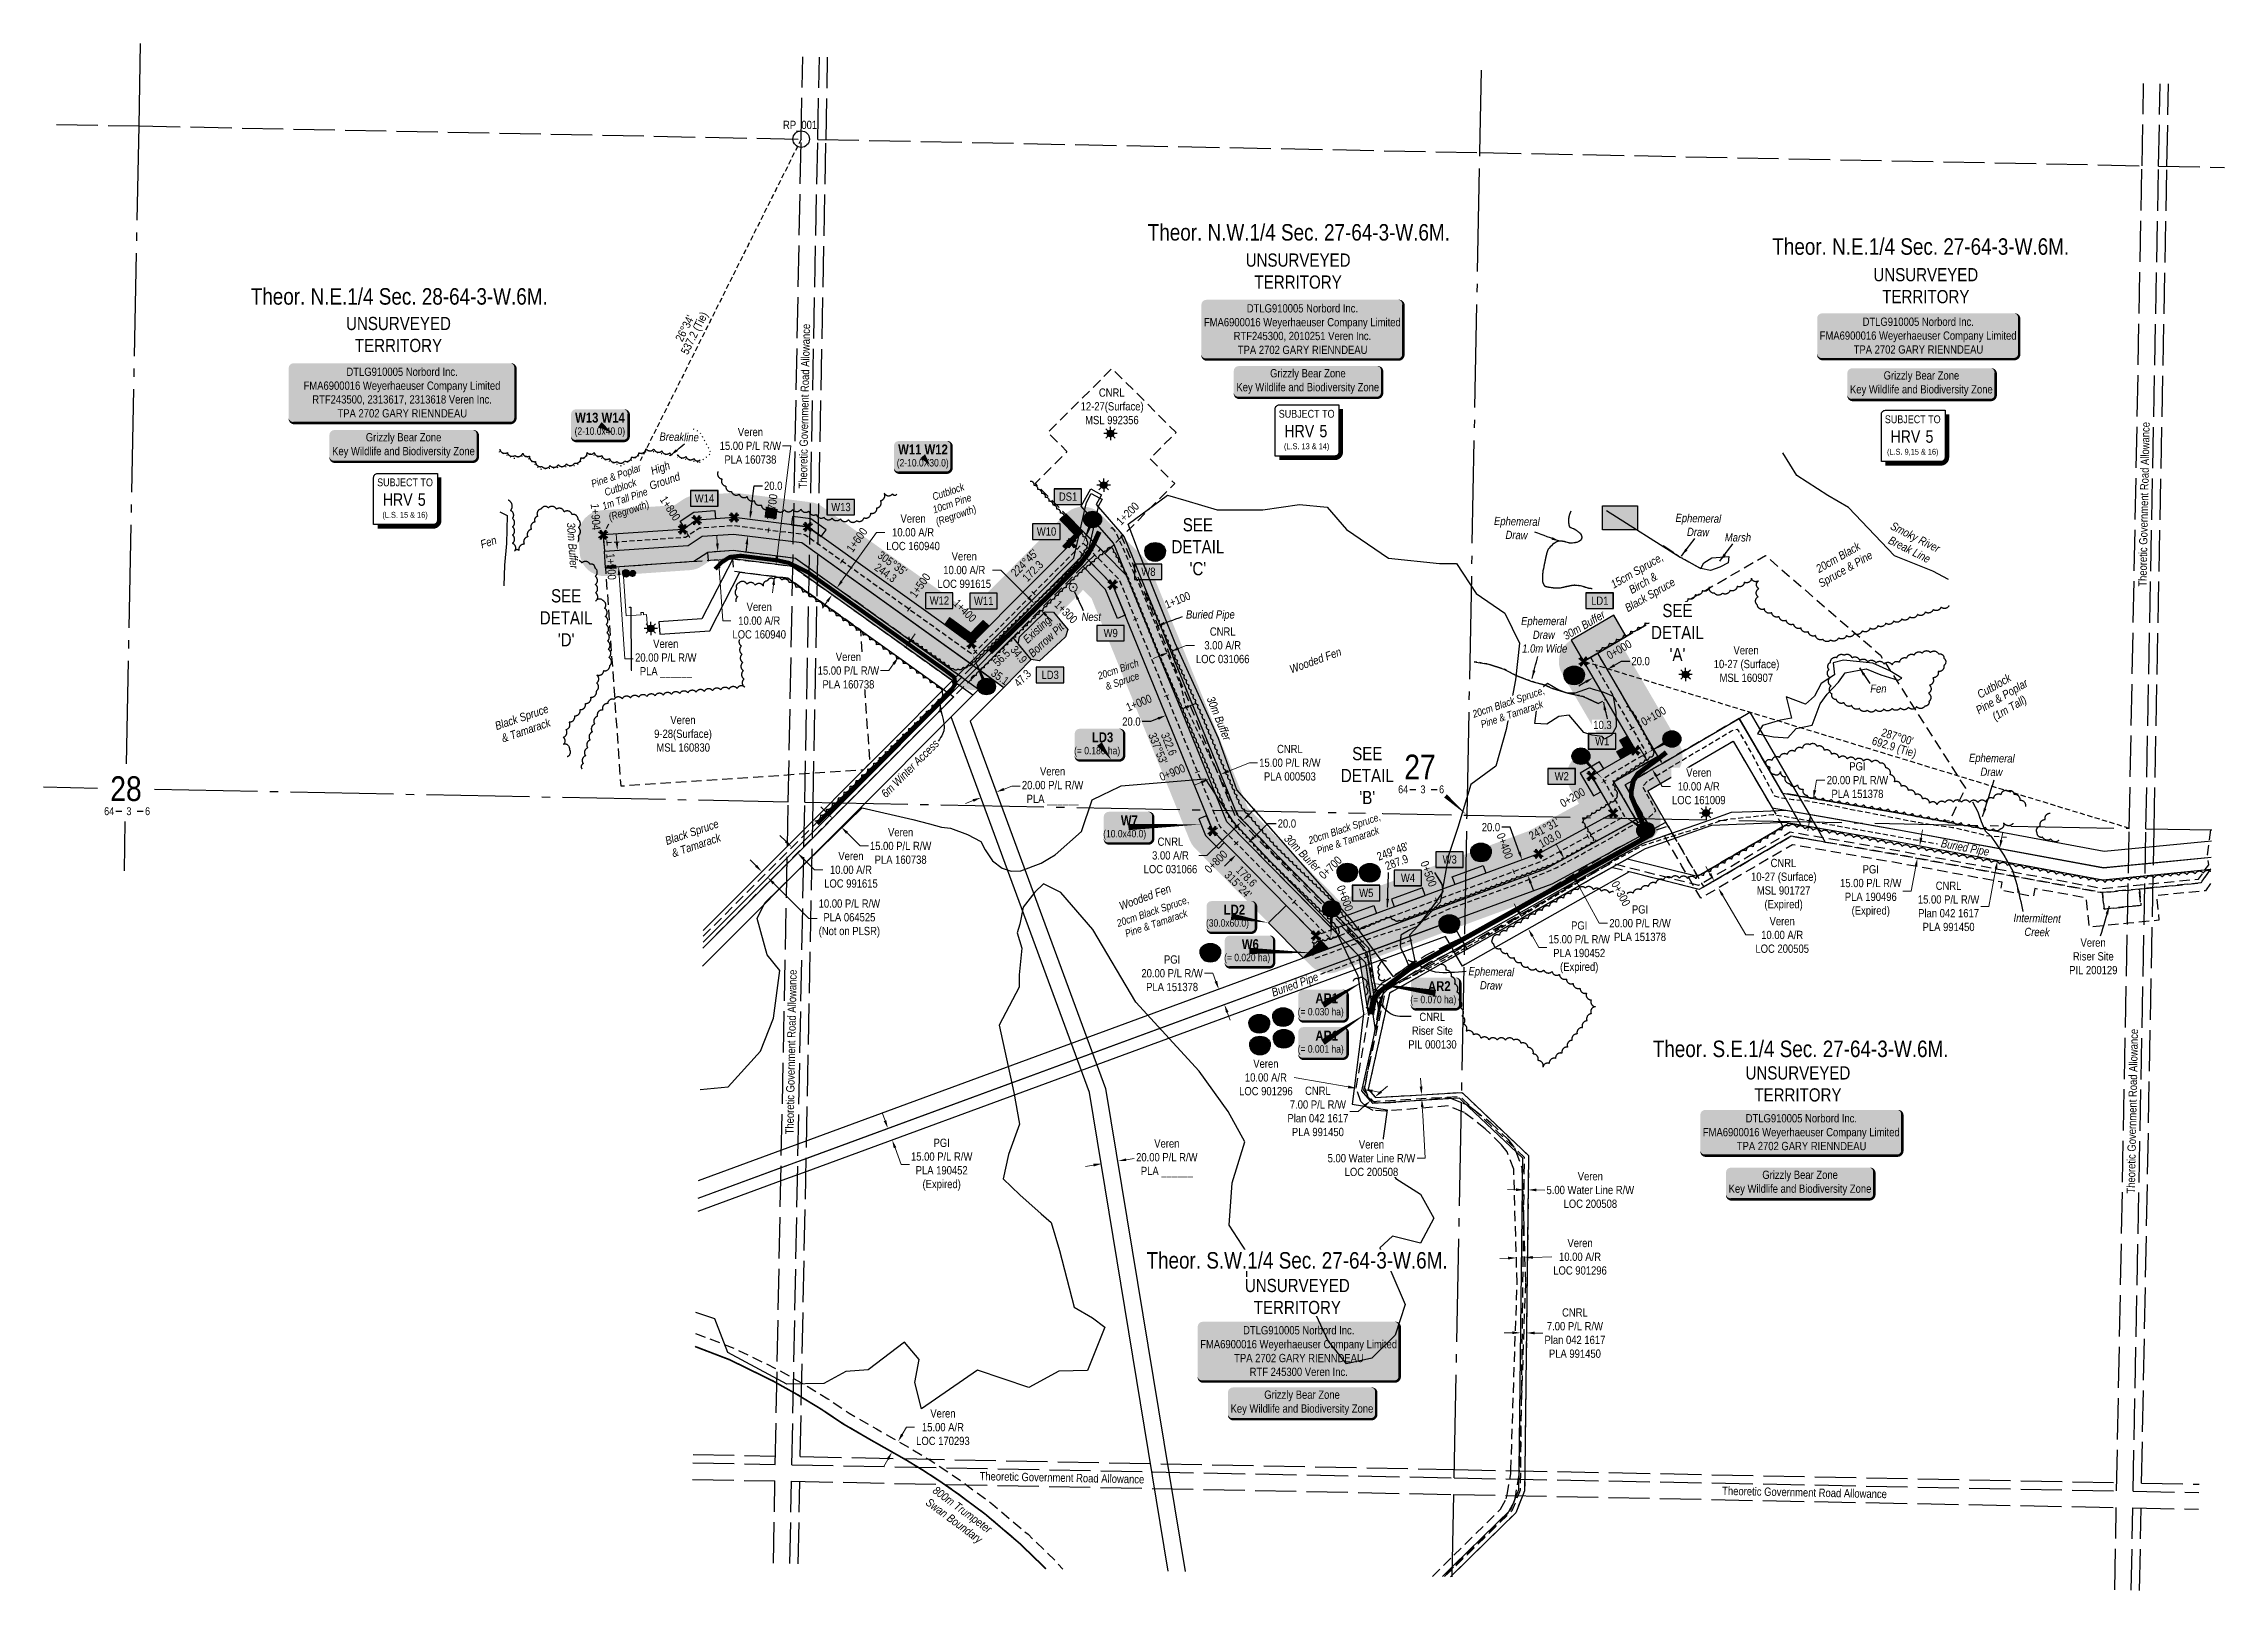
# Model space of a CAD drawing. Extents: x 407785 to 414058, y 6046536 to 6050431.
# Drawn here: x 410002 to 412648, y 6046536 to 6048413 of the extents above; entities that cross this region are included whole.
import ezdxf
from ezdxf.enums import TextEntityAlignment as Align

# ---------------------------------------------------------------- set-up
doc = ezdxf.new("R2010")
doc.units = 0
doc.header["$LTSCALE"] = 5
doc.header["$PDSIZE"] = 0.5
for name, pattern in [('0', [1, 1, 0]), ('DASHDOT2', [12.7, 6.35, -3.175, 0, -3.175]), ('foc-ACCESSROAD', [3.75, 2.5, -1.25]), ('foc-QUARTERLINE', [33, 25, -3, 2, -3]), ('foc-TIELINE', [1.875, 1.25, -0.625]), ('foc-TOPO', [1, 0.2, -0.8]), ('foc-TOPO-ephemeral', [6.25, 3.125, -0.625, 0.625, -0.625, 0.625, -0.625]), ('foc-TRAV', [1.875, 1.25, -0.625]), ('foc-UNSURVEYED', [12.5, 10, -2.5]), ('UG_PIPE', [1.875, 1.25, -0.625])]:
    doc.linetypes.add(name, pattern=pattern)
doc.layers.get('Defpoints').update_dxf_attribs({"color": 9})
for name, color, linetype in [('10', 1, 'Continuous'), ('35', 37, 'Continuous'), ('9', 3, 'Continuous'), ('AS-PIPE-AG', 44, 'Continuous'), ('AS-PIPE-UG', 44, 'UG_PIPE'), ('AS-PIPE-UG-T', 44, 'Continuous'), ('AS-ROADS', 254, 'Continuous'), ('AS-SYMBOL', 7, 'Continuous'), ('AS-UNDERLAY-H', 141, 'Continuous'), ('AS-WILDLIFE', 131, 'DASHDOT2'), ('AS-WILDLIFE-BLOCK', 131, 'Continuous'), ('C-AR', 13, 'foc-ACCESSROAD'), ('C-RW', 13, 'Continuous'), ('C-SYMBOL', 7, 'Continuous'), ('C-WS', 13, 'foc-ACCESSROAD'), ('C-WS-S', 13, 'Continuous'), ('CG-NOTES', 7, 'Continuous'), ('CTW', 7, 'Continuous'), ('DETAIL-T', 7, 'Continuous'), ('F-AR', 190, 'foc-ACCESSROAD'), ('F-RW', 190, 'Continuous'), ('F-WS', 190, 'foc-ACCESSROAD'), ('F-WS-S', 190, 'Continuous'), ('L-BD', 7, 'Continuous'), ('L-BD1', 253, 'Continuous'), ('L-MON', 1, 'Continuous'), ('L-ROAD-T', 7, 'Continuous'), ('L-SECLBL', 7, 'Continuous'), ('L-SECQ', 8, 'foc-QUARTERLINE'), ('L-TIE', 7, 'foc-TIELINE'), ('L-TIE-T', 7, 'Continuous'), ('L-UNS-T', 3, 'Continuous'), ('L-USEC', 7, 'foc-UNSURVEYED'), ('P-BUFFER-H 30m', 51, 'Continuous'), ('P-BUFFER-T', 40, 'Continuous'), ('P-CROSSINGS', 250, 'Continuous'), ('P-ELEVATION', 7, 'Continuous'), ('P-PROPOSED', 10, 'Continuous'), ('P-PROPOSED-H', 21, 'Continuous'), ('P-TEMP-BLOCKS', 250, 'Continuous'), ('P-TEMP-H', 41, 'Continuous'), ('P-TEMP_LOG DECK', 46, 'Continuous'), ('P-TEMP_WORKSPACE', 46, 'Continuous'), ('P-TRAV', 4, 'foc-TRAV'), ('P-TXT', 4, 'Continuous'), ('P-WORKAREA', 113, 'Continuous'), ('P-WORKAREA-H', 111, 'Continuous'), ('T-BUSH', 110, '0'), ('T-BUSH-T', 110, 'Continuous'), ('T-CREEK', 160, 'Continuous'), ('T-DRAW', 143, 'foc-TOPO-ephemeral'), ('T-GENERAL', 48, 'foc-TOPO'), ('T-SLOPE', 48, 'Continuous'), ('T-TIE', 201, 'foc-TIELINE'), ('T-WATER', 160, 'Continuous'), ('T-WATER-H', 133, 'Continuous'), ('T-WATER-T', 170, 'Continuous'), ('WETLAND', 143, 'Continuous'), ('WETLAND-T', 146, 'Continuous'), ('wildlife_feature', 7, 'Continuous')]:
    doc.layers.add(name, color=color, linetype=linetype)
for name, color, linetype, lineweight in [('AS-GENERAL', 48, 'Continuous', 18), ('C-AR-T', 13, 'Continuous', 9), ('C-RW-T', 13, 'Continuous', 9), ('C-WS-T', 13, 'Continuous', 9), ('F-AR-T', 190, 'Continuous', 9), ('F-RW-T', 190, 'Continuous', 9), ('F-WS-T', 190, 'Continuous', 9), ('P-TEMP-T', 46, 'Continuous', 18), ('T-TEXT', 48, 'Continuous', 18), ('T-TIE-T', 201, 'Continuous', 18)]:
    doc.layers.add(name, color=color, linetype=linetype, lineweight=lineweight)
doc.styles.add('175L', font='ARIALN.TTF', dxfattribs={"height": 20})
doc.styles.add('240', font='ARIALN.TTF', dxfattribs={"height": 30})
doc.styles.add('80', font='ARIALN.TTF', dxfattribs={"height": 10})
doc.styles.add('80CG', font='ARIALN.TTF', dxfattribs={"height": 10})
doc.styles.add('80L', font='ARIALN.TTF', dxfattribs={"height": 10})
doc.styles.add('BOLD', font='ARIALNB.TTF')
doc.styles.add('Crossing', font='ARIALN.TTF', dxfattribs={"height": 10})
doc.styles.add('foc-LtypeFont', font='ARIALN.TTF', dxfattribs={"height": 7.35})
doc.styles.add('HRV', font='ARIALN.TTF', dxfattribs={"height": 3})
doc.styles.add('POINTNUMBER', font='ARIALN.TTF', dxfattribs={"height": 2.5})
doc.styles.add('SIMPLEX', font='ARIALN.TTF')
doc.linetypes.add('foc-TOPO-flowdirection-NOLINE', pattern='A,0,[">",foc-LtypeFont,S=0.3,R=0,X=0,Y=-0.945],-20,[">",foc-LtypeFont,S=0.3,R=0,X=0,Y=-0.945],0', length=20)
doc.dimstyles.new('Compass 5 000', dxfattribs={"dimscale": 5, "dimtxt": 9, "dimasz": 2, "dimexe": 0.2, "dimexo": 0.0625, "dimgap": 0.5, "dimtad": 0, "dimtih": 1, "dimtoh": 1, "dimzin": 0, "dimdsep": 46, "dimtxsty": '80CG', "dimcen": 0.1, "dimse1": 1, "dimse2": 1, "dimclrd": 256, "dimclrt": 256, "dimaunit": 1, "dimadec": 4, "dimazin": 0, "dimtfac": 0.06, "dimtofl": 0, "dimtmove": 0, "dimatfit": 1, "dimfxl": 0.2, "dimtolj": 1, "dimtzin": 0, "dimlwd": -1, "dimarcsym": 0})

msp = doc.modelspace()

# ---------------------------------------------------------------- texts
at = {"layer": '35', "color": 3, "style": '80'}
msp.add_attdef('RP_001', (410899.269, 6048308.963), 'RP', height=10, dxfattribs=at)
at = {"layer": 'AS-PIPE-UG-T', "char_height": 9.99564, "attachment_point": 1, "style": '80L'}
for insert, rotation in [((412305.262, 6047447.509), 349.460612), ((411490.582, 6047265.174), 20.199838)]:
    msp.add_mtext_dynamic_manual_height_columns('\\pi0.29885;{\\fArial Narrow|b0|i1|c0|p34;Buried Pipe}', width=59.01015, gutter_width=49.978, heights=[0], dxfattribs=dict(at, insert=insert, rotation=rotation))
at = {"layer": 'AS-WILDLIFE', "insert": (411111.026, 6046625.67), "char_height": 10.0044, "attachment_point": 5, "rotation": 323.40259, "style": '240'}
msp.add_mtext_dynamic_manual_height_columns('{\\fArial Narrow|b0|i1|c0|p34;800m Trumpeter \\PSwan Boundary}', width=85.81306, gutter_width=45.02, heights=[0], dxfattribs=at)
at = {"layer": 'C-SYMBOL', "color": 3, "style": '175L'}
for s, height, p in [('Theor. N.W.1/4 Sec. 27-64-3-W.6M.', 20, (411525.158, 6048167.596)), ('Theor. N.E.1/4 Sec. 27-64-3-W.6M.', 19.99124, (412279.824, 6048150.348)), ('Theor. N.E.1/4 Sec. 28-64-3-W.6M.', 20, (410433.574, 6048089.813)), ('Theor. S.E.1/4 Sec. 27-64-3-W.6M.', 19.99124, (412134.108, 6047176.751))]:
    msp.add_text(s, height=height, dxfattribs=at).set_placement(p, align=Align.BOTTOM_CENTER)
at = {"layer": 'C-WS-T', "insert": (412450.961, 6047326.658), "char_height": 9.99562, "width": 75.13529, "attachment_point": 1, "style": '80L'}
msp.add_mtext('\\pi22.72081;Veren\\P\\pi13.44111;Riser Site\\P\\pi8.97513;PIL 200129', dxfattribs=at)
at = {"layer": 'F-WS-T', "attachment_point": 1}
for s, width, gutter_width, insert, char_height, style in [('\\pi22.41469;CNRL\\P\\pi0.26306;12-27(Surface)\\P\\pi5.72249;MSL 992356', 75.04049, 37.5, (411260.148, 6047994.125), 10.0044, 'POINTNUMBER'), ('\\pi24.38788;CNRL\\P\\pi0.66362;10-27 (Surface)\\P\\pi7.71033;MSL 901727\\P\\pi16.94912;(Expired)', 78.96035, 49.978, (412073.27, 6047423.307), 9.99562, '80L'), ('\\pi14.60968;CNRL\\P\\pi5.5675;Riser Site\\P\\pi1.12148;PIL 000130', 59.43047, 37.5, (411656.88, 6047236.5), 10.0044, 'POINTNUMBER')]:
    msp.add_mtext_dynamic_manual_height_columns(s, width=width, gutter_width=gutter_width, heights=[0], dxfattribs=dict(at, insert=insert, char_height=char_height, style=style))
at = {"layer": 'L-BD', "style": '80L'}
for s, p in [('692.9 (Tie)', (412247.323, 6047557.895)), ("287°00'", (412251.491, 6047571.522))]:
    msp.add_text(s, height=10, rotation=342.9928, dxfattribs=at).set_placement(p, align=Align.MIDDLE)
at = {"layer": 'L-BD1', "linetype": 'Continuous', "style": '80L'}
for s, rotation, p in [("305°35'", 324.4104, (411032.029, 6047782.053)), ("224°45'", 45.24277, (411192.195, 6047782.568)), ('172.3', 45.24277, (411202.309, 6047772.539)), ('244.3', 324.4104, (411023.74, 6047770.47)), ("337°53'", 292.1108, (411354.326, 6047557.318)), ('322.6', 292.1108, (411367.522, 6047562.679)), ('178.6', 314.5941, (411461.631, 6047402.069)), ("315°24'", 314.5941, (411451.488, 6047392.069))]:
    msp.add_text(s, height=9.9956, rotation=rotation, dxfattribs=at).set_placement(p, align=Align.MIDDLE)
at = {"layer": 'L-BD1', "style": '80L'}
for s, p in [("249°48'", (411638.939, 6047432.507)), ('287.9', (411643.859, 6047419.14))]:
    msp.add_text(s, height=9.9956, rotation=20.2058, dxfattribs=at).set_placement(p, align=Align.MIDDLE)
at = {"layer": 'L-BD1', "insert": (411802.771, 6047454.672), "char_height": 9.99562, "width": 39.15515, "attachment_point": 1, "rotation": 28.4808, "line_spacing_factor": 0.855, "style": '80L'}
msp.add_mtext("\\pi0.21021;241°31' \\P\\pi6.14553;103.0", dxfattribs=at)
at = {"layer": 'L-ROAD-T', "style": '80L'}
for rotation, p in [(88.881623, (410925.209, 6047972.64)), (88.881623, (412550.704, 6047853.494)), (88.881623, (410908.975, 6047188.912)), (88.881623, (412536.584, 6047117.066)), (358.864936, (411237.699, 6046672.321)), (358.864936, (412138.817, 6046654.468))]:
    msp.add_text('Theoretic Government Road Allowance', height=10, rotation=rotation, dxfattribs=at).set_placement(p, align=Align.MIDDLE_CENTER)
at = {"layer": 'L-TIE-T', "style": '80L'}
for s, height, p in [("26°34'", 9.9956, (410779.96, 6048067.173)), ('537.2 (Tie)', 9.99562, (410792.699, 6048060.802))]:
    msp.add_text(s, height=height, rotation=63.4287, dxfattribs=at).set_placement(p, align=Align.MIDDLE)
at = {"layer": 'L-UNS-T', "color": 3, "attachment_point": 5, "style": '80L'}
for width, gutter_width, insert, char_height in [(126.41375, 47.5, (411524.311, 6048136.457), 16), (126.35838, 47.479, (412285.975, 6048118.769), 15.99299), (126.41375, 47.5, (410432.659, 6048059.535), 16), (126.35838, 47.479, (412130.782, 6047150.092), 15.99299)]:
    msp.add_mtext_dynamic_manual_height_columns('UNSURVEYED TERRITORY', width=width, gutter_width=gutter_width, heights=[0], dxfattribs=dict(at, insert=insert, char_height=char_height))
at = {"layer": 'P-BUFFER-T', "char_height": 9.99562, "attachment_point": 1, "style": '80L'}
for s, width, insert, rotation in [('\\pi0.36362;{\\fArial Narrow|b0|i1|c0|p34;30m Buffer}', 57.10772, (411844.191, 6047697.008), 30.225712), ('\\pi0.98749;{\\fArial Narrow|b0|i1|c0|p34;30m Buffer}', 58.35547, (411512.855, 6047454.723), 314.479514)]:
    msp.add_mtext_dynamic_manual_height_columns(s, width=width, gutter_width=49.978, heights=[0], dxfattribs=dict(at, insert=insert, rotation=rotation))
at = {"layer": 'P-TEMP-T', "linetype": 'Continuous', "char_height": 9.9956, "attachment_point": 1, "style": '80L'}
for s, insert, rotation in [('56.5', (411153.047, 6047662.959), 45.245968), ('34.9', (411182.227, 6047683.04), 309.43983), ('35.1', (411156.552, 6047654.622), 324.392177), ('47.3', (411178.471, 6047638.195), 45.245968)]:
    msp.add_mtext_dynamic_manual_height_columns(s, width=21.82304, gutter_width=49.978, heights=[0], dxfattribs=dict(at, insert=insert, rotation=rotation))
at = {"layer": 'T-BUSH-T', "attachment_point": 1}
for s, width, insert, char_height, rotation, style in [('\\pi0.34874;{\\fArial Narrow|b0|i1|c0|p34;20cm Birch \\P\\pi5.02781;& Spruce}', 51.37872, (411279.808, 6047649.169), 8.99609, 18.872353, '80'), ('\\pi6.18442;{\\fArial Narrow|b0|i1|c0|p34;Pine & Poplar\\P\\pi19.64717;(1m Tall)}', 82.82924, (412339.987, 6047604.091), 9.99564, 30, '80L')]:
    msp.add_mtext_dynamic_manual_height_columns(s, width=width, gutter_width=44.98, heights=[0], dxfattribs=dict(at, insert=insert, char_height=char_height, rotation=rotation, style=style))
at = {"layer": 'T-GENERAL', "insert": (412343.874, 6047624.453), "char_height": 9.99564, "attachment_point": 1, "rotation": 30, "style": '80L'}
msp.add_mtext_dynamic_manual_height_columns('\\pi3.63807;{\\fArial Narrow|b0|i1|c0|p34;Cutblock}', width=51.39742, gutter_width=44.98, heights=[0], dxfattribs=at)
at = {"layer": 'T-TEXT', "insert": (410745.275, 6047940.824), "char_height": 9.99565, "attachment_point": 1, "rotation": 358.872353, "style": '80'}
msp.add_mtext_dynamic_manual_height_columns('\\pi4.18914;{\\fArial Narrow|b0|i1|c0|p34;Breakline}', width=55.32922, gutter_width=44.98, heights=[0], dxfattribs=at)
at = {"layer": 'T-TEXT', "insert": (411261.526, 6047722.019), "char_height": 9.99562, "attachment_point": 1, "style": '80L'}
msp.add_mtext_dynamic_manual_height_columns('{\\fArial Narrow|b0|i1|c0|p34;Nest}', width=6.91198, gutter_width=49.978, heights=[0], dxfattribs=at)
at = {"layer": 'T-TIE-T', "style": '80L'}
for s, rotation, p in [('1+904', 273.984194, (410671.985, 6047838.217)), ('1+200', 44.948657, (411317.343, 6047842.241)), ('1+600', 54.410437, (410988.949, 6047810.33)), ('0+000', 30.225712, (411913.757, 6047677.312)), ('1+000', 22.11077, (411331.073, 6047612.675)), ('0+100', 30.225712, (411955.491, 6047596.634)), ('0+900', 22.11077, (411371.502, 6047528.187)), ('0+200', 30.225712, (411857.28, 6047497.794)), ('0+400', 290.205782, (411775.202, 6047439.001)), ('0+800', 44.59407, (411424.684, 6047419.97)), ('0+500', 290.205782, (411682.637, 6047405.213)), ('0+600', 290.205782, (411581.206, 6047375.574))]:
    msp.add_text(s, height=9.9956, rotation=rotation, dxfattribs=at).set_placement(p, align=Align.MIDDLE_CENTER)
at = {"layer": 'T-WATER-T', "attachment_point": 1, "style": '80L'}
for s, width, gutter_width, insert, char_height, rotation in [('\\pi3.67639;{\\fArial Narrow|b0|i1|c0|p34;Ephemeral\\P\\pi17.93611;Draw}', 62.65309, 44.978, (411758.483, 6047838.468), 9.9951, 358.876976), ('\\pi3.67639;{\\fArial Narrow|b0|i1|c0|p34;Ephemeral\\P\\pi17.93611;Draw}', 62.65309, 44.978, (411978.716, 6047842.168), 9.9951, 358.876976), ('\\pi10.23374;{\\fArial Narrow|b0|i1|c0|p34;Intermittent \\P\\pi23.7681;Creek}', 77.64591, 49.978, (412382.308, 6047356.935), 9.99566, 358.877012)]:
    msp.add_mtext_dynamic_manual_height_columns(s, width=width, gutter_width=gutter_width, heights=[0], dxfattribs=dict(at, insert=insert, char_height=char_height, rotation=rotation))
at = {"layer": 'T-WATER-T', "insert": (411791.227, 6047716.87), "char_height": 9.99551, "attachment_point": 1, "style": '80L'}
msp.add_mtext_dynamic_manual_height_columns('\\pi3.67654;{\\fArial Narrow|b0|i1|c0|p34;Ephemeral\\P\\pi17.93684;Draw\\P\\pi4.95495;1.0m Wide}', width=62.65564, gutter_width=44.98, heights=[0], dxfattribs=at)
at = {"layer": 'WETLAND-T', "attachment_point": 1, "style": '80L'}
for s, width, gutter_width, insert, char_height, rotation in [('\\pi6.41406;{\\fArial Narrow|b0|i1|c0|p34;Fen}', 31.7285, 44.98, (410524.748, 6047807.111), 9.99565, 18.872353), ('\\pi0.7659;{\\fArial Narrow|b0|i1|c0|p34;Wooded Fen}', 65.38513, 49.978, (411512.086, 6047657.382), 9.99562, 20), ('\\pi0.7659;{\\fArial Narrow|b0|i1|c0|p34;Wooded Fen}', 65.38513, 49.978, (411305.291, 6047370.14), 9.99562, 20)]:
    msp.add_mtext_dynamic_manual_height_columns(s, width=width, gutter_width=gutter_width, heights=[0], dxfattribs=dict(at, insert=insert, char_height=char_height, rotation=rotation))
at = {"layer": 'WETLAND-T', "char_height": 9.99562, "attachment_point": 1, "style": '80L'}
for s, width, insert in [('\\pi0.32612;{\\fArial Narrow|b0|i1|c0|p34;Marsh}', 31.62775, (412041.817, 6047818.399)), ('\\pi0.32612;{\\fArial Narrow|b0|i1|c0|p34;Fen}', 19.55255, (412218.242, 6047634.871))]:
    msp.add_mtext_dynamic_manual_height_columns(s, width=width, gutter_width=49.978, heights=[0], dxfattribs=dict(at, insert=insert))

# ---------------------------------------------------------------- blocks, each defined once
blk = doc.blocks.new('GAS')
h = blk.add_hatch(color=255)
h.dxf.hatch_style = 1
edge = h.paths.add_edge_path()
edge.add_arc((0, 0), 0.9, 0, 360)
for p, q in [((-0.81, 0), (-1.62, 0)), ((-0.57, 0.57), (-1.14, 1.14)), ((0, 0.81), (0, 1.62)), ((0.57, 0.57), (1.14, 1.14)), ((1.62, 0), (0.81, 0)), ((-0.57, -0.57), (-1.14, -1.14)), ((0, -0.81), (0, -1.62)), ((1.14, -1.14), (0.57, -0.57))]:
    blk.add_line(p, q)
blk.add_circle((0, 0), 0.8)
blk = doc.blocks.new('*D33')
at = {"layer": 'C-AR-T', "transparency": 16777216}
for p, q in [((411163.6, 6047773.7), (411153.6, 6047773.7)), ((411197.3, 6047739.9), (411163.6, 6047773.7)), ((411218.6, 6047718.7), (411225.7, 6047711.7))]:
    blk.add_line(p, q, dxfattribs=at)
for points in [[(411198.5, 6047741.1), (411196.2, 6047738.8), (411204.4, 6047732.9)], [(411219.8, 6047719.9), (411217.4, 6047717.6), (411211.5, 6047725.8)]]:
    blk.add_solid(points, dxfattribs=at)
at = {"layer": 'Defpoints', "color": 0, "transparency": 16777216}
for p in [(411230, 6047758.5), (411204.4, 6047732.9), (411237.1, 6047751.4)]:
    blk.add_point(p, dxfattribs=at)
at = {"layer": 'C-AR-T', "transparency": 16777216, "insert": (411119.2, 6047773.7), "char_height": 10, "attachment_point": 5, "style": '80CG', "bg_fill": 3, "box_fill_scale": 1.1, "bg_fill_color": 256, "bg_fill_true_color": 13158600, "bg_fill_transparency": 0}
blk.add_mtext('\\A1;Veren\\P10.00 A/R\\PLOC 991615', dxfattribs=at)
blk = doc.blocks.new('*D34')
at = {"layer": 'Defpoints', "color": 0, "transparency": 16777216}
for p in [(411455.1, 6047467.9), (411486.1, 6047436.1), (411488.3, 6047438.2)]:
    blk.add_point(p, dxfattribs=at)
at = {"layer": 'F-AR-T', "transparency": 16777216}
for p, q in [((411464.5, 6047476.9), (411471.6, 6047483.9)), ((411448, 6047460.9), (411413.7, 6047427.4)), ((411413.7, 6047427.4), (411403.7, 6047427.4))]:
    blk.add_line(p, q, dxfattribs=at)
for points in [[(411446.8, 6047462.1), (411449.2, 6047459.7), (411455.1, 6047467.9)], [(411463.3, 6047478.1), (411465.6, 6047475.8), (411457.3, 6047470)]]:
    blk.add_solid(points, dxfattribs=at)
at = {"layer": 'F-AR-T', "transparency": 16777216, "insert": (411369.4, 6047427.4), "char_height": 10, "attachment_point": 5, "style": '80CG'}
blk.add_mtext('\\A1;CNRL\\P3.00 A/R\\PLOC 031066', dxfattribs=at)
blk = doc.blocks.new('*D35')
at = {"layer": 'Defpoints', "color": 0, "transparency": 16777216}
for p in [(411428, 6047265.2), (411350, 6047236.5), (411356.9, 6047217.8)]:
    blk.add_point(p, dxfattribs=at)
at = {"layer": 'F-RW-T', "transparency": 16777216}
for p, q in [((411420.9, 6047284.4), (411410.9, 6047284.4)), ((411424.5, 6047274.6), (411420.9, 6047284.4)), ((411438.4, 6047237.1), (411441.8, 6047227.7))]:
    blk.add_line(p, q, dxfattribs=at)
for points in [[(411426.1, 6047275.2), (411423, 6047274), (411428, 6047265.2)], [(411439.9, 6047237.7), (411436.8, 6047236.5), (411434.9, 6047246.5)]]:
    blk.add_solid(points, dxfattribs=at)
at = {"layer": 'F-RW-T', "transparency": 16777216, "insert": (411371.4, 6047284.4), "char_height": 10, "attachment_point": 5, "style": '80CG'}
blk.add_mtext('\\A1;PGI \\P20.00 P/L R/W\\PPLA 151378', dxfattribs=at)
blk = doc.blocks.new('*D36')
at = {"layer": 'Defpoints', "color": 0, "transparency": 16777216}
for p in [(411201.4, 6047160.6), (411206.6, 6047146.5), (411031.7, 6047082.1)]:
    blk.add_point(p, dxfattribs=at)
at = {"layer": 'F-RW-T', "transparency": 16777216}
for p, q in [((411023.1, 6047105.6), (411019.6, 6047115)), ((411035.2, 6047072.8), (411042.7, 6047052.2)), ((411042.7, 6047052.2), (411052.7, 6047052.2))]:
    blk.add_line(p, q, dxfattribs=at)
for points in [[(411024.6, 6047106.2), (411021.5, 6047105), (411026.5, 6047096.2)], [(411036.7, 6047073.3), (411033.6, 6047072.2), (411031.7, 6047082.1)]]:
    blk.add_solid(points, dxfattribs=at)
at = {"layer": 'F-RW-T', "transparency": 16777216, "insert": (411091.8, 6047052.2), "char_height": 10, "attachment_point": 5, "style": '80CG'}
blk.add_mtext('\\A1;PGI\\P15.00 P/L R/W\\PPLA 190452\\P(Expired)', dxfattribs=at)
blk = doc.blocks.new('*D37')
at = {"layer": 'C-AR-T', "transparency": 16777216}
for p, q in [((411584.9, 6047146.7), (411519.5, 6047158)), ((411614.5, 6047141.6), (411624.3, 6047139.9))]:
    blk.add_line(p, q, dxfattribs=at)
for points in [[(411585.2, 6047148.3), (411584.6, 6047145), (411594.7, 6047145)], [(411614.7, 6047143.2), (411614.2, 6047139.9), (411604.6, 6047143.3)]]:
    blk.add_solid(points, dxfattribs=at)
at = {"layer": 'Defpoints', "color": 0, "transparency": 16777216}
for p in [(411606.6, 6047213.2), (411616.4, 6047211.5), (411594.7, 6047145)]:
    blk.add_point(p, dxfattribs=at)
at = {"layer": 'C-AR-T', "transparency": 16777216, "insert": (411485.2, 6047158), "char_height": 10, "attachment_point": 5, "style": '80CG'}
blk.add_mtext('\\A1;Veren\\P10.00 A/R\\PLOC 901296', dxfattribs=at)
blk = doc.blocks.new('*D38')
at = {"layer": 'C-AR-T', "transparency": 16777216}
for p, q in [((411673.5, 6047147), (411672.9, 6047157)), ((411675, 6047122.1), (411675.6, 6047112.1)), ((411678.6, 6047060), (411675.6, 6047112.1)), ((411668.6, 6047060), (411678.6, 6047060))]:
    blk.add_line(p, q, dxfattribs=at)
for points in [[(411675.2, 6047147.1), (411671.8, 6047146.9), (411674.1, 6047137)], [(411676.6, 6047122.2), (411673.3, 6047122), (411674.4, 6047132.1)]]:
    blk.add_solid(points, dxfattribs=at)
at = {"layer": 'Defpoints', "color": 0, "transparency": 16777216}
for p in [(411660.4, 6047136.2), (411660.7, 6047131.2), (411674.4, 6047132.1)]:
    blk.add_point(p, dxfattribs=at)
at = {"layer": 'C-AR-T', "transparency": 16777216, "insert": (411613.3, 6047060), "char_height": 10, "attachment_point": 5, "style": '80CG', "bg_fill": 3, "box_fill_scale": 1.1, "bg_fill_color": 256, "bg_fill_true_color": 13158600, "bg_fill_transparency": 0}
blk.add_mtext('\\A1;Veren\\P5.00 Water Line R/W\\PLOC 200508', dxfattribs=at)
blk = doc.blocks.new('*D39')
at = {"layer": 'C-AR-T', "transparency": 16777216}
for p, q in [((411044, 6046724.9), (411049, 6046733.6)), ((411049, 6046733.6), (411059, 6046733.6)), ((411026.4, 6046694.6), (411021.4, 6046686))]:
    blk.add_line(p, q, dxfattribs=at)
for points in [[(411042.5, 6046725.7), (411045.4, 6046724.1), (411038.9, 6046716.3)], [(411025, 6046695.5), (411027.9, 6046693.8), (411031.4, 6046703.3)]]:
    blk.add_solid(points, dxfattribs=at)
at = {"layer": 'Defpoints', "color": 0, "transparency": 16777216}
for p in [(410983.7, 6046731), (410991.2, 6046743.9), (411038.9, 6046716.3)]:
    blk.add_point(p, dxfattribs=at)
at = {"layer": 'C-AR-T', "transparency": 16777216, "insert": (411093.3, 6046733.6), "char_height": 10, "attachment_point": 5, "style": '80CG'}
blk.add_mtext('\\A1;Veren\\P15.00 A/R\\PLOC 170293', dxfattribs=at)
blk = doc.blocks.new('*U30')
h = blk.add_hatch(color=255)
edge = h.paths.add_edge_path()
edge.add_line((-84, -20), (84, -20))
edge.add_arc((84, -14), 6, 270, 360)
edge.add_line((90, -14), (90, 12.5))
edge.add_arc((84, 12.5), 6, 0, 90)
edge.add_line((84, 18.5), (-84, 18.5))
edge.add_arc((-84, 12.5), 6, 90, 180)
edge.add_line((-90, 12.5), (-90, -14))
edge.add_arc((-84, -14), 6, 180, 270)
at = {"color": 131, "flags": 128}
blk.add_lwpolyline([(-84, -20, 3, 3, 0), (84, -20, 3, 3, 0.414214), (90, -14, 3, 3, 0), (90, 12.5, 3, 0, 0.414214), (84, 18.5, 0, 0, 0), (-84, 18.5, 0, 0, 0.414214), (-90, 12.5, 0, 0, 0), (-90, -14, 0, 3, 0.414214)], format="xyseb", close=True, dxfattribs=at)
at = {"color": 131, "style": '80'}
blk.add_attdef('ENTER_TEXT_001', (-36, -5), '', height=10, dxfattribs=at)
blk = doc.blocks.new('*U31')
h = blk.add_hatch(color=255)
edge = h.paths.add_edge_path()
edge.add_line((-84, -20), (84, -20))
edge.add_arc((84, -14), 6, 270, 360)
edge.add_line((90, -14), (90, 12.5))
edge.add_arc((84, 12.5), 6, 0, 90)
edge.add_line((84, 18.5), (-84, 18.5))
edge.add_arc((-84, 12.5), 6, 90, 180)
edge.add_line((-90, 12.5), (-90, -14))
edge.add_arc((-84, -14), 6, 180, 270)
at = {"color": 131, "flags": 128}
blk.add_lwpolyline([(-84, -20, 3, 3, 0), (84, -20, 3, 3, 0.414214), (90, -14, 3, 3, 0), (90, 12.5, 3, 0, 0.414214), (84, 18.5, 0, 0, 0), (-84, 18.5, 0, 0, 0.414214), (-90, 12.5, 0, 0, 0), (-90, -14, 0, 3, 0.414214)], format="xyseb", close=True, dxfattribs=at)
at = {"color": 131, "style": '80'}
blk.add_attdef('ENTER_TEXT_001', (-36, -5), '', height=10, dxfattribs=at)
blk = doc.blocks.new('*U32')
h = blk.add_hatch(color=255)
edge = h.paths.add_edge_path()
edge.add_line((-84, -20), (84, -20))
edge.add_arc((84, -14), 6, 270, 360)
edge.add_line((90, -14), (90, 12.5))
edge.add_arc((84, 12.5), 6, 0, 90)
edge.add_line((84, 18.5), (-84, 18.5))
edge.add_arc((-84, 12.5), 6, 90, 180)
edge.add_line((-90, 12.5), (-90, -14))
edge.add_arc((-84, -14), 6, 180, 270)
at = {"color": 131, "flags": 128}
blk.add_lwpolyline([(-84, -20, 3, 3, 0), (84, -20, 3, 3, 0.414214), (90, -14, 3, 3, 0), (90, 12.5, 3, 0, 0.414214), (84, 18.5, 0, 0, 0), (-84, 18.5, 0, 0, 0.414214), (-90, 12.5, 0, 0, 0), (-90, -14, 0, 3, 0.414214)], format="xyseb", close=True, dxfattribs=at)
at = {"color": 131, "style": '80'}
blk.add_attdef('ENTER_TEXT_001', (-36, -5), '', height=10, dxfattribs=at)
blk = doc.blocks.new('HRV')
blk.add_lwpolyline([(-35.1, 31.6), (37.2, 31.6), (37.2, -25.5, -0.414214), (32.2, -30.5), (-40.1, -30.5), (-40.1, 26.6, -0.414214)], format="xyb", close=True)
at = {"const_width": 5, "flags": 128}
blk.add_lwpolyline([(-35.1, -33), (32.2, -33, 0.414214), (39.7, -25.5), (39.7, 26.6)], format="xyb", dxfattribs=at)
at = {"style": '80L'}
blk.add_text('SUBJECT TO', height=9.5, dxfattribs=at).set_placement((-2, 13.1), align=Align.BOTTOM_CENTER)
blk.add_attdef('(N.W.1/4 00)', text='', height=7.12, dxfattribs=at).set_placement((-2, -24.4), align=Align.BOTTOM_CENTER)
at = {"layer": 'CTW', "color": 3, "style": 'HRV'}
blk.add_text('HRV', height=15, dxfattribs=at).set_placement((-10.9, -0.2), align=Align.MIDDLE_CENTER)
blk.add_attdef('0', text='', height=15, dxfattribs=at).set_placement((18.3, -0.2), align=Align.MIDDLE_CENTER)
blk = doc.blocks.new('*U28')
h = blk.add_hatch(color=255)
edge = h.paths.add_edge_path()
edge.add_line((-116.5, -37), (116.5, -37))
edge.add_arc((116.5, -31), 6, 270, 360)
edge.add_line((122.5, -31), (122.5, 29.5))
edge.add_arc((116.5, 29.5), 6, 0, 90)
edge.add_line((116.5, 35.5), (-116.5, 35.5))
edge.add_arc((-116.5, 29.5), 6, 90, 180)
edge.add_line((-122.5, 29.5), (-122.5, -31))
edge.add_arc((-116.5, -31), 6, 180, 270)
at = {"color": 44, "flags": 128}
blk.add_lwpolyline([(-116.5, -37, 3, 3, 0), (116.5, -37, 3, 3, 0.414214), (122.5, -31, 3, 3, 0), (122.5, 29.5, 3, 0, 0.414214), (116.5, 35.5, 0, 0, 0), (-116.5, 35.5, 0, 0, 0.414214), (-122.5, 29.5, 0, 0, 0), (-122.5, -31, 0, 3, 0.414214)], format="xyseb", close=True, dxfattribs=at)
at = {"color": 44, "style": '80'}
blk.add_attdef('ENTER_TEXT_001', (-36, -5), '', height=10, dxfattribs=at)
blk = doc.blocks.new('*U29')
h = blk.add_hatch(color=255)
edge = h.paths.add_edge_path()
edge.add_line((-131.5, -37), (131.5, -37))
edge.add_arc((131.5, -31), 6, 270, 360)
edge.add_line((137.5, -31), (137.5, 29.5))
edge.add_arc((131.5, 29.5), 6, 0, 90)
edge.add_line((131.5, 35.5), (-131.5, 35.5))
edge.add_arc((-131.5, 29.5), 6, 90, 180)
edge.add_line((-137.5, 29.5), (-137.5, -31))
edge.add_arc((-131.5, -31), 6, 180, 270)
at = {"color": 44, "flags": 128}
blk.add_lwpolyline([(-131.5, -37, 3, 3, 0), (131.5, -37, 3, 3, 0.414214), (137.5, -31, 3, 3, 0), (137.5, 29.5, 3, 0, 0.414214), (131.5, 35.5, 0, 0, 0), (-131.5, 35.5, 0, 0, 0.414214), (-137.5, 29.5, 0, 0, 0), (-137.5, -31, 0, 3, 0.414214)], format="xyseb", close=True, dxfattribs=at)
at = {"color": 44, "style": '80'}
blk.add_attdef('ENTER_TEXT_001', (-36, -5), '', height=10, dxfattribs=at)
blk = doc.blocks.new('*D40')
at = {"layer": 'C-RW-T', "transparency": 16777216}
for p, q in [((410908.8, 6047924.5), (410893.3, 6047800.6)), ((410898.8, 6047924.5), (410908.8, 6047924.5)), ((410892.1, 6047790.7), (410893.3, 6047800.6)), ((410887.7, 6047755.9), (410886.5, 6047746))]:
    blk.add_line(p, q, dxfattribs=at)
for points in [[(410890.4, 6047790.9), (410893.7, 6047790.5), (410890.8, 6047780.8)], [(410886.1, 6047756.2), (410889.4, 6047755.7), (410889, 6047765.9)]]:
    blk.add_solid(points, dxfattribs=at)
at = {"layer": 'Defpoints', "color": 0, "transparency": 16777216}
for p in [(410861, 6047784.5), (410859.1, 6047769.6), (410890.8, 6047780.8)]:
    blk.add_point(p, dxfattribs=at)
at = {"layer": 'C-RW-T', "transparency": 16777216, "insert": (410859.7, 6047924.5), "char_height": 10, "attachment_point": 5, "style": '80CG', "bg_fill": 3, "box_fill_scale": 1.1, "bg_fill_color": 256, "bg_fill_true_color": 13158600, "bg_fill_transparency": 0}
blk.add_mtext('\\A1;Veren\\P15.00 P/L R/W\\PPLA 160738', dxfattribs=at)
blk = doc.blocks.new('*D41')
at = {"layer": 'C-AR-T', "transparency": 16777216}
for p, q in [((410970.4, 6047760.2), (411012.8, 6047819.5)), ((411012.8, 6047819.5), (411022.8, 6047819.5)), ((410953, 6047735.7), (410947.2, 6047727.6))]:
    blk.add_line(p, q, dxfattribs=at)
for points in [[(410969.1, 6047761.1), (410971.8, 6047759.2), (410964.6, 6047752)], [(410951.7, 6047736.7), (410954.4, 6047734.8), (410958.8, 6047743.9)]]:
    blk.add_solid(points, dxfattribs=at)
at = {"layer": 'Defpoints', "color": 0, "transparency": 16777216}
for p in [(410964.6, 6047752), (410967.9, 6047737.4), (410973.7, 6047745.5)]:
    blk.add_point(p, dxfattribs=at)
at = {"layer": 'C-AR-T', "transparency": 16777216, "insert": (411057.1, 6047819.5), "char_height": 10, "attachment_point": 5, "style": '80CG'}
blk.add_mtext('\\A1;Veren\\P10.00 A/R\\PLOC 160940', dxfattribs=at)
blk = doc.blocks.new('*D42')
at = {"layer": 'C-RW-T', "transparency": 16777216}
for p, q in [((410952.2, 6047479.5), (410945.2, 6047486.6)), ((410977, 6047454.8), (410993, 6047438.9)), ((410993, 6047438.9), (411003, 6047438.9))]:
    blk.add_line(p, q, dxfattribs=at)
for points in [[(410953.4, 6047480.7), (410951.1, 6047478.3), (410959.3, 6047472.5)], [(410978.2, 6047456), (410975.8, 6047453.6), (410969.9, 6047461.9)]]:
    blk.add_solid(points, dxfattribs=at)
at = {"layer": 'Defpoints', "color": 0, "transparency": 16777216}
for p in [(410949, 6047462.1), (410959.6, 6047451.5), (410969.9, 6047461.9)]:
    blk.add_point(p, dxfattribs=at)
at = {"layer": 'C-RW-T', "transparency": 16777216, "insert": (411042, 6047438.9), "char_height": 10, "attachment_point": 5, "style": '80CG', "bg_fill": 3, "box_fill_scale": 1.1, "bg_fill_color": 256, "bg_fill_true_color": 13158600, "bg_fill_transparency": 0}
blk.add_mtext('\\A1;Veren\\P15.00 P/L R/W\\PPLA 160738', dxfattribs=at)
blk = doc.blocks.new('*D43')
at = {"layer": 'C-AR-T', "transparency": 16777216}
for p, q in [((410902.7, 6047444.6), (410895.6, 6047451.7)), ((410924, 6047423.4), (410937.4, 6047410)), ((410937.4, 6047410), (410947.4, 6047410))]:
    blk.add_line(p, q, dxfattribs=at)
for points in [[(410903.9, 6047445.8), (410901.5, 6047443.4), (410909.8, 6047437.5)], [(410925.1, 6047424.6), (410922.8, 6047422.2), (410916.9, 6047430.4)]]:
    blk.add_solid(points, dxfattribs=at)
at = {"layer": 'Defpoints', "color": 0, "transparency": 16777216}
for p in [(410917.5, 6047445.3), (410916.9, 6047430.4), (410924.6, 6047438.2)]:
    blk.add_point(p, dxfattribs=at)
at = {"layer": 'C-AR-T', "transparency": 16777216, "insert": (410981.7, 6047410), "char_height": 10, "attachment_point": 5, "style": '80CG'}
blk.add_mtext('\\A1;Veren\\P10.00 A/R\\PLOC 991615', dxfattribs=at)
blk = doc.blocks.new('*D44')
at = {"layer": 'C-RW-T', "transparency": 16777216}
for p, q in [((411276.1, 6047051.7), (411266.2, 6047050.1)), ((411315.6, 6047058.2), (411325.4, 6047059.8))]:
    blk.add_line(p, q, dxfattribs=at)
for points in [[(411275.8, 6047053.3), (411276.4, 6047050), (411286, 6047053.3)], [(411315.3, 6047059.8), (411315.8, 6047056.6), (411305.7, 6047056.6)]]:
    blk.add_solid(points, dxfattribs=at)
at = {"layer": 'Defpoints', "color": 0, "transparency": 16777216}
for p in [(411287, 6047047.3), (411305.7, 6047056.6), (411306.7, 6047050.6)]:
    blk.add_point(p, dxfattribs=at)
at = {"layer": 'C-RW-T', "transparency": 16777216, "insert": (411365, 6047059.8), "char_height": 10, "attachment_point": 5, "style": '80CG'}
blk.add_mtext('\\A1;Veren\\P20.00 P/L R/W\\PPLA ______', dxfattribs=at)
blk = doc.blocks.new('*D45')
at = {"layer": 'C-RW-T', "transparency": 16777216}
for p, q in [((410697.6, 6047807.5), (410696.9, 6047817.5)), ((410700.4, 6047767.7), (410707.5, 6047666.2)), ((410707.5, 6047666.2), (410717.5, 6047666.2))]:
    blk.add_line(p, q, dxfattribs=at)
for points in [[(410699.3, 6047807.7), (410696, 6047807.4), (410698.3, 6047797.6)], [(410702.1, 6047767.8), (410698.7, 6047767.5), (410699.7, 6047777.6)]]:
    blk.add_solid(points, dxfattribs=at)
at = {"layer": 'Defpoints', "color": 0, "transparency": 16777216}
for p in [(410698.3, 6047797.6), (410712.4, 6047798.6), (410713.8, 6047778.6)]:
    blk.add_point(p, dxfattribs=at)
at = {"layer": 'C-RW-T', "transparency": 16777216, "insert": (410757, 6047666.2), "char_height": 10, "attachment_point": 5, "style": '80CG', "bg_fill": 3, "box_fill_scale": 1.1, "bg_fill_color": 256, "bg_fill_true_color": 13158600, "bg_fill_transparency": 0}
blk.add_mtext('\\A1;Veren\\P20.00 P/L R/W\\PPLA ______', dxfattribs=at)
blk = doc.blocks.new('L-SECLBL')
at = {"layer": '9', "color": 7}
for p, q in [((-5.1, -27.8), (-12.3, -27.8)), ((20.7, -27.8), (13.5, -27.8))]:
    blk.add_line(p, q, dxfattribs=at)
at = {"layer": '10', "color": 2, "style": 'SIMPLEX'}
blk.add_attdef('SEC', text='', height=30, dxfattribs=at).set_placement((0, 0), align=Align.MIDDLE)
at = {"layer": '10', "color": 5, "style": '80L'}
blk.add_attdef('TWP', text='', height=9.5, dxfattribs=at).set_placement((-14.4, -27.4), align=Align.MIDDLE_RIGHT)
blk.add_attdef('RGE', text='', height=9.5, dxfattribs=at).set_placement((3.6, -27.4), align=Align.MIDDLE_CENTER)
blk.add_attdef('MER', text='', height=9.5, dxfattribs=at).set_placement((23.2, -27.4), align=Align.MIDDLE_LEFT)
blk = doc.blocks.new('*D46')
at = {"layer": 'C-AR-T', "transparency": 16777216}
for p, q in [((411779.2, 6046938.8), (411769.2, 6046938.5)), ((411809.1, 6046939.7), (411832.1, 6046940.4))]:
    blk.add_line(p, q, dxfattribs=at)
for points in [[(411779.1, 6046940.5), (411779.2, 6046937.1), (411789.2, 6046939.1)], [(411809.1, 6046941.4), (411809.2, 6046938), (411799.2, 6046939.4)]]:
    blk.add_solid(points, dxfattribs=at)
at = {"layer": 'Defpoints', "color": 0, "transparency": 16777216}
for p in [(411788.4, 6046963.5), (411798.4, 6046963.8), (411799.2, 6046939.4)]:
    blk.add_point(p, dxfattribs=at)
at = {"layer": 'C-AR-T', "transparency": 16777216, "insert": (411866.4, 6046940.4), "char_height": 10, "attachment_point": 5, "style": '80CG'}
blk.add_mtext('\\A1;Veren\\P10.00 A/R\\PLOC 901296', dxfattribs=at)
blk = doc.blocks.new('*D47')
at = {"layer": 'C-AR-T', "transparency": 16777216}
for p, q in [((411788.5, 6047021.8), (411778.5, 6047021.9)), ((411813.5, 6047021.5), (411823.5, 6047021.4))]:
    blk.add_line(p, q, dxfattribs=at)
for points in [[(411788.5, 6047023.5), (411788.5, 6047020.1), (411798.5, 6047021.7)], [(411813.5, 6047023.2), (411813.5, 6047019.8), (411803.5, 6047021.6)]]:
    blk.add_solid(points, dxfattribs=at)
at = {"layer": 'Defpoints', "color": 0, "transparency": 16777216}
for p in [(411798.7, 6047037.6), (411803.5, 6047021.6), (411803.7, 6047037.5)]:
    blk.add_point(p, dxfattribs=at)
at = {"layer": 'C-AR-T', "transparency": 16777216, "insert": (411878.9, 6047021.4), "char_height": 10, "attachment_point": 5, "style": '80CG'}
blk.add_mtext('\\A1;Veren\\P5.00 Water Line R/W\\PLOC 200508', dxfattribs=at)
blk = doc.blocks.new('*D48')
at = {"layer": 'Defpoints', "color": 0, "transparency": 16777216}
for p in [(411795.3, 6046916.4), (411802.2, 6046916.4), (411801.4, 6046848)]:
    blk.add_point(p, dxfattribs=at)
at = {"layer": 'F-RW-T', "transparency": 16777216}
for p, q in [((411784.4, 6046848.2), (411774.4, 6046848.3)), ((411811.4, 6046847.9), (411821.4, 6046847.8))]:
    blk.add_line(p, q, dxfattribs=at)
for points in [[(411784.4, 6046849.9), (411784.4, 6046846.6), (411794.4, 6046848.1)], [(411811.4, 6046849.6), (411811.4, 6046846.2), (411801.4, 6046848)]]:
    blk.add_solid(points, dxfattribs=at)
at = {"layer": 'F-RW-T', "transparency": 16777216, "insert": (411860.2, 6046847.8), "char_height": 10, "attachment_point": 5, "style": '80CG'}
blk.add_mtext('\\A1;CNRL\\P7.00 P/L R/W\\PPlan 042 1617\\PPLA 991450', dxfattribs=at)
blk = doc.blocks.new('*D49')
at = {"layer": 'Defpoints', "color": 0, "transparency": 16777216}
for p in [(411812.9, 6047360.6), (411803.7, 6047338.2), (411820.3, 6047347.6)]:
    blk.add_point(p, dxfattribs=at)
at = {"layer": 'F-RW-T', "transparency": 16777216}
for p, q in [((411791.4, 6047360), (411786.5, 6047368.7)), ((411808.6, 6047329.5), (411816.3, 6047315.9)), ((411816.3, 6047315.9), (411826.3, 6047315.9))]:
    blk.add_line(p, q, dxfattribs=at)
for points in [[(411792.8, 6047360.8), (411789.9, 6047359.2), (411796.3, 6047351.3)], [(411810, 6047330.3), (411807.1, 6047328.7), (411803.7, 6047338.2)]]:
    blk.add_solid(points, dxfattribs=at)
at = {"layer": 'F-RW-T', "transparency": 16777216, "insert": (411865.4, 6047315.9), "char_height": 10, "attachment_point": 5, "style": '80CG'}
blk.add_mtext('\\A1;PGI\\P15.00 P/L R/W\\PPLA 190452\\P(Expired)', dxfattribs=at)
blk = doc.blocks.new('*D50')
at = {"layer": 'Defpoints', "color": 0, "transparency": 16777216}
for p in [(412361.7, 6047423.3), (412364.4, 6047438), (412373, 6047421.2)]:
    blk.add_point(p, dxfattribs=at)
at = {"layer": 'F-RW-T', "transparency": 16777216}
for p, q in [((412377.5, 6047445.8), (412379.4, 6047455.6)), ((412371.1, 6047411.4), (412362.6, 6047365.6)), ((412362.6, 6047365.6), (412352.6, 6047365.6))]:
    blk.add_line(p, q, dxfattribs=at)
for points in [[(412375.9, 6047446.1), (412379.2, 6047445.5), (412375.7, 6047435.9)], [(412369.5, 6047411.7), (412372.8, 6047411.1), (412373, 6047421.2)]]:
    blk.add_solid(points, dxfattribs=at)
at = {"layer": 'F-RW-T', "transparency": 16777216, "insert": (412313.6, 6047365.6), "char_height": 10, "attachment_point": 5, "style": '80CG'}
blk.add_mtext('\\A1;CNRL\\P15.00 P/L R/W\\PPlan 042 1617\\PPLA 991450', dxfattribs=at)
blk = doc.blocks.new('*D51')
at = {"layer": 'C-AR-T', "transparency": 16777216}
for p, q in [((412024.1, 6047405.2), (412019.1, 6047413.9)), ((412039.2, 6047379.3), (412067.4, 6047330.9)), ((412067.4, 6047330.9), (412077.4, 6047330.9))]:
    blk.add_line(p, q, dxfattribs=at)
for points in [[(412025.6, 6047406.1), (412022.7, 6047404.4), (412029.2, 6047396.6)], [(412040.7, 6047380.1), (412037.8, 6047378.5), (412034.2, 6047387.9)]]:
    blk.add_solid(points, dxfattribs=at)
at = {"layer": 'Defpoints', "color": 0, "transparency": 16777216}
for p in [(412034.2, 6047387.9), (412039.1, 6047402.4), (412044.2, 6047393.7)]:
    blk.add_point(p, dxfattribs=at)
at = {"layer": 'C-AR-T', "transparency": 16777216, "insert": (412111.7, 6047330.9), "char_height": 10, "attachment_point": 5, "style": '80CG'}
blk.add_mtext('\\A1;Veren\\P10.00 A/R\\PLOC 200505', dxfattribs=at)
blk = doc.blocks.new('*D52')
at = {"layer": 'C-RW-T', "transparency": 16777216}
for p, q in [((411053.8, 6047688.4), (411059.6, 6047696.5)), ((411027.7, 6047651.7), (411017.7, 6047651.7)), ((411033.5, 6047659.9), (411027.7, 6047651.7))]:
    blk.add_line(p, q, dxfattribs=at)
for points in [[(411052.5, 6047689.3), (411055.2, 6047687.4), (411048, 6047680.2)], [(411032.1, 6047660.8), (411034.9, 6047658.9), (411039.3, 6047668)]]:
    blk.add_solid(points, dxfattribs=at)
at = {"layer": 'Defpoints', "color": 0, "transparency": 16777216}
for p in [(411048, 6047680.2), (411072.6, 6047662.6), (411063.9, 6047650.4)]:
    blk.add_point(p, dxfattribs=at)
at = {"layer": 'C-RW-T', "transparency": 16777216, "insert": (410978.6, 6047651.7), "char_height": 10, "attachment_point": 5, "style": '80CG', "bg_fill": 3, "box_fill_scale": 1.1, "bg_fill_color": 256, "bg_fill_true_color": 13158600, "bg_fill_transparency": 0}
blk.add_mtext('\\A1;Veren\\P15.00 P/L R/W\\PPLA 160738', dxfattribs=at)
blk = doc.blocks.new('*D53')
at = {"layer": 'C-RW-T', "transparency": 16777216}
for p, q in [((411130, 6047494.1), (411120.6, 6047490.6)), ((411167.5, 6047507.9), (411176.9, 6047511.4)), ((411176.9, 6047511.4), (411186.9, 6047511.4))]:
    blk.add_line(p, q, dxfattribs=at)
for points in [[(411129.4, 6047495.7), (411130.6, 6047492.5), (411139.4, 6047497.5)], [(411166.9, 6047509.5), (411168.1, 6047506.3), (411158.1, 6047504.4)]]:
    blk.add_solid(points, dxfattribs=at)
at = {"layer": 'Defpoints', "color": 0, "transparency": 16777216}
for p in [(411118, 6047555.6), (411136.8, 6047562.5), (411158.1, 6047504.4)]:
    blk.add_point(p, dxfattribs=at)
at = {"layer": 'C-RW-T', "transparency": 16777216, "insert": (411226.4, 6047511.4), "char_height": 10, "attachment_point": 5, "style": '80CG'}
blk.add_mtext('\\A1;Veren\\P20.00 P/L R/W\\PPLA ______', dxfattribs=at)
blk = doc.blocks.new('*D54')
at = {"layer": 'C-AR-T', "transparency": 16777216}
for p, q in [((411943.7, 6047549.5), (411938.6, 6047558.1)), ((411958.9, 6047523.6), (411966.2, 6047511.2)), ((411966.2, 6047511.2), (411976.2, 6047511.2))]:
    blk.add_line(p, q, dxfattribs=at)
for points in [[(411945.1, 6047550.3), (411942.3, 6047548.7), (411948.8, 6047540.9)], [(411960.4, 6047524.5), (411957.5, 6047522.8), (411953.9, 6047532.2)]]:
    blk.add_solid(points, dxfattribs=at)
at = {"layer": 'Defpoints', "color": 0, "transparency": 16777216}
for p in [(411938.8, 6047535), (411943.9, 6047526.4), (411948.8, 6047540.9)]:
    blk.add_point(p, dxfattribs=at)
at = {"layer": 'C-AR-T', "transparency": 16777216, "insert": (412010.5, 6047511.2), "char_height": 10, "attachment_point": 5, "style": '80CG', "bg_fill": 3, "box_fill_scale": 1.1, "bg_fill_color": 256, "bg_fill_true_color": 13158600, "bg_fill_transparency": 0}
blk.add_mtext('\\A1;Veren\\P10.00 A/R\\PLOC 161009', dxfattribs=at)
blk = doc.blocks.new('*D55')
at = {"layer": 'Defpoints', "color": 0, "transparency": 16777216}
for p in [(412275.7, 6047424), (412433.3, 6047394.8), (412436, 6047409.5)]:
    blk.add_point(p, dxfattribs=at)
at = {"layer": 'F-RW-T', "transparency": 16777216}
for p, q in [((412280.3, 6047448.6), (412282.1, 6047458.4)), ((412273.9, 6047414.2), (412268.3, 6047384.1)), ((412268.3, 6047384.1), (412258.3, 6047384.1))]:
    blk.add_line(p, q, dxfattribs=at)
for points in [[(412278.7, 6047448.9), (412281.9, 6047448.3), (412278.5, 6047438.7)], [(412272.3, 6047414.5), (412275.6, 6047413.9), (412275.7, 6047424)]]:
    blk.add_solid(points, dxfattribs=at)
at = {"layer": 'F-RW-T', "transparency": 16777216, "insert": (412219.2, 6047384.1), "char_height": 10, "attachment_point": 5, "style": '80CG'}
blk.add_mtext('\\A1;PGI\\P15.00 P/L R/W\\PPLA 190496\\P(Expired)', dxfattribs=at)
blk = doc.blocks.new('*U27')
h = blk.add_hatch(color=255)
edge = h.paths.add_edge_path()
edge.add_line((-116.5, -28.5), (116.5, -28.5))
edge.add_arc((116.5, -22.5), 6, 270, 360)
edge.add_line((122.5, -22.5), (122.5, 21))
edge.add_arc((116.5, 21), 6, 0, 90)
edge.add_line((116.5, 27), (-116.5, 27))
edge.add_arc((-116.5, 21), 6, 90, 180)
edge.add_line((-122.5, 21), (-122.5, -22.5))
edge.add_arc((-116.5, -22.5), 6, 180, 270)
at = {"color": 44, "flags": 128}
blk.add_lwpolyline([(-116.5, -28.5, 3, 3, 0), (116.5, -28.5, 3, 3, 0.414214), (122.5, -22.5, 3, 3, 0), (122.5, 21, 3, 0, 0.414214), (116.5, 27, 0, 0, 0), (-116.5, 27, 0, 0, 0.414214), (-122.5, 21, 0, 0, 0), (-122.5, -22.5, 0, 3, 0.414214)], format="xyseb", close=True, dxfattribs=at)
at = {"color": 44, "style": '80'}
blk.add_attdef('ENTER_TEXT_001', (-36, -5), '', height=10, dxfattribs=at)
blk = doc.blocks.new('*D56')
at = {"layer": 'C-AR-T', "transparency": 16777216}
for p, q in [((410819.5, 6047806), (410818.8, 6047816)), ((410821.6, 6047776.1), (410826.1, 6047712.3)), ((410826.1, 6047712.3), (410836.1, 6047712.3))]:
    blk.add_line(p, q, dxfattribs=at)
for points in [[(410821.2, 6047806.1), (410817.9, 6047805.9), (410820.2, 6047796)], [(410823.3, 6047776.2), (410820, 6047776), (410820.9, 6047786.1)]]:
    blk.add_solid(points, dxfattribs=at)
at = {"layer": 'Defpoints', "color": 0, "transparency": 16777216}
for p in [(410820.2, 6047796), (410820.7, 6047796.1), (410821.4, 6047786.1)]:
    blk.add_point(p, dxfattribs=at)
at = {"layer": 'C-AR-T', "transparency": 16777216, "insert": (410870.4, 6047712.3), "char_height": 10, "attachment_point": 5, "style": '80CG', "bg_fill": 3, "box_fill_scale": 1.1, "bg_fill_color": 256, "bg_fill_true_color": 13158600, "bg_fill_transparency": 0}
blk.add_mtext('\\A1;Veren\\P10.00 A/R\\PLOC 160940', dxfattribs=at)
blk = doc.blocks.new('RISER')
h = blk.add_hatch(color=255)
h.dxf.hatch_style = 1
edge = h.paths.add_edge_path()
edge.add_arc((0, 0), 0.7, 0, 360)
blk.add_hatch(color=48).paths.add_polyline_path([(0.58, -0.15), (-0.58, -0.15, 0.774597)])
at = {"color": 48}
blk.add_line((-0.58, -0.15), (0.58, -0.15), dxfattribs=at)
blk.add_circle((0, 0), 0.6, dxfattribs=at)
blk = doc.blocks.new('PIG')
h = blk.add_hatch(color=255)
h.dxf.hatch_style = 1
edge = h.paths.add_edge_path()
edge.add_arc((0, 0), 0.85, 0, 360)
at = {"layer": 'AS-SYMBOL'}
h = blk.add_hatch(color=48, dxfattribs=at)
h.dxf.hatch_style = 1
h.paths.add_polyline_path([(-0.1, 0, 1), (-0.55, 0, 1)])
h = blk.add_hatch(color=48, dxfattribs=at)
h.dxf.hatch_style = 1
h.paths.add_polyline_path([(0.1, 0, 1), (0.55, 0, 1)])
at = {"layer": 'AS-SYMBOL', "color": 48}
for centre, radius in [((0, 0), 0.75), ((-0.33, 0), 0.225), ((0.33, 0), 0.225)]:
    blk.add_circle(centre, radius, dxfattribs=at)
blk = doc.blocks.new('*D60')
at = {"layer": 'Defpoints', "color": 0, "transparency": 16777216}
for p in [(410918.3, 6047452.8), (410925.4, 6047445.7), (410880.6, 6047400.8)]:
    blk.add_point(p, dxfattribs=at)
at = {"layer": 'F-RW-T', "transparency": 16777216}
for p, q in [((410866.5, 6047414.9), (410859.4, 6047422)), ((410887.7, 6047393.7), (410930.7, 6047350.9)), ((410930.7, 6047350.9), (410940.7, 6047350.9))]:
    blk.add_line(p, q, dxfattribs=at)
for points in [[(410867.6, 6047416.1), (410865.3, 6047413.7), (410873.5, 6047407.8)], [(410888.9, 6047394.9), (410886.5, 6047392.5), (410880.6, 6047400.8)]]:
    blk.add_solid(points, dxfattribs=at)
at = {"layer": 'F-RW-T', "transparency": 16777216, "insert": (410979.8, 6047350.9), "char_height": 10, "attachment_point": 5, "style": '80CG'}
blk.add_mtext('\\A1;10.00 P/L R/W\\PPLA 064525\\P(Not on PLSR)', dxfattribs=at)
blk = doc.blocks.new('*D61')
at = {"layer": 'Defpoints', "color": 0, "transparency": 16777216}
for p in [(411403.7, 6047551.9), (411417.6, 6047557.6), (411430.5, 6047525.8)]:
    blk.add_point(p, dxfattribs=at)
at = {"layer": 'F-RW-T', "transparency": 16777216}
for p, q in [((411439.8, 6047529.6), (411465.2, 6047539.9)), ((411465.2, 6047539.9), (411475.2, 6047539.9)), ((411407.3, 6047516.4), (411398.1, 6047512.7))]:
    blk.add_line(p, q, dxfattribs=at)
for points in [[(411406.7, 6047518), (411408, 6047514.9), (411416.6, 6047520.2)], [(411439.1, 6047531.2), (411440.4, 6047528.1), (411430.5, 6047525.8)]]:
    blk.add_solid(points, dxfattribs=at)
at = {"layer": 'F-RW-T', "transparency": 16777216, "insert": (411514.3, 6047539.9), "char_height": 10, "attachment_point": 5, "style": '80CG'}
blk.add_mtext('\\A1;CNRL\\P15.00 P/L R/W\\PPLA 000503', dxfattribs=at)
blk = doc.blocks.new('*D62')
at = {"layer": 'Defpoints', "color": 0, "transparency": 16777216}
for p in [(411852, 6047426.2), (411856.6, 6047406), (411861.5, 6047408.6)]:
    blk.add_point(p, dxfattribs=at)
at = {"layer": 'F-RW-T', "transparency": 16777216}
for p, q in [((411842.3, 6047432.4), (411837.6, 6047441.2)), ((411861.4, 6047397.2), (411889.6, 6047345.2)), ((411889.6, 6047345.2), (411899.6, 6047345.2))]:
    blk.add_line(p, q, dxfattribs=at)
for points in [[(411843.8, 6047433.2), (411840.9, 6047431.6), (411847.1, 6047423.6)], [(411862.9, 6047398), (411859.9, 6047396.4), (411856.6, 6047406)]]:
    blk.add_solid(points, dxfattribs=at)
at = {"layer": 'F-RW-T', "transparency": 16777216, "insert": (411939.2, 6047345.2), "char_height": 10, "attachment_point": 5, "style": '80CG'}
blk.add_mtext('\\A1;PGI \\P20.00 P/L R/W\\PPLA 151378', dxfattribs=at)
blk = doc.blocks.new('*D63')
at = {"layer": 'Defpoints', "color": 0, "transparency": 16777216}
for p in [(411384.2, 6047600), (411363.7, 6047597.3), (411365.7, 6047592.5)]:
    blk.add_point(p, dxfattribs=at)
at = {"layer": 'P-TXT', "transparency": 16777216}
for p, q in [((411391.5, 6047608.6), (411400.8, 6047612.3)), ((411345.2, 6047589.8), (411335.2, 6047589.8)), ((411354.4, 6047593.5), (411345.2, 6047589.8))]:
    blk.add_line(p, q, dxfattribs=at)
for points in [[(411390.9, 6047610.1), (411392.1, 6047607), (411382.2, 6047604.8)], [(411353.8, 6047595.1), (411355.1, 6047592), (411363.7, 6047597.3)]]:
    blk.add_solid(points, dxfattribs=at)
at = {"layer": 'P-TXT', "transparency": 16777216, "insert": (411322, 6047589.8), "char_height": 10, "attachment_point": 5, "style": '80CG'}
blk.add_mtext('\\A1;20.0', dxfattribs=at)
blk = doc.blocks.new('*D64')
at = {"layer": 'Defpoints', "color": 0, "transparency": 16777216}
for p in [(411449.1, 6047428.3), (411486.2, 6047390.6), (411500.5, 6047404.7)]:
    blk.add_point(p, dxfattribs=at)
at = {"layer": 'P-TXT', "transparency": 16777216}
for p, q in [((411470.5, 6047449.4), (411487.5, 6047466.1)), ((411487.5, 6047466.1), (411497.5, 6047466.1)), ((411442, 6047421.3), (411434.9, 6047414.3))]:
    blk.add_line(p, q, dxfattribs=at)
for points in [[(411469.3, 6047450.5), (411471.6, 6047448.2), (411463.3, 6047442.3)], [(411440.8, 6047422.5), (411443.2, 6047420.1), (411449.1, 6047428.3)]]:
    blk.add_solid(points, dxfattribs=at)
at = {"layer": 'P-TXT', "transparency": 16777216, "insert": (411510.7, 6047466.1), "char_height": 10, "attachment_point": 5, "style": '80CG'}
blk.add_mtext('\\A1;20.0', dxfattribs=at)
blk = doc.blocks.new('*U66')
h = blk.add_hatch(color=191)
edge = h.paths.add_edge_path()
edge.add_line((-24, -20), (24, -20))
edge.add_arc((24, -14), 6, 270, 360)
edge.add_line((30, -14), (30, 12.5))
edge.add_arc((24, 12.5), 6, 0, 90)
edge.add_line((24, 18.5), (-24, 18.5))
edge.add_arc((-24, 12.5), 6, 90, 180)
edge.add_line((-30, 12.5), (-30, -14))
edge.add_arc((-24, -14), 6, 180, 270)
at = {"color": 250, "flags": 128}
blk.add_lwpolyline([(-24, -20, 3, 3, 0), (24, -20, 3, 3, 0.414214), (30, -14, 3, 3, 0), (30, 12.5, 3, 0, 0.414214), (24, 18.5, 0, 0, 0), (-24, 18.5, 0, 0, 0.414214), (-30, 12.5, 0, 0, 0), (-30, -14, 0, 3, 0.414214)], format="xyseb", close=True, dxfattribs=at)
at = {"flags": 128}
blk.add_lwpolyline([(45.2, -7.7, 0, 7.5, 0), (0, 0, 0, 0, 0)], format="xyseb", dxfattribs=at)
at = {"color": 250}
for tag, p, height, style in [('TEMP_AREA_W1_001', (-9.2, 2.2), 12, 'BOLD'), ('ENTER_TEXT_001', (-30.7, -12.5), 9, '80')]:
    blk.add_attdef(tag, p, '', height=height, dxfattribs=dict(at, style=style))
blk = doc.blocks.new('*U68')
h = blk.add_hatch(color=191)
edge = h.paths.add_edge_path()
edge.add_line((-24, -20), (24, -20))
edge.add_arc((24, -14), 6, 270, 360)
edge.add_line((30, -14), (30, 12.5))
edge.add_arc((24, 12.5), 6, 0, 90)
edge.add_line((24, 18.5), (-24, 18.5))
edge.add_arc((-24, 12.5), 6, 90, 180)
edge.add_line((-30, 12.5), (-30, -14))
edge.add_arc((-24, -14), 6, 180, 270)
at = {"color": 250, "flags": 128}
blk.add_lwpolyline([(-24, -20, 3, 3, 0), (24, -20, 3, 3, 0.414214), (30, -14, 3, 3, 0), (30, 12.5, 3, 0, 0.414214), (24, 18.5, 0, 0, 0), (-24, 18.5, 0, 0, 0.414214), (-30, 12.5, 0, 0, 0), (-30, -14, 0, 3, 0.414214)], format="xyseb", close=True, dxfattribs=at)
at = {"flags": 128}
blk.add_lwpolyline([(77.1, -2.3, 0, 7.5, 0), (0, 0, 0, 0, 0)], format="xyseb", dxfattribs=at)
at = {"color": 250}
for tag, p, height, style in [('TEMP_AREA_W1_001', (-9.2, 2.2), 12, 'BOLD'), ('ENTER_TEXT_001', (-30.7, -12.5), 9, '80')]:
    blk.add_attdef(tag, p, '', height=height, dxfattribs=dict(at, style=style))
blk = doc.blocks.new('*D67')
at = {"layer": 'Defpoints', "color": 0, "transparency": 16777216}
for p in [(411608.2, 6047134.5), (411612.2, 6047129.8), (411613.5, 6047139)]:
    blk.add_point(p, dxfattribs=at)
at = {"layer": 'F-RW-T', "transparency": 16777216}
for p, q in [((411604.6, 6047123.3), (411597, 6047116.8)), ((411625.1, 6047140.8), (411632.7, 6047147.3)), ((411597, 6047116.8), (411587, 6047116.8))]:
    blk.add_line(p, q, dxfattribs=at)
for points in [[(411603.5, 6047124.6), (411605.7, 6047122), (411612.2, 6047129.8)], [(411624, 6047142.1), (411626.2, 6047139.6), (411617.5, 6047134.3)]]:
    blk.add_solid(points, dxfattribs=at)
at = {"layer": 'F-RW-T', "transparency": 16777216, "insert": (411548.3, 6047116.8), "char_height": 10, "attachment_point": 5, "style": '80CG'}
blk.add_mtext('\\A1;CNRL\\P7.00 P/L R/W\\PPlan 042 1617\\PPLA 991450', dxfattribs=at)
blk = doc.blocks.new('*U117')
h = blk.add_hatch(color=191)
edge = h.paths.add_edge_path()
edge.add_line((-24, -20), (24, -20))
edge.add_arc((24, -14), 6, 270, 360)
edge.add_line((30, -14), (30, 12.5))
edge.add_arc((24, 12.5), 6, 0, 90)
edge.add_line((24, 18.5), (-24, 18.5))
edge.add_arc((-24, 12.5), 6, 90, 180)
edge.add_line((-30, 12.5), (-30, -14))
edge.add_arc((-24, -14), 6, 180, 270)
at = {"flags": 128}
blk.add_lwpolyline([(48.9, 28.8, 0, 7.5, 0), (0, 0, 0, 0, 0)], format="xyseb", dxfattribs=at)
at = {"color": 250, "flags": 128}
blk.add_lwpolyline([(-24, -20, 3, 3, 0), (24, -20, 3, 3, 0.414214), (30, -14, 3, 3, 0), (30, 12.5, 3, 0, 0.414214), (24, 18.5, 0, 0, 0), (-24, 18.5, 0, 0, 0.414214), (-30, 12.5, 0, 0, 0), (-30, -14, 0, 3, 0.414214)], format="xyseb", close=True, dxfattribs=at)
at = {"color": 250}
for tag, p, height, style in [('TEMP_AREA_W1_001', (-9.2, 2.2), 12, 'BOLD'), ('ENTER_TEXT_001', (-30.7, -12.5), 9, '80')]:
    blk.add_attdef(tag, p, '', height=height, dxfattribs=dict(at, style=style))
blk = doc.blocks.new('xing2')
h = blk.add_hatch(color=50)
h.dxf.hatch_style = 1
edge = h.paths.add_edge_path()
edge.add_ellipse((0, 0), major_axis=(-12.5, 0), ratio=0.816297, start_angle=0, end_angle=360)
h = blk.add_hatch(color=250)
h.dxf.hatch_style = 1
edge = h.paths.add_edge_path()
edge.add_ellipse((0, -2), major_axis=(-12.5, 0), ratio=0.816297, start_angle=0, end_angle=180)
edge.add_line((12.5, -2), (12.5, 0))
edge.add_ellipse((0, 0), major_axis=(-12.5, 0), ratio=0.816297, start_angle=0, end_angle=180, ccw=False)
edge.add_line((-12.5, 0), (-12.5, -2))
at = {"color": 250}
blk.add_ellipse((0, 0), major_axis=(-12.5, 0), ratio=0.816297, dxfattribs=at)
blk.add_ellipse((0, -2), major_axis=(-12.5, 0), ratio=0.816297, start_param=0, end_param=3.141593, dxfattribs=at)
at = {"color": 250, "style": 'Crossing'}
blk.add_attdef('CROSSING', text='', height=9, dxfattribs=at).set_placement((0.1, 0), align=Align.MIDDLE_CENTER)
at = {"color": 250, "style": 'Crossing', "flags": 1}
for tag, p in [('DESCRIPTION', (0.1, -25.8)), ('OWNER', (0.1, -12.5)), ('LOCATION', (0.1, -39.3)), ('DWG_REF', (0.1, -52.8))]:
    blk.add_attdef(tag, text='', height=9, dxfattribs=at).set_placement(p, align=Align.MIDDLE_CENTER)
blk = doc.blocks.new('*D70')
at = {"layer": 'Defpoints', "color": 0, "transparency": 16777216}
for p in [(411899.4, 6047653.1), (411900.2, 6047651.9), (411882.9, 6047641.8)]:
    blk.add_point(p, dxfattribs=at)
at = {"layer": 'P-TXT', "transparency": 16777216}
for p, q in [((411908.1, 6047658.2), (411916.7, 6047663.2)), ((411916.7, 6047663.2), (411926.7, 6047663.2)), ((411873.5, 6047638), (411864.9, 6047633))]:
    blk.add_line(p, q, dxfattribs=at)
for points in [[(411907.2, 6047659.6), (411908.9, 6047656.7), (411899.4, 6047653.1)], [(411872.7, 6047639.5), (411874.4, 6047636.6), (411882.2, 6047643.1)]]:
    blk.add_solid(points, dxfattribs=at)
at = {"layer": 'P-TXT', "transparency": 16777216, "insert": (411939.9, 6047663.2), "char_height": 10, "attachment_point": 5, "style": '80CG'}
blk.add_mtext('\\A1;20.0', dxfattribs=at)
blk = doc.blocks.new('*U72')
h = blk.add_hatch(color=191)
edge = h.paths.add_edge_path()
edge.add_line((-24, -20), (24, -20))
edge.add_arc((24, -14), 6, 270, 360)
edge.add_line((30, -14), (30, 12.5))
edge.add_arc((24, 12.5), 6, 0, 90)
edge.add_line((24, 18.5), (-24, 18.5))
edge.add_arc((-24, 12.5), 6, 90, 180)
edge.add_line((-30, 12.5), (-30, -14))
edge.add_arc((-24, -14), 6, 180, 270)
at = {"color": 250, "flags": 128}
blk.add_lwpolyline([(-24, -20, 3, 3, 0), (24, -20, 3, 3, 0.414214), (30, -14, 3, 3, 0), (30, 12.5, 3, 0, 0.414214), (24, 18.5, 0, 0, 0), (-24, 18.5, 0, 0, 0.414214), (-30, 12.5, 0, 0, 0), (-30, -14, 0, 3, 0.414214)], format="xyseb", close=True, dxfattribs=at)
at = {"flags": 128}
blk.add_lwpolyline([(90.4, 3.4, 0, 7.5, 0), (0, 0, 0, 0, 0)], format="xyseb", dxfattribs=at)
at = {"color": 250}
for tag, p, height, style in [('TEMP_AREA_W1_001', (-9.2, 2.2), 12, 'BOLD'), ('ENTER_TEXT_001', (-30.7, -12.5), 9, '80')]:
    blk.add_attdef(tag, p, '', height=height, dxfattribs=dict(at, style=style))
blk = doc.blocks.new('*U73')
h = blk.add_hatch(color=191)
edge = h.paths.add_edge_path()
edge.add_line((-29, -20), (29, -20))
edge.add_arc((29, -14), 6, 270, 360)
edge.add_line((35, -14), (35, 12.5))
edge.add_arc((29, 12.5), 6, 0, 90)
edge.add_line((29, 18.5), (-29, 18.5))
edge.add_arc((-29, 12.5), 6, 90, 180)
edge.add_line((-35, 12.5), (-35, -14))
edge.add_arc((-29, -14), 6, 180, 270)
at = {"color": 250, "flags": 128}
blk.add_lwpolyline([(-29, -20, 3, 3, 0), (29, -20, 3, 3, 0.414214), (35, -14, 3, 3, 0), (35, 12.5, 3, 0, 0.414214), (29, 18.5, 0, 0, 0), (-29, 18.5, 0, 0, 0.414214), (-35, 12.5, 0, 0, 0), (-35, -14, 0, 3, 0.414214)], format="xyseb", close=True, dxfattribs=at)
at = {"flags": 128}
blk.add_lwpolyline([(14.7, -10.3, 0, 7.5, 0), (0, 0, 0, 0, 0)], format="xyseb", dxfattribs=at)
at = {"color": 250}
for tag, p, height, style in [('TEMP_AREA_W1_001', (-9.2, 2.2), 12, 'BOLD'), ('ENTER_TEXT_001', (-30.7, -12.5), 9, '80')]:
    blk.add_attdef(tag, p, '', height=height, dxfattribs=dict(at, style=style))
blk = doc.blocks.new('*U74')
h = blk.add_hatch(color=111)
edge = h.paths.add_edge_path()
edge.add_line((-24, -20), (24, -20))
edge.add_arc((24, -14), 6, 270, 360)
edge.add_line((30, -14), (30, 12.5))
edge.add_arc((24, 12.5), 6, 0, 90)
edge.add_line((24, 18.5), (-24, 18.5))
edge.add_arc((-24, 12.5), 6, 90, 180)
edge.add_line((-30, 12.5), (-30, -14))
edge.add_arc((-24, -14), 6, 180, 270)
at = {"flags": 128}
blk.add_lwpolyline([(-79.1, 12.1, 0, 7.5, 0), (0, 0, 0, 0, 0)], format="xyseb", dxfattribs=at)
at = {"color": 250, "flags": 128}
blk.add_lwpolyline([(-24, -20, 3, 3, 0), (24, -20, 3, 3, 0.414214), (30, -14, 3, 3, 0), (30, 12.5, 3, 0, 0.414214), (24, 18.5, 0, 0, 0), (-24, 18.5, 0, 0, 0.414214), (-30, 12.5, 0, 0, 0), (-30, -14, 0, 3, 0.414214)], format="xyseb", close=True, dxfattribs=at)
at = {"color": 250}
for tag, p, height, style in [('TEMP_AREA_W1_001', (-9.2, 2.2), 12, 'BOLD'), ('ENTER_TEXT_001', (-30.7, -12.5), 9, '80')]:
    blk.add_attdef(tag, p, '', height=height, dxfattribs=dict(at, style=style))
blk = doc.blocks.new('*U75')
h = blk.add_hatch(color=191)
edge = h.paths.add_edge_path()
edge.add_line((-24, -20), (24, -20))
edge.add_arc((24, -14), 6, 270, 360)
edge.add_line((30, -14), (30, 12.5))
edge.add_arc((24, 12.5), 6, 0, 90)
edge.add_line((24, 18.5), (-24, 18.5))
edge.add_arc((-24, 12.5), 6, 90, 180)
edge.add_line((-30, 12.5), (-30, -14))
edge.add_arc((-24, -14), 6, 180, 270)
at = {"flags": 128}
blk.add_lwpolyline([(54.9, 36.5, 0, 7.5, 0), (0, 0, 0, 0, 0)], format="xyseb", dxfattribs=at)
at = {"color": 250, "flags": 128}
blk.add_lwpolyline([(-24, -20, 3, 3, 0), (24, -20, 3, 3, 0.414214), (30, -14, 3, 3, 0), (30, 12.5, 3, 0, 0.414214), (24, 18.5, 0, 0, 0), (-24, 18.5, 0, 0, 0.414214), (-30, 12.5, 0, 0, 0), (-30, -14, 0, 3, 0.414214)], format="xyseb", close=True, dxfattribs=at)
at = {"color": 250}
for tag, p, height, style in [('TEMP_AREA_W1_001', (-9.2, 2.2), 12, 'BOLD'), ('ENTER_TEXT_001', (-30.7, -12.5), 9, '80')]:
    blk.add_attdef(tag, p, '', height=height, dxfattribs=dict(at, style=style))
blk = doc.blocks.new('TEMP')
h = blk.add_hatch(color=255)
h.dxf.hatch_style = 1
h.paths.add_polyline_path([(0, 0.25), (-0.67, 1.15), (-0.67, 0.67), (-1.15, 0.67), (-0.25, 0), (-1.15, -0.67), (-0.67, -0.67), (-0.67, -1.15), (0, -0.25), (0.67, -1.15), (0.67, -0.67), (1.15, -0.67), (0.25, 0), (1.15, 0.67), (0.67, 0.67), (0.67, 1.15)])
h.paths.add_polyline_path([(0.57, 0.85), (0.57, 0.57), (0.85, 0.57), (0.08, 0), (0.85, -0.57), (0.57, -0.57), (0.57, -0.85), (0, -0.08), (-0.57, -0.85), (-0.57, -0.57), (-0.85, -0.57), (-0.08, 0), (-0.85, 0.57), (-0.57, 0.57), (-0.57, 0.85), (0, 0.08)], flags=16)
h = blk.add_hatch(color=1)
h.dxf.hatch_style = 1
h.paths.add_polyline_path([(0, 0.08), (-0.57, 0.85), (-0.57, 0.57), (-0.85, 0.57), (-0.08, 0), (-0.85, -0.57), (-0.57, -0.57), (-0.57, -0.85), (0, -0.08), (0.57, -0.85), (0.57, -0.57), (0.85, -0.57), (0.08, 0), (0.85, 0.57), (0.57, 0.57), (0.57, 0.85)])
at = {"color": 1}
for p, q in [((-0.08, 0), (0.08, 0)), ((0, 0.08), (0, -0.08))]:
    blk.add_line(p, q, dxfattribs=at)
at = {"color": 255, "flags": 128}
blk.add_lwpolyline([(-0.25, 0), (-1.15, 0.67), (-0.67, 0.67), (-0.67, 1.15), (0, 0.25), (0.67, 1.15), (0.67, 0.67), (1.15, 0.67), (0.25, 0), (1.15, -0.67), (0.67, -0.67), (0.67, -1.15), (0, -0.25), (-0.67, -1.15), (-0.67, -0.67), (-1.15, -0.67)], close=True, dxfattribs=at)
at = {"color": 1, "flags": 128}
blk.add_lwpolyline([(-0.08, 0), (-0.85, 0.57), (-0.57, 0.57), (-0.57, 0.85), (0, 0.08), (0.57, 0.85), (0.57, 0.57), (0.85, 0.57), (0.08, 0), (0.85, -0.57), (0.57, -0.57), (0.57, -0.85), (0, -0.08), (-0.57, -0.85), (-0.57, -0.57), (-0.85, -0.57)], close=True, dxfattribs=at)
blk = doc.blocks.new('Temporary Area')
h = blk.add_hatch(color=191)
h.dxf.hatch_style = 1
h.paths.add_polyline_path([(-16.8, -9.4), (16.3, -9.4), (16.3, 9.1), (-16.8, 9.1)])
at = {"color": 250}
for points in [[(-17, -9.6), (16.5, -9.6), (16.5, 9.3), (-17, 9.3)], [(-16.9, -9.5), (16.4, -9.5), (16.4, 9.2), (-16.9, 9.2)]]:
    blk.add_lwpolyline(points, close=True, dxfattribs=at)
at = {"color": 250, "style": '80L'}
blk.add_attdef('TEMPORARY', text='', height=9, dxfattribs=at).set_placement((0, -0.1), align=Align.MIDDLE_CENTER)
blk = doc.blocks.new('*U76')
at = {"layer": 'P-ELEVATION'}
h = blk.add_hatch(color=111, dxfattribs=at)
h.dxf.hatch_style = 1
edge = h.paths.add_edge_path()
edge.add_ellipse((0, 0), major_axis=(-10.9, 0), ratio=0.913794, start_angle=0, end_angle=360)
at = {"layer": 'P-ELEVATION', "color": 7, "flags": 128}
blk.add_lwpolyline([(0, 0, 5, 0, 0), (-30.7, -17.4, 0, 0, 0)], format="xyseb", dxfattribs=at)
at = {"layer": 'P-ELEVATION', "color": 7}
blk.add_ellipse((0, 0), major_axis=(-10.9, 0), ratio=0.913794, dxfattribs=at)
at = {"layer": 'P-ELEVATION', "style": '80'}
blk.add_attdef('BEND', text='', height=10, dxfattribs=at).set_placement((0, 0), align=Align.MIDDLE_CENTER)
blk = doc.blocks.new('*U77')
at = {"layer": 'P-ELEVATION'}
h = blk.add_hatch(color=111, dxfattribs=at)
h.dxf.hatch_style = 1
edge = h.paths.add_edge_path()
edge.add_ellipse((0, 0), major_axis=(-10.9, 0), ratio=0.913794, start_angle=0, end_angle=360)
at = {"layer": 'P-ELEVATION', "color": 7, "flags": 128}
blk.add_lwpolyline([(0, 0, 5, 0, 0), (26.4, -27.6, 0, 0, 0)], format="xyseb", dxfattribs=at)
at = {"layer": 'P-ELEVATION', "color": 7}
blk.add_ellipse((0, 0), major_axis=(-10.9, 0), ratio=0.913794, dxfattribs=at)
at = {"layer": 'P-ELEVATION', "style": '80'}
blk.add_attdef('BEND', text='', height=10, dxfattribs=at).set_placement((0, 0), align=Align.MIDDLE_CENTER)
blk = doc.blocks.new('*U78')
at = {"layer": 'P-ELEVATION'}
h = blk.add_hatch(color=111, dxfattribs=at)
h.dxf.hatch_style = 1
edge = h.paths.add_edge_path()
edge.add_ellipse((0, 0), major_axis=(-10.9, 0), ratio=0.913794, start_angle=0, end_angle=360)
at = {"layer": 'P-ELEVATION', "color": 7, "flags": 128}
blk.add_lwpolyline([(0, 0, 5, 0, 0), (-25.6, 16.9, 0, 0, 0)], format="xyseb", dxfattribs=at)
at = {"layer": 'P-ELEVATION', "color": 7}
blk.add_ellipse((0, 0), major_axis=(-10.9, 0), ratio=0.913794, dxfattribs=at)
at = {"layer": 'P-ELEVATION', "style": '80'}
blk.add_attdef('BEND', text='', height=10, dxfattribs=at).set_placement((0, 0), align=Align.MIDDLE_CENTER)
blk = doc.blocks.new('*U79')
at = {"layer": 'P-ELEVATION'}
h = blk.add_hatch(color=111, dxfattribs=at)
h.dxf.hatch_style = 1
edge = h.paths.add_edge_path()
edge.add_ellipse((0, 0), major_axis=(-10.9, 0), ratio=0.913794, start_angle=0, end_angle=360)
at = {"layer": 'P-ELEVATION', "color": 7, "flags": 128}
blk.add_lwpolyline([(0, 0, 5, 0, 0), (-1.1, -36.7, 0, 0, 0)], format="xyseb", dxfattribs=at)
at = {"layer": 'P-ELEVATION', "color": 7}
blk.add_ellipse((0, 0), major_axis=(-10.9, 0), ratio=0.913794, dxfattribs=at)
at = {"layer": 'P-ELEVATION', "style": '80'}
blk.add_attdef('BEND', text='', height=10, dxfattribs=at).set_placement((0, 0), align=Align.MIDDLE_CENTER)
blk = doc.blocks.new('*U80')
at = {"layer": 'P-ELEVATION'}
h = blk.add_hatch(color=111, dxfattribs=at)
h.dxf.hatch_style = 1
edge = h.paths.add_edge_path()
edge.add_ellipse((0, 0), major_axis=(-10.9, 0), ratio=0.913794, start_angle=0, end_angle=360)
at = {"layer": 'P-ELEVATION', "color": 7, "flags": 128}
blk.add_lwpolyline([(0, 0, 5, 0, 0), (-11.6, -28.7, 0, 0, 0)], format="xyseb", dxfattribs=at)
at = {"layer": 'P-ELEVATION', "color": 7}
blk.add_ellipse((0, 0), major_axis=(-10.9, 0), ratio=0.913794, dxfattribs=at)
at = {"layer": 'P-ELEVATION', "style": '80'}
blk.add_attdef('BEND', text='', height=10, dxfattribs=at).set_placement((0, 0), align=Align.MIDDLE_CENTER)
blk = doc.blocks.new('*U81')
at = {"layer": 'P-ELEVATION'}
h = blk.add_hatch(color=111, dxfattribs=at)
h.dxf.hatch_style = 1
edge = h.paths.add_edge_path()
edge.add_ellipse((0, 0), major_axis=(-10.9, 0), ratio=0.913794, start_angle=0, end_angle=360)
at = {"layer": 'P-ELEVATION', "color": 7, "flags": 128}
blk.add_lwpolyline([(0, 0, 5, 0, 0), (-17, 38.7, 0, 0, 0)], format="xyseb", dxfattribs=at)
at = {"layer": 'P-ELEVATION', "color": 7}
blk.add_ellipse((0, 0), major_axis=(-10.9, 0), ratio=0.913794, dxfattribs=at)
at = {"layer": 'P-ELEVATION', "style": '80'}
blk.add_attdef('BEND', text='', height=10, dxfattribs=at).set_placement((0, 0), align=Align.MIDDLE_CENTER)
blk = doc.blocks.new('*D82')
at = {"layer": 'Defpoints', "color": 0, "transparency": 16777216}
for p in [(411796.1, 6047422.1), (411804.3, 6047425.2), (411811.3, 6047406.4)]:
    blk.add_point(p, dxfattribs=at)
at = {"layer": 'P-TXT', "transparency": 16777216}
for p, q in [((411781.5, 6047461.7), (411771.5, 6047461.7)), ((411792.6, 6047431.5), (411781.5, 6047461.7)), ((411806.4, 6047394), (411809.9, 6047384.6))]:
    blk.add_line(p, q, dxfattribs=at)
for points in [[(411794.2, 6047432.1), (411791.1, 6047430.9), (411796.1, 6047422.1)], [(411808, 6047394.6), (411804.9, 6047393.4), (411803, 6047403.4)]]:
    blk.add_solid(points, dxfattribs=at)
at = {"layer": 'P-TXT', "transparency": 16777216, "insert": (411758.3, 6047461.7), "char_height": 10, "attachment_point": 5, "style": '80CG'}
blk.add_mtext('\\A1;20.0', dxfattribs=at)
blk = doc.blocks.new('*D85')
at = {"layer": 'Defpoints', "color": 0, "transparency": 16777216}
for p in [(412149.6, 6047496.7), (412169.6, 6047493.2), (412166.2, 6047473.7)]:
    blk.add_point(p, dxfattribs=at)
at = {"layer": 'F-RW-T', "transparency": 16777216}
for p, q in [((412151.3, 6047506.5), (412153.4, 6047518.8)), ((412153.4, 6047518.8), (412163.4, 6047518.8)), ((412144.5, 6047467.3), (412142.8, 6047457.4))]:
    blk.add_line(p, q, dxfattribs=at)
for points in [[(412149.7, 6047506.8), (412153, 6047506.3), (412149.6, 6047496.7)], [(412142.9, 6047467.5), (412146.2, 6047467), (412146.2, 6047477.1)]]:
    blk.add_solid(points, dxfattribs=at)
at = {"layer": 'F-RW-T', "transparency": 16777216, "insert": (412203, 6047518.8), "char_height": 10, "attachment_point": 5, "style": '80CG'}
blk.add_mtext('\\A1;PGI\\P20.00 P/L R/W\\PPLA 151378', dxfattribs=at)
blk = doc.blocks.new('*D101')
at = {"layer": 'Defpoints', "color": 0, "linetype": 'Continuous', "transparency": 16777216}
for p in [(411361.2, 6047688.4), (411364, 6047689.5), (411369.9, 6047674.9)]:
    blk.add_point(p, dxfattribs=at)
at = {"layer": 'F-AR-T', "transparency": 16777216}
for p, q in [((411379.2, 6047678.7), (411388.5, 6047682.4)), ((411388.5, 6047682.4), (411398.5, 6047682.4)), ((411357.9, 6047670), (411348.6, 6047666.3))]:
    blk.add_line(p, q, dxfattribs=at)
at = {"layer": 'F-AR-T', "linetype": 'Continuous', "transparency": 16777216}
for points in [[(411378.6, 6047680.2), (411379.8, 6047677.1), (411369.9, 6047674.9)], [(411357.3, 6047671.6), (411358.5, 6047668.5), (411367.2, 6047673.8)]]:
    blk.add_solid(points, dxfattribs=at)
at = {"layer": 'F-AR-T', "linetype": 'Continuous', "transparency": 16777216, "insert": (411432.8, 6047682.4), "char_height": 10, "attachment_point": 5, "style": '80CG'}
blk.add_mtext('\\A1;CNRL\\P3.00 A/R\\PLOC 031066', dxfattribs=at)
blk = doc.blocks.new('*U105')
h = blk.add_hatch(color=191)
edge = h.paths.add_edge_path()
edge.add_line((-29, -20), (29, -20))
edge.add_arc((29, -14), 6, 270, 360)
edge.add_line((35, -14), (35, 12.5))
edge.add_arc((29, 12.5), 6, 0, 90)
edge.add_line((29, 18.5), (-29, 18.5))
edge.add_arc((-29, 12.5), 6, 90, 180)
edge.add_line((-35, 12.5), (-35, -14))
edge.add_arc((-29, -14), 6, 180, 270)
at = {"color": 250, "flags": 128}
blk.add_lwpolyline([(-29, -20, 3, 3, 0), (29, -20, 3, 3, 0.414214), (35, -14, 3, 3, 0), (35, 12.5, 3, 0, 0.414214), (29, 18.5, 0, 0, 0), (-29, 18.5, 0, 0, 0.414214), (-35, 12.5, 0, 0, 0), (-35, -14, 0, 3, 0.414214)], format="xyseb", close=True, dxfattribs=at)
at = {"flags": 128}
blk.add_lwpolyline([(8.7, -10.6, 0, 7.5, 0), (0, 0, 0, 0, 0)], format="xyseb", dxfattribs=at)
at = {"color": 250}
for tag, p, height, style in [('TEMP_AREA_W1_001', (-9.2, 2.2), 12, 'BOLD'), ('ENTER_TEXT_001', (-30.7, -12.5), 9, '80')]:
    blk.add_attdef(tag, p, '', height=height, dxfattribs=dict(at, style=style))
blk = doc.blocks.new('*U106')
h = blk.add_hatch(color=191)
edge = h.paths.add_edge_path()
edge.add_line((-24, -20), (24, -20))
edge.add_arc((24, -14), 6, 270, 360)
edge.add_line((30, -14), (30, 12.5))
edge.add_arc((24, 12.5), 6, 0, 90)
edge.add_line((24, 18.5), (-24, 18.5))
edge.add_arc((-24, 12.5), 6, 90, 180)
edge.add_line((-30, 12.5), (-30, -14))
edge.add_arc((-24, -14), 6, 180, 270)
at = {"color": 250, "flags": 128}
blk.add_lwpolyline([(-24, -20, 3, 3, 0), (24, -20, 3, 3, 0.414214), (30, -14, 3, 3, 0), (30, 12.5, 3, 0, 0.414214), (24, 18.5, 0, 0, 0), (-24, 18.5, 0, 0, 0.414214), (-30, 12.5, 0, 0, 0), (-30, -14, 0, 3, 0.414214)], format="xyseb", close=True, dxfattribs=at)
at = {"flags": 128}
blk.add_lwpolyline([(14.2, -18.7, 0, 7.5, 0), (0, 0, 0, 0, 0)], format="xyseb", dxfattribs=at)
at = {"color": 250}
for tag, p, height, style in [('TEMP_AREA_W1_001', (-9.2, 2.2), 12, 'BOLD'), ('ENTER_TEXT_001', (-30.7, -12.5), 9, '80')]:
    blk.add_attdef(tag, p, '', height=height, dxfattribs=dict(at, style=style))
blk = doc.blocks.new('*D116')
at = {"layer": 'Defpoints', "color": 0, "linetype": 'Continuous', "transparency": 16777216}
for p in [(410852, 6047815.8), (410854.5, 6047835.7), (410859.1, 6047835.1)]:
    blk.add_point(p, dxfattribs=at)
at = {"layer": 'P-TXT', "transparency": 16777216}
for p, q in [((410860.3, 6047845), (410864.2, 6047876)), ((410864.2, 6047876), (410874.2, 6047876)), ((410855.4, 6047805.3), (410854.1, 6047795.4))]:
    blk.add_line(p, q, dxfattribs=at)
at = {"layer": 'P-TXT', "linetype": 'Continuous', "transparency": 16777216}
for points in [[(410858.7, 6047845.2), (410862, 6047844.8), (410859.1, 6047835.1)], [(410853.7, 6047805.5), (410857, 6047805.1), (410856.6, 6047815.2)]]:
    blk.add_solid(points, dxfattribs=at)
at = {"layer": 'P-TXT', "linetype": 'Continuous', "transparency": 16777216, "insert": (410887.4, 6047876), "char_height": 10, "attachment_point": 5, "style": '80CG'}
blk.add_mtext('\\A1;20.0', dxfattribs=at)
blk = doc.blocks.new('Well_proximity')
h = blk.add_hatch(color=191)
h.dxf.hatch_style = 1
edge = h.paths.add_edge_path()
edge.add_ellipse((0, 0), major_axis=(-12.5, 0), ratio=0.816297, start_angle=0, end_angle=360)
h = blk.add_hatch(color=250)
h.dxf.hatch_style = 1
edge = h.paths.add_edge_path()
edge.add_ellipse((0, -2), major_axis=(-12.5, 0), ratio=0.816297, start_angle=0, end_angle=180)
edge.add_line((12.5, -2), (12.5, 0))
edge.add_ellipse((0, 0), major_axis=(-12.5, 0), ratio=0.816297, start_angle=0, end_angle=180, ccw=False)
edge.add_line((-12.5, 0), (-12.5, -2))
at = {"color": 250}
blk.add_ellipse((0, 0), major_axis=(-12.5, 0), ratio=0.816297, dxfattribs=at)
blk.add_ellipse((0, -2), major_axis=(-12.5, 0), ratio=0.816297, start_param=0, end_param=3.141593, dxfattribs=at)
at = {"color": 250, "style": '80L'}
blk.add_attdef('CROSSING', text='', height=9, dxfattribs=at).set_placement((0.1, 0), align=Align.MIDDLE_CENTER)

# ---------------------------------------------------------------- dimensions: what is measured, and where the dimension line sits
at = {"layer": 'C-AR-T'}
for base, p1, p2, angle, text, picture, middle in [((410964.637, 6047752.01), (410967.886, 6047737.413), (410973.692, 6047745.549), 54.488525, 'Veren\\P10.00 A/R\\PLOC 160940', '*D41', (411057.105, 6047819.524)), ((410916.873, 6047430.449), (410917.504, 6047445.264), (410924.595, 6047438.186), 315.052905, 'Veren\\P10.00 A/R\\PLOC 991615', '*D43', (410981.695, 6047410)), ((412034.195, 6047387.941), (412039.133, 6047402.38), (412044.159, 6047393.735), 300.175924, 'Veren\\P10.00 A/R\\PLOC 200505', '*D51', (412111.704, 6047330.888)), ((411594.75, 6047144.972), (411616.413, 6047211.541), (411606.564, 6047213.245), 170.182768, 'Veren\\P10.00 A/R\\PLOC 901296', '*D37', (411485.233, 6047157.987)), ((411803.525, 6047021.613), (411798.72, 6047037.596), (411803.718, 6047037.536), 359.305721, 'Veren\\P5.00 Water Line R/W\\PLOC 200508', '*D47', (411878.909, 6047021.371)), ((411799.154, 6046939.394), (411788.44, 6046963.547), (411798.431, 6046963.843), 1.693244, 'Veren\\P10.00 A/R\\PLOC 901296', '*D46', (411866.387, 6046940.367)), ((411038.948, 6046716.256), (410983.696, 6046730.954), (410991.215, 6046743.926), 59.899969, 'Veren\\P15.00 A/R\\PLOC 170293', '*D39', (411093.279, 6046733.559))]:
    dim = msp.add_linear_dim(base=base, p1=p1, p2=p2, angle=angle, text=text, dimstyle='Compass 5 000', dxfattribs=at)
    dim.commit()
    dim.dimension.update_dxf_attribs({"geometry": picture, "text_midpoint": middle, "dimtype": 161})
at = {"layer": 'C-RW-T'}
dim = msp.add_linear_dim(base=(411158.14, 6047504.445), p1=(411118.009, 6047555.629), p2=(411136.771, 6047562.532), angle=20.198189, text='Veren\\P20.00 P/L R/W\\PPLA ______', dimstyle='Compass 5 000', dxfattribs=at)
dim.commit()
dim.dimension.update_dxf_attribs({"geometry": '*D53', "text_midpoint": (411226.45, 6047511.351), "dimtype": 161})
dim = msp.add_aligned_dim(p1=(411286.961, 6047047.346), p2=(411306.686, 6047050.598), distance=6.056, text='Veren\\P20.00 P/L R/W\\PPLA ______', dimstyle='Compass 5 000', dxfattribs=at)
dim.commit()
dim.dimension.update_dxf_attribs({"geometry": '*D44', "text_midpoint": (411364.974, 6047059.827)})
at = {"layer": 'F-AR-T'}
dim = msp.add_linear_dim(base=(411455.149, 6047467.862), p1=(411488.289, 6047438.211), p2=(411486.143, 6047436.116), angle=224.312116, text='CNRL\\P3.00 A/R\\PLOC 031066', dimstyle='Compass 5 000', dxfattribs=at)
dim.commit()
dim.dimension.update_dxf_attribs({"geometry": '*D34', "text_midpoint": (411369.429, 6047427.426), "dimtype": 161})
at = {"layer": 'F-RW-T'}
for base, p1, p2, angle, text, picture, middle in [((412149.614, 6047496.682), (412166.215, 6047473.66), (412169.598, 6047493.228), 80.192929, 'PGI\\P20.00 P/L R/W\\PPLA 151378', '*D85', (412202.973, 6047518.775)), ((411856.639, 6047406.006), (411851.955, 6047426.209), (411861.488, 6047408.637), 298.480782, 'PGI \\P20.00 P/L R/W\\PPLA 151378', '*D62', (411939.156, 6047345.222)), ((412275.737, 6047424.005), (412436.011, 6047409.499), (412433.275, 6047394.758), 259.482862, 'PGI\\P15.00 P/L R/W\\PPLA 190496\\P(Expired)', '*D55', (412219.24, 6047384.083)), ((412372.971, 6047421.202), (412364.437, 6047438.04), (412361.7, 6047423.295), 259.482799, 'CNRL\\P15.00 P/L R/W\\PPlan 042 1617\\PPLA 991450', '*D50', (412313.56, 6047365.585)), ((411803.669, 6047338.224), (411812.882, 6047360.648), (411820.256, 6047347.594), 299.461467, 'PGI\\P15.00 P/L R/W\\PPLA 190452\\P(Expired)', '*D49', (411865.374, 6047315.886)), ((411427.999, 6047265.223), (411356.883, 6047217.766), (411349.983, 6047236.521), 110.198189, 'PGI \\P20.00 P/L R/W\\PPLA 151378', '*D35', (411371.39, 6047284.439)), ((411031.709, 6047082.147), (411201.449, 6047160.577), (411206.627, 6047146.502), 290.199318, 'PGI\\P15.00 P/L R/W\\PPLA 190452\\P(Expired)', '*D36', (411091.831, 6047052.151)), ((411801.422, 6046848.021), (411795.254, 6046916.436), (411802.25, 6046916.352), 359.305721, 'CNRL\\P7.00 P/L R/W\\PPlan 042 1617\\PPLA 991450', '*D48', (411860.155, 6046847.778))]:
    dim = msp.add_linear_dim(base=base, p1=p1, p2=p2, angle=angle, text=text, dimstyle='Compass 5 000', dxfattribs=at)
    dim.commit()
    dim.dimension.update_dxf_attribs({"geometry": picture, "text_midpoint": middle, "dimtype": 161})
at = {"layer": 'P-TXT'}
for base, p1, p2, angle, picture, middle in [((411449.11, 6047428.294), (411500.476, 6047404.669), (411486.241, 6047390.633), 224.59407, '*D64', (411510.688, 6047466.127)), ((411796.084, 6047422.125), (411811.253, 6047406.406), (411804.349, 6047425.167), 110.205783, '*D82', (411758.307, 6047461.717))]:
    dim = msp.add_linear_dim(base=base, p1=p1, p2=p2, angle=angle, text='20.0', dimstyle='Compass 5 000', dxfattribs=at)
    dim.commit()
    dim.dimension.update_dxf_attribs({"geometry": picture, "text_midpoint": middle, "dimtype": 161})

# ---------------------------------------------------------------- hatches: boundary and pattern name
at = {"layer": 'AS-UNDERLAY-H'}
h = msp.add_hatch(color=256, dxfattribs=at)
h.dxf.hatch_style = 1
h.paths.add_polyline_path([(411893.64, 6047851.58), (411936.186, 6047851.58), (411936.186, 6047822.433), (411893.64, 6047822.433)])
at = {"layer": 'P-BUFFER-H 30m'}
h = msp.add_hatch(color=256, dxfattribs=at)
h.dxf.hatch_style = 1
h.paths.add_polyline_path([(410684.563, 6047766.556), (410786.451, 6047773.659, 0.13004154), (410800.971, 6047778.604), (410811.198, 6047785.405), (410838.434, 6047787.291), (410910.678, 6047778.248), (411112.797, 6047633.601, 0.36808855), (411151.542, 6047636.872), (411263.333, 6047749.615), (411273.721, 6047739.121), (411392.855, 6047445.887, 0.09841783), (411399.283, 6047436.12), (411540.012, 6047293.383, 0.29437154), (411571.723, 6047286.295), (411834.67, 6047383.071, 0.0361222), (411838.613, 6047384.855), (411948.537, 6047444.491, 0.42316195), (411960.147, 6047485.944), (411948.56, 6047505.833), (411975.957, 6047521.795, 0.41421356), (411986.771, 6047562.801), (411913.809, 6047688.033, 0.41421356), (411872.803, 6047698.848), (411855.53, 6047688.784, 0.41421356), (411844.715, 6047647.778), (411892.518, 6047565.729), (411865.121, 6047549.767, 0.41421356), (411854.307, 6047508.762), (411865.116, 6047490.208), (411803.658, 6047456.866), (411574.337, 6047372.466), (411463.2, 6047485.188), (411344.046, 6047778.471, 0.09892091), (411337.576, 6047788.279), (411284.675, 6047841.722, 0.41694862), (411242.07, 6047841.74), (411124.725, 6047723.397), (410946.91, 6047850.651, 0.12480183), (410933.183, 6047856.02), (410843.549, 6047867.239, 0.04844448), (410837.754, 6047867.4), (410792.472, 6047864.265, 0.13016734), (410777.937, 6047859.319), (410767.699, 6047852.511), (410679.003, 6047846.327, 0.41419739), (410651.174, 6047814.329), (410652.563, 6047794.386, 0.41422974)])
h.paths.add_polyline_path([(411316.265, 6047767.184), (411437.662, 6047468.38), (411566.554, 6047337.648), (411816.051, 6047429.474), (411906.589, 6047478.593), (411880.217, 6047523.857), (411933.524, 6047554.915), (411870.625, 6047662.874), (411887.899, 6047672.938), (411960.861, 6047547.705), (411907.554, 6047516.648), (411934.237, 6047470.849), (411824.313, 6047411.213), (411561.365, 6047314.436), (411420.636, 6047457.174), (411299.247, 6047755.958), (411263.351, 6047792.222), (411130.249, 6047657.986), (410921.946, 6047807.059), (410839.268, 6047817.407), (410801.205, 6047814.772), (410784.365, 6047803.574), (410682.478, 6047796.47), (410681.089, 6047816.413), (410777.699, 6047823.149), (410794.543, 6047834.35), (410839.825, 6047837.484), (410929.459, 6047826.266), (411128.039, 6047684.151), (411263.363, 6047820.626)], flags=16)
h = msp.add_hatch(color=256, dxfattribs=at)
h.dxf.hatch_style = 1
h.paths.add_polyline_path([(410878.348, 6047850.681), (410876.889, 6047837.56), (410891.159, 6047835.44), (410892.768, 6047847.751)])
at = {"layer": 'P-BUFFER-H 30m', "linetype": 'Continuous'}
h = msp.add_hatch(color=256, dxfattribs=at)
h.dxf.hatch_style = 1
h.paths.add_polyline_path([(410684.674, 6047779.31), (410685.024, 6047775.252), (410697.327, 6047775.596), (410696.697, 6047780.143)])
at = {"layer": 'P-PROPOSED-H'}
h = msp.add_hatch(color=256, dxfattribs=at)
h.dxf.hatch_style = 1
h.paths.add_polyline_path([(410682.478, 6047796.47), (410784.365, 6047803.574), (410801.205, 6047814.772), (410839.268, 6047817.407), (410921.946, 6047807.059), (411130.249, 6047657.986), (411263.351, 6047792.222), (411299.247, 6047755.958), (411420.636, 6047457.174), (411561.365, 6047314.436), (411824.313, 6047411.213), (411934.237, 6047470.849), (411907.554, 6047516.648), (411960.861, 6047547.705), (411887.899, 6047672.938), (411870.625, 6047662.874), (411933.524, 6047554.915), (411880.217, 6047523.857), (411906.589, 6047478.593), (411816.051, 6047429.474), (411566.554, 6047337.648), (411437.662, 6047468.38), (411316.265, 6047767.184), (411263.363, 6047820.626), (411128.039, 6047684.151), (410929.459, 6047826.266), (410839.825, 6047837.484), (410794.543, 6047834.35), (410777.699, 6047823.149), (410681.089, 6047816.413)])
at = {"layer": 'P-TEMP-H'}
h = msp.add_hatch(color=256, dxfattribs=at)
h.dxf.hatch_style = 1
h.paths.add_polyline_path([(410780.148, 6047824.777), (410774.613, 6047833.1), (410791.212, 6047844.139), (410816.493, 6047845.889), (410817.184, 6047835.917), (410794.543, 6047834.35)])
h = msp.add_hatch(color=256, dxfattribs=at)
h.dxf.hatch_style = 1
h.paths.add_polyline_path([(410909.622, 6047828.748), (410929.459, 6047826.266), (410945.716, 6047814.631), (410951.533, 6047822.76), (410933.215, 6047835.869), (410910.864, 6047838.667)])
h = msp.add_hatch(color=256, dxfattribs=at)
h.dxf.hatch_style = 1
h.paths.add_polyline_path([(411256.325, 6047813.528), (411263.363, 6047820.626), (411242.268, 6047841.938), (411235.164, 6047834.906)])
h = msp.add_hatch(color=256, dxfattribs=at)
h.dxf.hatch_style = 1
h.paths.add_polyline_path([(411242.249, 6047799.333), (411238.7, 6047802.852), (411252.809, 6047817.08), (411256.325, 6047813.528)])
h = msp.add_hatch(color=256, dxfattribs=at)
h.dxf.hatch_style = 1
h.paths.add_polyline_path([(411305.036, 6047715.154), (411290.738, 6047750.346), (411263.305, 6047778.06), (411270.343, 6047785.159), (411299.247, 6047755.958), (411314.296, 6047718.916)])
h = msp.add_hatch(color=256, dxfattribs=at)
h.dxf.hatch_style = 1
h.paths.add_polyline_path([(411289.843, 6047793.875), (411316.265, 6047767.184), (411300.926, 6047804.938)])
h = msp.add_hatch(color=256, dxfattribs=at)
h.dxf.hatch_style = 1
h.paths.add_polyline_path([(411101.237, 6047715.623), (411095.42, 6047707.495), (411119.806, 6047690.043), (411126.935, 6047697.233)])
h = msp.add_hatch(color=256, dxfattribs=at)
h.dxf.hatch_style = 1
h.paths.add_polyline_path([(411142.274, 6047712.703), (411149.372, 6047705.665), (411128.039, 6047684.151), (411119.806, 6047690.043)])
h = msp.add_hatch(color=256, dxfattribs=at)
h.dxf.hatch_style = 1
h.paths.add_polyline_path([(411870.625, 6047662.874), (411922.446, 6047693.065), (411907.35, 6047718.975), (411855.53, 6047688.784)])
h = msp.add_hatch(color=256, dxfattribs=at)
h.dxf.hatch_style = 1
h.paths.add_polyline_path([(411200.463, 6047665.04), (411178.148, 6047692.169), (411138.404, 6047652.082), (411167.356, 6047631.348)])
h = msp.add_hatch(color=256, dxfattribs=at)
h.dxf.hatch_style = 1
h.paths.add_polyline_path([(411923.46, 6047572.188), (411933.524, 6047554.915), (411916.251, 6047544.851), (411911.219, 6047553.488), (411919.855, 6047558.52), (411914.824, 6047567.156)])
h = msp.add_hatch(color=256, dxfattribs=at)
h.dxf.hatch_style = 1
h.paths.add_polyline_path([(411895.162, 6047532.564), (411890.13, 6047541.201), (411866.548, 6047527.462), (411882.696, 6047499.746), (411891.486, 6047504.515), (411880.217, 6047523.857)])
h = msp.add_hatch(color=256, dxfattribs=at)
h.dxf.hatch_style = 1
h.paths.add_polyline_path([(411413.112, 6047475.695), (411403.851, 6047471.932), (411412.124, 6047451.571), (411427.554, 6047435.92), (411434.672, 6047442.938), (411420.636, 6047457.174)])
h = msp.add_hatch(color=256, dxfattribs=at)
h.dxf.hatch_style = 1
h.paths.add_polyline_path([(411714.771, 6047392.198), (411711.318, 6047401.579), (411748.84, 6047415.389), (411752.292, 6047406.008)])
h = msp.add_hatch(color=256, dxfattribs=at)
h.dxf.hatch_style = 1
h.paths.add_polyline_path([(411640.974, 6047365.038), (411678.496, 6047378.848), (411675.043, 6047388.228), (411637.522, 6047374.419)])
h = msp.add_hatch(color=256, dxfattribs=at)
h.dxf.hatch_style = 1
h.paths.add_polyline_path([(411551.82, 6047324.118), (411509.714, 6047366.825), (411488.36, 6047345.772), (411530.467, 6047303.064)])
h = msp.add_hatch(color=256, dxfattribs=at)
h.dxf.hatch_style = 1
h.paths.add_polyline_path([(411619.525, 6047357.144), (411582.003, 6047343.334), (411574.298, 6047351.149), (411616.073, 6047366.524)])
h = msp.add_hatch(color=256, dxfattribs=at)
h.dxf.hatch_style = 1
h.paths.add_polyline_path([(411551.82, 6047324.118), (411530.467, 6047303.064), (411561.365, 6047314.436)])
h = msp.add_hatch(color=256, dxfattribs=at)
h.dxf.hatch_style = 1
h.paths.add_polyline_path([(411610.754, 6047256.988), (411608.078, 6047245.007), (411598.514, 6047305.232), (411606.157, 6047297.48), (411612.214, 6047256.664)])
h = msp.add_hatch(color=256, dxfattribs=at)
h.dxf.hatch_style = 1
h.paths.add_polyline_path([(411608.537, 6047242.115), (411611.447, 6047241.468), (411609.983, 6047233.007)])
at = {"layer": 'P-WORKAREA-H'}
h = msp.add_hatch(color=256, dxfattribs=at)
h.dxf.hatch_style = 1
h.paths.add_polyline_path([(411611.447, 6047241.468), (411613.341, 6047252.413), (411615.991, 6047258.911), (411607.883, 6047309.967), (411576.853, 6047341.439), (411566.554, 6047337.648), (411606.157, 6047297.48), (411612.214, 6047256.664), (411610.754, 6047256.988), (411608.078, 6047245.007), (411608.537, 6047242.115)])
at = {"layer": 'T-WATER-H'}
h = msp.add_hatch(color=256, dxfattribs=at)
h.dxf.hatch_style = 1
h.paths.add_polyline_path([(411186.043, 6047692.613), (411217.411, 6047723.129), (411227.66, 6047722.715), (411244.986, 6047701.696), (411242.034, 6047692.798), (411235.959, 6047687.17), (411210.478, 6047663.565), (411200.463, 6047665.04), (411184.599, 6047684.326)])

# ---------------------------------------------------------------- linework, layer by layer
at = {"layer": '35', "color": 3}
msp.add_circle((410921.295, 6048296.696), 10, dxfattribs=at)
at = {"layer": 'AS-GENERAL', "flags": 128}
msp.add_lwpolyline([(410705.634, 6047766.06), (410708.954, 6047718.089), (410727.115, 6047719.312), (410726.881, 6047722.07), (410729.898, 6047722.214), (410730.087, 6047719.535), (410733.571, 6047719.703), (410734.825, 6047703.667)], dxfattribs=at)
at = {"layer": 'AS-GENERAL'}
msp.add_circle((411251.362, 6047752.838), 4.957, dxfattribs=at)
at = {"layer": 'AS-PIPE-AG', "flags": 128}
for points in [[(411297.137, 6047824.148), (411298.352, 6047825.281)], [(410713.086, 6047728.234), (410713, 6047728.608), (410714.642, 6047728.684), (410714.995, 6047652.384), (410715.929, 6047652.284)]]:
    msp.add_lwpolyline(points, dxfattribs=at)
at = {"layer": 'AS-PIPE-UG', "flags": 128}
for points in [[(411298.352, 6047825.281), (411302.993, 6047819.808), (411334.603, 6047748.402), (411363.985, 6047676.165), (411382.192, 6047632.894), (411387.159, 6047609.738), (411447.843, 6047483.471), (411450.838, 6047477.958), (411492.787, 6047430.861), (411529.109, 6047396.127), (411564.513, 6047360.807), (411583.182, 6047340.523), (411588.918, 6047333.33), (411594.494, 6047326.263), (411601.098, 6047316.889), (411609.607, 6047300.364), (411618.458, 6047266.951), (411624.569, 6047252.507)], [(411622.201, 6047260.858), (411690.414, 6047294.615), (411761.596, 6047334.462), (411853.765, 6047388.724), (411904.649, 6047419.303), (411943.261, 6047439.995), (412003.173, 6047458.598), (412041.197, 6047470.801), (412066.419, 6047473.747), (412091.457, 6047476.206), (412100.326, 6047477.223), (412117.681, 6047474.342), (412299.97, 6047441.662)], [(411551.74, 6047283.511), (411568.164, 6047289.535), (411584.72, 6047295.677), (411601.193, 6047302.077), (411614.396, 6047307.329), (411632.625, 6047314.436), (411646.177, 6047318.997), (411662.789, 6047324.974)]]:
    msp.add_lwpolyline(points, dxfattribs=at)
msp.add_lwpolyline([(411545.093, 6047302.813), (411564.745, 6047309.76), (411580.356, 6047315.667), (411597.743, 6047321.462), (411617.433, 6047328.837), (411643.533, 6047337.203), (411651.961, 6047339.392), (411677.258, 6047348.753), (411706.82, 6047362.423), (411793.792, 6047394.003), (411827.502, 6047408.141), (411836.716, 6047411.965, 0.01083187), (411844.118, 6047415.797, 0.01083187), (411850.411, 6047419.23), (411877.934, 6047434.347), (411906.735, 6047450.288), (411923.795, 6047460.922), (411937.104, 6047467.483), (411950.588, 6047474.439), (411958.404, 6047481.445), (411953.12, 6047491.762), (411946.476, 6047503.602), (411942.407, 6047511.204), (411948.435, 6047517.926), (411990.875, 6047543.238), (412050.069, 6047578.531), (412053.091, 6047579.887), (412057.113, 6047580.576), (412059.23, 6047577.8), (412067.121, 6047564.247), (412077.229, 6047546.321), (412082.441, 6047536.032), (412090.066, 6047522.183), (412096.337, 6047510.406), (412102.327, 6047499.916), (412109.704, 6047497.66), (412124.603, 6047495.485), (412142.785, 6047493.553), (412167.412, 6047489.242), (412193.184, 6047483.828), (412220.407, 6047478.743), (412238.548, 6047475.077), (412265.635, 6047469.754), (412290.015, 6047465.255), (412318.494, 6047461.508), (412341.104, 6047456.275), (412359.483, 6047451.72), (412383.86, 6047449.428)], format="xyb", dxfattribs=at)
at = {"layer": 'AS-ROADS', "flags": 128}
for points, const_width in [([(411283.012, 6047820.41), (411275.766, 6047804.564), (411269.619, 6047793.785), (411259.885, 6047781.249), (411217.52, 6047738.705), (411150.865, 6047673.868)], 5.997), ([(410940.755, 6047465.941), (411017.772, 6047541.559), (411101.742, 6047625.416), (411108.379, 6047635.526), (411107.095, 6047643.654), (411096.431, 6047651.754), (410929.751, 6047770.885), (410906.899, 6047782.249), (410892.836, 6047785.431), (410847.658, 6047791.098), (410834.756, 6047789.618), (410824.246, 6047782.723), (410816.838, 6047774.932)], 4.998), ([(411971.107, 6047552.47), (411962.753, 6047545.937), (411936.854, 6047526.825), (411931.102, 6047518.095), (411928.636, 6047506.274), (411928.626, 6047499.179), (411948.911, 6047450.733), (411659.157, 6047289.397), (411631.657, 6047268.761), (411623.681, 6047262.504), (411618.739, 6047256.326), (411616.733, 6047251.507), (411615.195, 6047244.319), (411613.65, 6047234.472)], 5.997)]:
    msp.add_lwpolyline(points, dxfattribs=dict(at, const_width=const_width))
at = {"layer": 'AS-UNDERLAY-H'}
msp.add_lwpolyline([(411893.64, 6047851.58), (411936.186, 6047851.58), (411936.186, 6047822.433), (411893.64, 6047822.433)], close=True, dxfattribs=at)
at = {"layer": 'AS-WILDLIFE', "const_width": 1.999, "flags": 128}
msp.add_lwpolyline([(410792.718, 6046831.463), (410834.481, 6046815.481), (410887.102, 6046789.682), (410893.072, 6046786.346), (410914.187, 6046774.542), (410922.906, 6046769.254), (410945.513, 6046755.544), (410971.675, 6046737.922), (411005.227, 6046718.474), (411026.268, 6046706.559), (411044.315, 6046696.314), (411048.239, 6046694.091), (411069.805, 6046680.935), (411090.945, 6046667.104), (411093.708, 6046665.165), (411111.638, 6046652.614), (411144.723, 6046628.045), (411186.492, 6046592.49), (411218.197, 6046561.873)], dxfattribs=at)
at = {"layer": 'C-AR'}
for p, q in [((411621.569, 6047241.336), (411621.563, 6047240.341)), ((411617.992, 6047127.771), (411617.992, 6047127.771))]:
    msp.add_line(p, q, dxfattribs=at)
at = {"layer": 'C-AR', "flags": 128}
for points in [[(410802.435, 6047329.324), (411118.41, 6047646.113), (411255.803, 6047784.69), (411277.398, 6047806.508), (411284.49, 6047799.428), (411125.497, 6047639.064), (410979.354, 6047493.166), (410937.762, 6047451.42), (410907.02, 6047420.564), (410802.162, 6047315.317)], [(411702.137, 6046552.286), (411712.906, 6046562.807), (411784.153, 6046632.413), (411791.669, 6046651.343), (411794.115, 6046657.505), (411794.405, 6046681.456), (411799.004, 6047061.059), (411723.917, 6047131.985), (411720.93, 6047134.807), (411627.829, 6047129.298), (411615.885, 6047128.592), (411614.717, 6047129.946), (411603.931, 6047142.463), (411630.046, 6047260.637), (411630.7, 6047263.594), (411713.801, 6047310.536), (411726.856, 6047317.91), (411727.521, 6047318.286), (411901.227, 6047416.409), (411904.274, 6047418.131), (411905.642, 6047417.786), (411911.305, 6047416.362), (411924.226, 6047413.11), (412002.408, 6047393.435), (412010.351, 6047391.436), (412013.94, 6047393.522), (412121.487, 6047456.052), (412160.736, 6047449.255), (412255.412, 6047432.862), (412500.528, 6047387.356), (412532.849, 6047390.529), (412563.072, 6047393.496), (412616.927, 6047398.783), (412624.614, 6047409.58), (412629.334, 6047416.209), (412628.323, 6047425.009), (412627.953, 6047428.222), (412630.089, 6047445.264), (412631.779, 6047458.75), (412632.396, 6047459.189), (412632.887, 6047459.542)], [(412631.962, 6047411.283), (412631.21, 6047410.227), (412619.677, 6047394.024), (412562.976, 6047388.463), (412545.098, 6047386.709), (412532.752, 6047385.497), (412500.309, 6047382.314), (412254.533, 6047427.941), (412164.017, 6047443.616), (412122.428, 6047450.819), (412016.464, 6047389.197), (412011.131, 6047386.096), (412005.941, 6047387.402), (411926.077, 6047407.487), (411915.081, 6047410.257), (411904.992, 6047412.796), (411882.495, 6047400.087), (411729.315, 6047313.558), (411727.409, 6047312.483), (411716.26, 6047306.184), (411635.098, 6047260.337), (411628.992, 6047232.666), (411609.349, 6047143.816), (411618.072, 6047133.727), (411722.828, 6047139.925), (411724.049, 6047138.771), (411804.029, 6047063.153), (411799.402, 6046681.357), (411799.101, 6046656.519), (411797.005, 6046651.236), (411788.405, 6046629.58), (411712.768, 6046555.685), (411709.148, 6046552.147)], [(412631.622, 6047393.558), (412625.187, 6047384.514), (412565.973, 6047378.689), (412568.875, 6047348.826), (412562.204, 6047348.175), (412531.98, 6047345.223), (412484.27, 6047340.562), (412480.852, 6047375.727), (412418.215, 6047387.21), (412416.404, 6047377.374), (412377.008, 6047385.153), (412378.819, 6047394.989), (412252.782, 6047418.094), (412124.284, 6047440.324), (412012.865, 6047375.539), (412005.94, 6047387.399), (412002.408, 6047393.435), (411996.296, 6047403.895), (411995.34, 6047405.53), (411989.704, 6047415.175), (411972.289, 6047444.979), (411968.667, 6047451.177), (411978.277, 6047454.554), (411981.894, 6047448.363), (412002.286, 6047413.447), (412008.882, 6047402.134), (412013.94, 6047393.523), (412016.463, 6047389.201), (412122.428, 6047450.819), (412164.017, 6047443.616), (412254.533, 6047427.941), (412500.309, 6047382.314), (412502.243, 6047362.405), (412532.366, 6047365.361), (412547.032, 6047366.8), (412545.098, 6047386.709), (412562.976, 6047388.463), (412619.677, 6047394.024), (412631.209, 6047410.227), (412631.962, 6047411.284)], [(411218.197, 6046561.873), (411186.492, 6046592.49), (411144.723, 6046628.045), (411111.638, 6046652.614), (411093.708, 6046665.165), (411090.945, 6046667.104), (411069.805, 6046680.935), (411048.239, 6046694.091), (411044.315, 6046696.314), (411026.268, 6046706.559), (411005.227, 6046718.474), (410971.675, 6046737.922), (410945.513, 6046755.544), (410922.906, 6046769.254), (410914.187, 6046774.542), (410893.072, 6046786.346), (410887.102, 6046789.682), (410834.481, 6046815.481), (410792.718, 6046831.463)], [(410793.029, 6046847.398), (410840.472, 6046829.242), (410893.403, 6046803.292), (410894.065, 6046802.967), (410921.735, 6046787.5), (410923.244, 6046786.584), (410953.593, 6046768.179), (410979.632, 6046750.641), (411012.68, 6046731.483), (411033.656, 6046719.607), (411055.845, 6046707.014), (411074.357, 6046695.717), (411077.815, 6046693.611), (411099.351, 6046679.522), (411120.538, 6046664.632), (411154.062, 6046639.786), (411196.569, 6046603.602), (411229.143, 6046572.148), (411238.683, 6046561.468)]]:
    msp.add_lwpolyline(points, dxfattribs=at)
for points in [[(411104.951, 6047639.601), (411105.489, 6047633.159), (411116.174, 6047643.871), (410914.405, 6047787.868), (410838.717, 6047797.336), (410807.83, 6047795.19), (410808.523, 6047785.218), (410838.44, 6047787.297), (410910.656, 6047778.264), (411104.951, 6047639.601)], [(411944.52, 6047453.142), (411954.124, 6047456.513), (411921.205, 6047513.007), (411965.815, 6047539.001), (411960.889, 6047547.699), (411907.537, 6047516.611)], [(411944.542, 6047453.161), (411907.554, 6047516.648), (411960.861, 6047547.705), (411965.893, 6047539.068), (411921.223, 6047513.043), (411954.146, 6047456.532)]]:
    msp.add_lwpolyline(points, close=True, dxfattribs=at)
at = {"layer": 'C-RW'}
msp.add_lwpolyline([(411366.815, 6046558.929), (411271.071, 6047139.604), (411103.35, 6047595.5), (411136.574, 6047628.802), (410914.492, 6047787.843), (410838.712, 6047797.328), (410807.867, 6047795.193), (410791.026, 6047783.993), (410683.867, 6047776.53), (410682.478, 6047796.474), (410784.36, 6047803.57), (410801.205, 6047814.772), (410839.268, 6047817.407), (410922.008, 6047807.051), (411167.356, 6047631.348), (411126.521, 6047590.419), (411290.487, 6047144.727), (411387.143, 6046558.526)], dxfattribs=at)
at = {"layer": 'C-RW', "flags": 128}
msp.add_lwpolyline([(410801.731, 6047293.232), (411129.619, 6047621.965), (410910.661, 6047778.263), (410838.43, 6047787.297), (410800.926, 6047714.547), (410748.584, 6047710.898), (410749.627, 6047695.94), (410810.386, 6047700.176), (410846.959, 6047771.12), (410905.037, 6047763.856), (411106.516, 6047620.034), (410802.154, 6047314.887)], dxfattribs=at)
at = {"layer": 'C-WS', "flags": 128}
for points in [[(410838.44, 6047787.297), (410683.85, 6047776.526), (410694.625, 6047621.969), (410702.307, 6047511.784), (410997.03, 6047531.506), (411004.884, 6047539.368), (410993.641, 6047700.632), (410905.051, 6047763.867), (410839.47, 6047772.067), (410838.44, 6047787.297)], [(412059.41, 6047593.553), (411965.893, 6047539.068), (411887.899, 6047672.938), (412091.294, 6047791.439), (412230.918, 6047670.439), (412333.975, 6047508.887), (412314.402, 6047469.083), (412305.301, 6047469.262), (412263.282, 6047477.034), (412112.067, 6047503.172)], [(412532.366, 6047365.361), (412502.243, 6047362.405), (412500.309, 6047382.314), (412532.752, 6047385.497), (412545.098, 6047386.709), (412547.032, 6047366.8), (412532.366, 6047365.361)]]:
    msp.add_lwpolyline(points, close=True, dxfattribs=at)
at = {"layer": 'F-AR', "flags": 128}
msp.add_lwpolyline([(411311.382, 6047816.475), (411309.256, 6047814.35), (411310.742, 6047812.645), (411447.877, 6047475.103), (411607.348, 6047313.332), (411615.204, 6047263.862), (411617.996, 6047265.404), (411610.159, 6047314.752), (411450.431, 6047476.784), (411313.331, 6047814.237)], close=True, dxfattribs=at)
at = {"layer": 'F-RW', "flags": 128}
msp.add_lwpolyline([(410802.576, 6047336.543), (410908.653, 6047442.892), (410908.653, 6047442.892), (410908.653, 6047442.892), (411114.866, 6047649.637), (411252.254, 6047788.209), (411260.169, 6047823.72), (411265.503, 6047847.114), (411267.493, 6047855.842), (411273.073, 6047866.525), (411283.845, 6047860.899), (411286.363, 6047859.584), (411281.772, 6047850.793), (411278.714, 6047837.604), (411277.602, 6047832.726), (411272.695, 6047811.209), (411269.91, 6047798.992), (411267.787, 6047789.68), (411121.953, 6047642.588), (410802.294, 6047322.105)], dxfattribs=at)
at = {"layer": 'F-RW'}
for points in [[(411610.159, 6047314.752), (411617.996, 6047265.404), (411619.364, 6047256.194), (411619.986, 6047251.922), (411621.723, 6047240.306), (411622.38, 6047235.524), (411618.161, 6047216.36), (411615.913, 6047231.777), (411614.405, 6047241.931), (411612.038, 6047257.823), (411611.581, 6047260.952), (411606.718, 6047293.703), (411606.157, 6047297.48), (411437.662, 6047468.38), (411300.383, 6047806.276), (411261.151, 6047851.31), (411272.669, 6047872.39), (411285.824, 6047865.217), (411279.318, 6047853.282), (411313.331, 6047814.237), (411450.431, 6047476.784), (411610.154, 6047314.781)], [(410796.232, 6047011.484), (410898.198, 6047049.002), (410928.584, 6047060.181), (411582.176, 6047300.654), (411597.601, 6047306.326), (411608.303, 6047310.262), (411611.178, 6047311.319), (411710.029, 6047347.699), (411723.573, 6047323.723), (411725.872, 6047319.652), (411726.856, 6047317.91), (411727.492, 6047316.783), (411728.49, 6047315.017), (411729.315, 6047313.558), (411882.495, 6047400.087), (411904.992, 6047412.796), (411911.305, 6047416.362), (411923.921, 6047423.488), (412008.877, 6047402.127), (412112.603, 6047462.448), (412119.609, 6047466.523), (412134.881, 6047463.878), (412131.836, 6047469.104), (412125.04, 6047480.79), (412111.904, 6047503.367), (412059.368, 6047593.654), (412072.322, 6047601.18), (412131.189, 6047500.026), (412144.328, 6047477.45), (412149.383, 6047468.756), (412154.17, 6047460.538), (412160.736, 6047449.255), (412164.017, 6047443.616), (412122.428, 6047450.819), (412016.464, 6047389.197), (412011.131, 6047386.096), (412005.941, 6047387.402), (411926.077, 6047407.487), (411727.072, 6047295.072), (411723.634, 6047293.13), (411716.26, 6047306.184), (411715.366, 6047307.767), (411713.801, 6047310.536), (411712.817, 6047312.278), (411710.448, 6047316.473), (411703.244, 6047329.226), (411613.427, 6047296.172), (411610.552, 6047295.114), (411606.718, 6047293.703), (411592.34, 6047288.411), (410928.27, 6047044.09), (410897.884, 6047032.91), (410795.918, 6046995.393)], [(410796.652, 6047032.989), (411824.313, 6047411.213), (411943.011, 6047475.609), (411921.216, 6047513.013), (411965.883, 6047539.041), (412059.398, 6047593.532), (412112.062, 6047503.152), (412263.278, 6047477.044), (412502.494, 6047432.799), (412632.614, 6047445.284)], [(410796.233, 6047011.533), (411832.575, 6047392.951), (411970.661, 6047467.865), (411948.553, 6047505.805), (411975.948, 6047521.768), (412052.19, 6047566.194), (412099.48, 6047485.037), (412259.759, 6047457.365), (412501.613, 6047412.632), (412632.228, 6047425.164)], [(411699.337, 6046552.342), (411712.961, 6046565.652), (411782.448, 6046633.54), (411789.534, 6046651.385), (411792.119, 6046657.898), (411792.406, 6046681.496), (411796.996, 6047060.176), (411723.866, 6047129.313), (411720.224, 6047132.756), (411646.384, 6047128.382), (411614.98, 6047126.521), (411611.93, 6047130.084), (411601.775, 6047141.95), (411623.288, 6047239.958), (411626.725, 6047254.559), (411627.708, 6047259.346), (411628.934, 6047264.893), (411727.567, 6047320.61), (411892.147, 6047413.577), (411942.393, 6047441.961), (411967.395, 6047450.731), (412025.706, 6047471.21), (412050.107, 6047479.786), (412088.523, 6047481.263), (412116.171, 6047482.327), (412200.372, 6047467.744), (412259.824, 6047457.462), (412501.597, 6047412.576), (412533.331, 6047415.691), (412563.555, 6047418.658), (412632.232, 6047425.395)], [(412631.943, 6047410.301), (412563.266, 6047403.562), (412533.042, 6047400.596), (412500.935, 6047397.446), (412257.18, 6047442.699), (412115.173, 6047467.292), (412097.052, 6047466.593), (412025.843, 6047463.847), (411971.053, 6047444.543), (411945.296, 6047435.563), (411923.921, 6047423.488), (411882.492, 6047400.086), (411727.409, 6047312.483), (411635.098, 6047260.337), (411629.007, 6047232.657), (411609.349, 6047143.816), (411618.072, 6047133.727), (411722.828, 6047139.925), (411724.049, 6047138.771), (411804.029, 6047063.153), (411799.402, 6046681.356), (411799.101, 6046656.519), (411797.005, 6046651.236), (411788.405, 6046629.58), (411712.768, 6046555.685), (411709.147, 6046552.147)]]:
    msp.add_lwpolyline(points, dxfattribs=at)
at = {"layer": 'F-WS', "flags": 128}
for points in [[(411289.823, 6047793.855), (411374.722, 6047878.602), (411344.47, 6047908.908), (411376.155, 6047940.537), (411298.477, 6048018.354), (411220.66, 6047940.676), (411243.851, 6047917.444), (411205.083, 6047878.747)], [(412112.603, 6047462.448), (412008.877, 6047402.127), (412002.279, 6047413.443), (411981.891, 6047448.362), (411978.278, 6047454.553), (411974.567, 6047460.911), (411970.545, 6047467.859), (411967.938, 6047472.357), (411948.555, 6047505.852), (412052.281, 6047566.174), (412099.349, 6047485.238), (412101.373, 6047481.758), (412108.459, 6047469.567), (412109.905, 6047467.088), (412112.603, 6047462.448)], [(411625.415, 6047253.73), (411622.069, 6047239.109), (411620.447, 6047239.469), (411616.528, 6047240.34), (411613.13, 6047241.094), (411607.484, 6047242.349), (411610.754, 6047256.988), (411618.088, 6047255.358), (411619.971, 6047254.94), (411625.415, 6047253.73)]]:
    msp.add_lwpolyline(points, close=True, dxfattribs=at)
at = {"layer": 'L-SECLBL', "flags": 128}
msp.add_lwpolyline([(411729.317, 6047476.243, 0, 4.998, 0), (411703.12, 6047499.647, 0, 0, 0)], format="xyseb", dxfattribs=at)
at = {"layer": 'L-SECQ'}
for p, q in [((410117.816, 6048312.648), (410119.788, 6048412.586)), ((411744.872, 6048280.346), (411746.809, 6048380.284)), ((410102.572, 6047538.5), (410117.816, 6048312.648)), ((411729.317, 6047476.243), (411744.872, 6048280.346)), ((410002.047, 6047510.5), (410067.462, 6047509.203)), ((410136.7, 6047507.83), (410905.597, 6047492.58)), ((410925.701, 6047492.181), (411729.317, 6047476.243)), ((410100.014, 6047408.583), (410101.195, 6047468.545)), ((411713.762, 6046672.142), (411729.317, 6047476.243)), ((411729.317, 6047476.243), (412532.927, 6047460.305)), ((412553.031, 6047459.906), (412632.864, 6047458.324)), ((411711.44, 6046552.102), (411713.373, 6046652.038))]:
    msp.add_line(p, q, dxfattribs=at)
at = {"layer": 'L-TIE'}
for p, q in [((410921.295, 6048296.696), (410725.944, 6047906.103)), ((410687.648, 6047829.533), (410681.089, 6047816.417))]:
    msp.add_line(p, q, dxfattribs=at)
at = {"layer": 'L-USEC'}
for p, q in [((410921.295, 6048296.697), (410923.246, 6048396.635)), ((410941.399, 6048296.304), (410943.351, 6048396.235)), ((410951.451, 6048296.108), (410953.403, 6048396.036)), ((412548.345, 6048264.394), (412550.262, 6048364.333)), ((412568.45, 6048264.008), (412570.366, 6048363.934)), ((412578.502, 6048263.815), (412580.418, 6048363.754)), ((410017.883, 6048314.632), (410117.816, 6048312.648)), ((410117.816, 6048312.648), (410921.295, 6048296.697)), ((410905.597, 6047492.58), (410921.295, 6048296.697)), ((410925.701, 6047492.187), (410941.399, 6048296.304)), ((410935.753, 6047491.991), (410951.451, 6048296.108)), ((410941.399, 6048296.297), (411744.872, 6048280.346)), ((411744.872, 6048280.346), (412548.345, 6048264.394)), ((412532.927, 6047460.305), (412548.345, 6048264.394)), ((412553.031, 6047459.919), (412568.45, 6048264.008)), ((412563.083, 6047459.726), (412578.502, 6048263.816)), ((412568.449, 6048263.995), (412648.282, 6048262.411)), ((410889.902, 6046688.464), (410905.597, 6047492.58)), ((410910.007, 6046688.066), (410925.701, 6047492.187)), ((410920.255, 6046697.919), (410935.753, 6047491.991)), ((412517.509, 6046656.219), (412532.927, 6047460.305)), ((412537.613, 6046655.821), (412553.031, 6047459.919)), ((412547.858, 6046665.674), (412563.083, 6047459.726)), ((410790.162, 6046700.496), (410890.108, 6046698.516)), ((410920.255, 6046697.919), (411713.97, 6046682.194)), ((410789.966, 6046690.444), (410889.908, 6046688.464)), ((410910.007, 6046688.066), (411713.771, 6046672.142)), ((411713.771, 6046672.142), (412517.522, 6046656.219)), ((411713.97, 6046682.194), (412517.721, 6046666.271)), ((410789.573, 6046670.34), (410889.51, 6046668.36)), ((410887.56, 6046568.424), (410889.51, 6046668.36)), ((410907.664, 6046568.026), (410909.614, 6046667.968)), ((410909.614, 6046667.962), (411713.373, 6046652.038)), ((410917.716, 6046567.826), (410919.666, 6046667.772)), ((411713.373, 6046652.038), (412517.124, 6046636.115)), ((412537.613, 6046655.821), (412617.446, 6046654.239)), ((412547.858, 6046665.674), (412617.639, 6046664.291)), ((412515.208, 6046536.178), (412517.124, 6046636.115)), ((412535.312, 6046535.78), (412537.228, 6046635.729)), ((412537.228, 6046635.716), (412617.061, 6046634.135)), ((412545.364, 6046535.581), (412547.28, 6046635.537))]:
    msp.add_line(p, q, dxfattribs=at)
at = {"layer": 'P-TEMP_LOG DECK', "flags": 128}
for points in [[(411870.625, 6047662.874), (411922.446, 6047693.065), (411907.35, 6047718.975), (411855.53, 6047688.784)], [(411200.463, 6047665.04), (411178.148, 6047692.169), (411138.404, 6047652.082), (411167.356, 6047631.348)], [(411551.82, 6047324.118), (411509.714, 6047366.825), (411488.36, 6047345.772), (411530.467, 6047303.064)]]:
    msp.add_lwpolyline(points, close=True, dxfattribs=at)
at = {"layer": 'P-TEMP_WORKSPACE', "flags": 128}
for points in [[(410780.148, 6047824.777), (410774.613, 6047833.1), (410791.212, 6047844.139), (410816.493, 6047845.889), (410817.184, 6047835.917), (410794.543, 6047834.35)], [(410909.622, 6047828.748), (410929.459, 6047826.266), (410945.716, 6047814.631), (410951.533, 6047822.76), (410933.215, 6047835.869), (410910.864, 6047838.667)], [(411256.325, 6047813.528), (411263.363, 6047820.626), (411242.268, 6047841.938), (411235.164, 6047834.906)], [(411242.249, 6047799.333), (411238.7, 6047802.852), (411252.809, 6047817.08), (411256.325, 6047813.528)], [(411305.036, 6047715.154), (411290.738, 6047750.346), (411263.305, 6047778.06), (411270.343, 6047785.159), (411299.247, 6047755.958), (411314.296, 6047718.916)], [(411289.843, 6047793.875), (411316.265, 6047767.184), (411300.926, 6047804.938)], [(411101.237, 6047715.623), (411095.42, 6047707.495), (411119.806, 6047690.043), (411126.935, 6047697.233)], [(411142.274, 6047712.703), (411149.372, 6047705.665), (411128.039, 6047684.151), (411119.806, 6047690.043)], [(411923.46, 6047572.188), (411933.524, 6047554.915), (411916.251, 6047544.851), (411911.219, 6047553.488), (411919.855, 6047558.52), (411914.824, 6047567.156)], [(411895.162, 6047532.564), (411890.13, 6047541.201), (411866.548, 6047527.462), (411882.696, 6047499.746), (411891.486, 6047504.515), (411880.217, 6047523.857)], [(411413.112, 6047475.695), (411403.851, 6047471.932), (411412.124, 6047451.571), (411427.554, 6047435.92), (411434.672, 6047442.938), (411420.636, 6047457.174)], [(411714.771, 6047392.198), (411711.318, 6047401.579), (411748.84, 6047415.389), (411752.292, 6047406.008)], [(411640.974, 6047365.038), (411678.496, 6047378.848), (411675.043, 6047388.228), (411637.522, 6047374.419)], [(411619.525, 6047357.144), (411582.003, 6047343.334), (411574.298, 6047351.149), (411616.073, 6047366.524)], [(411551.82, 6047324.118), (411530.467, 6047303.064), (411561.365, 6047314.436)], [(411610.754, 6047256.988), (411608.078, 6047245.007), (411598.514, 6047305.232), (411606.157, 6047297.48), (411612.214, 6047256.664)], [(411608.537, 6047242.115), (411611.447, 6047241.468), (411609.983, 6047233.007)]]:
    msp.add_lwpolyline(points, close=True, dxfattribs=at)
at = {"layer": 'P-TRAV'}
for p, q in [((411263.351, 6047792.222), (411249.287, 6047806.43)), ((411566.554, 6047337.648), (411545.955, 6047330.067))]:
    msp.add_line(p, q, dxfattribs=at)
at = {"layer": 'P-WORKAREA', "flags": 128}
msp.add_lwpolyline([(411611.447, 6047241.468), (411613.341, 6047252.413), (411615.991, 6047258.911), (411607.883, 6047309.967), (411576.853, 6047341.439), (411566.554, 6047337.648), (411606.157, 6047297.48), (411612.214, 6047256.664), (411610.754, 6047256.988), (411608.078, 6047245.007), (411608.537, 6047242.115), (411611.447, 6047241.468)], dxfattribs=at)
at = {"layer": 'T-BUSH', "flags": 128}
for points in [[(410555.649, 6047920.319, 0.52056705), (410564.781, 6047916.255, 0.52056705), (410573.953, 6047912.782, 0.52056705), (410583.551, 6047915.575, 0.52056705), (410591.68, 6047912.154, 0.52056705), (410599.012, 6047905.361, 0.52056705), (410606.645, 6047899.468, 0.52056705), (410616.588, 6047900.493, 0.52056705), (410626.531, 6047901.517, 0.52056705), (410636.474, 6047902.542, 0.52056705), (410646.417, 6047903.566, 0.52056705), (410654.018, 6047909.866, 0.52056705), (410661.447, 6047916.554, 0.52056705), (410670.108, 6047916.414, 0.52056705), (410679.405, 6047912.744, 0.52056705), (410688.703, 6047909.074, 0.52056705), (410698, 6047905.404, 0.52056705), (410706.984, 6047906.082, 0.52056705), (410715.659, 6047911.048, 0.52056705), (410724.334, 6047916.014, 0.52056705), (410733.009, 6047920.979, 0.52056705), (410742.475, 6047920.532, 0.52056705), (410752.208, 6047918.256, 0.52056705), (410761.941, 6047915.981, 0.52056705), (410771.674, 6047913.706, 0.52056705), (410781.408, 6047911.43, 0.52056705), (410791.141, 6047909.155, 0.52056705), (410798.709, 6047907.385, 0.52056705)], [(410820.434, 6047893.118, 0.52056705), (410825.241, 6047884.354, 0.52056705), (410830.048, 6047875.59, 0.52056705), (410836.677, 6047869.027, 0.52056705), (410846.185, 6047865.944, 0.52056705), (410855.693, 6047862.861, 0.52056705), (410864.411, 6047858.074, 0.52056705), (410872.903, 6047852.802, 0.52056705), (410881.395, 6047847.53, 0.52056705), (410891.05, 6047846.575, 0.52056705), (410901.042, 6047846.868, 0.52056705), (410911.033, 6047847.162, 0.52056705), (410921.024, 6047847.455, 0.52056705), (410930.546, 6047845.397, 0.52056705), (410939.658, 6047841.288, 0.52056705), (410948.942, 6047837.818, 0.52056705), (410958.886, 6047836.802, 0.52056705), (410968.829, 6047835.786, 0.52056705), (410978.773, 6047834.771, 0.52056705), (410988.717, 6047833.755, 0.52056705), (410997.564, 6047837.256, 0.52056705), (411005.934, 6047842.721, 0.52056705), (411013.258, 6047849.109, 0.52056705), (411017.649, 6047858.089, 0.52056705), (411022.139, 6047866.895, 0.52056705), (411032.104, 6047866.112, 0.52056705), (411037.195, 6047865.712, 0.52056705)], [(411051.739, 6047692.695, 0.52056705), (411057.145, 6047688.871, 0.52056705), (411062.552, 6047685.047, 0.52056705), (411067.958, 6047681.222, 0.52056705), (411073.364, 6047677.398, 0.52056705), (411078.771, 6047673.574, 0.52056705), (411084.177, 6047669.75, 0.52056705), (411089.584, 6047665.926, 0.52056705), (411094.99, 6047662.101, 0.52056705), (411100.397, 6047658.277, 0.52056705), (411105.803, 6047654.453, 0.52056705), (411111.663, 6047653.796, 0.52056705), (411117.926, 6047655.948, 0.52056705), (411124.189, 6047658.1, 0.52056705), (411129.192, 6047662.314, 0.52056705), (411133.965, 6047666.904, 0.52056705), (411138.738, 6047671.495, 0.52056705), (411143.511, 6047676.086, 0.52056705), (411148.283, 6047680.676, 0.52056705), (411153.056, 6047685.267, 0.52056705), (411157.829, 6047689.858, 0.52056705), (411162.602, 6047694.448, 0.52056705), (411167.375, 6047699.039, 0.52056705), (411172.148, 6047703.63, 0.52056705), (411176.921, 6047708.22, 0.52056705), (411181.693, 6047712.811, 0.52056705), (411186.466, 6047717.402, 0.52056705), (411191.239, 6047721.992, 0.52056705), (411196.012, 6047726.583, 0.52056705), (411200.785, 6047731.174, 0.52056705), (411205.558, 6047735.764, 0.52056705), (411210.331, 6047740.355, 0.52056705), (411215.103, 6047744.946, 0.52056705), (411219.876, 6047749.536, 0.52056705), (411224.649, 6047754.127, 0.52056705), (411229.422, 6047758.718, 0.52056705), (411234.195, 6047763.308, 0.52056705), (411238.968, 6047767.899, 0.52056705), (411243.741, 6047772.489, 0.52056705), (411248.513, 6047777.08, 0.52056705), (411253.286, 6047781.671, 0.52056705), (411257.277, 6047786.93, 0.52056705), (411261.073, 6047792.357, 0.52056705), (411264.606, 6047797.946, 0.52056705), (411267.783, 6047803.757, 0.52056705), (411268.032, 6047809.178, 0.52056705), (411263.466, 6047813.975, 0.52056705), (411258.901, 6047818.772, 0.52056705), (411254.335, 6047823.57, 0.52056705), (411249.77, 6047828.367, 0.52056705), (411245.205, 6047833.164, 0.52056705), (411240.639, 6047837.961, 0.52056705), (411236.074, 6047842.758, 0.52056705), (411231.509, 6047847.555, 0.52056705), (411226.942, 6047852.35, 0.52056705), (411222.353, 6047857.125, 0.52056705), (411217.764, 6047861.9, 0.52056705), (411213.176, 6047866.675, 0.52056705), (411208.587, 6047871.449, 0.52056705), (411203.998, 6047876.224, 0.52056705), (411199.125, 6047881.295, 0.52056705)], [(410598.296, 6047832.089, 0.52056705), (410593.976, 6047823.075, 0.52056705), (410589.656, 6047814.061, 0.52056705), (410585.335, 6047805.047, 0.52056705), (410578.924, 6047797.508, 0.52056705), (410573.509, 6047796.595, 0.52056705), (410570.93, 6047806.243, 0.52056705), (410570.98, 6047816.238, 0.52056705), (410571.03, 6047826.234, 0.52056705), (410570.922, 6047836.212, 0.52056705), (410568.647, 6047845.945, 0.52056705), (410565.673, 6047858.665, 0.52056705)], [(410637.253, 6047547.373, 0.52056705), (410640.405, 6047555.738, 0.52056705), (410633.006, 6047562.458, 0.52056705), (410632.535, 6047570.849, 0.52056705), (410636.058, 6047580.203, 0.52056705), (410639.791, 6047589.431, 0.52056705), (410646.375, 6047596.952, 0.52056705), (410652.96, 6047604.473, 0.52056705), (410659.544, 6047611.993, 0.52056705), (410666.128, 6047619.514, 0.52056705), (410672.712, 6047627.035, 0.52056705), (410673.126, 6047636.741, 0.52056705), (410673.304, 6047646.436, 0.52056705), (410681.737, 6047651.802, 0.52056705), (410689.012, 6047657.74, 0.52056705), (410688.127, 6047667.696, 0.52056705), (410687.242, 6047677.652, 0.52056705), (410686.356, 6047687.609, 0.52056705), (410685.471, 6047697.565, 0.52056705), (410684.586, 6047707.521, 0.52056705), (410683.701, 6047717.478, 0.52056705), (410682.815, 6047727.434, 0.52056705), (410681.08, 6047736.346, 0.52056705), (410672.002, 6047736.165, 0.52056705), (410671.803, 6047746.159, 0.52056705), (410671.604, 6047756.153, 0.52056705), (410671.406, 6047766.146, 0.52056705), (410671.207, 6047776.14, 0.52056705), (410665.045, 6047780.872, 0.52056705), (410655.154, 6047782.314, 0.52056705), (410645.263, 6047783.756, 0.52056705), (410639.437, 6047787.518, 0.52056705), (410643.228, 6047796.767, 0.52056705), (410647.018, 6047806.016, 0.52056705), (410650.709, 6047815.287, 0.52056705), (410651.076, 6047825.276, 0.52056705), (410650.568, 6047835.012, 0.52056705), (410643.275, 6047841.097, 0.52056705), (410633.826, 6047844.358, 0.52056705), (410624.378, 6047847.62, 0.52056705), (410614.571, 6047849.189, 0.52056705), (410605.828, 6047847.911, 0.52056705), (410601.531, 6047838.886, 0.52056705), (410598.299, 6047832.096, 0.52056705)], [(411540.294, 6047307.201, 0.52056705), (411545.039, 6047310.143, 0.52056705), (411542.804, 6047316.376, 0.52056705), (411541.298, 6047322.217, 0.52056705), (411547.732, 6047323.784, 0.52056705), (411554.166, 6047325.351, 0.52056705), (411560.6, 6047326.918, 0.52056705), (411567.034, 6047328.485, 0.52056705), (411572.885, 6047331.585, 0.52056705), (411573.683, 6047336.012, 0.52056705), (411569.597, 6047341.176, 0.52056705), (411564.925, 6047345.87, 0.52056705), (411560.254, 6047350.563, 0.52056705), (411555.543, 6047355.217, 0.52056705), (411550.782, 6047359.821, 0.52056705), (411546.022, 6047364.424, 0.52056705), (411541.262, 6047369.028, 0.52056705), (411536.501, 6047373.632, 0.52056705), (411531.741, 6047378.235, 0.52056705), (411526.981, 6047382.839, 0.52056705), (411522.208, 6047387.43, 0.52056705), (411517.435, 6047392.021, 0.52056705), (411512.663, 6047396.612, 0.52056705), (411507.89, 6047401.202, 0.52056705), (411503.117, 6047405.793, 0.52056705), (411498.344, 6047410.384, 0.52056705), (411493.572, 6047414.975, 0.52056705), (411488.799, 6047419.566, 0.52056705), (411484.064, 6047424.193, 0.52056705), (411479.597, 6047429.082, 0.52056705), (411475.13, 6047433.971, 0.52056705), (411470.664, 6047438.86, 0.52056705), (411466.197, 6047443.749, 0.52056705), (411461.73, 6047448.638, 0.52056705), (411457.263, 6047453.527, 0.52056705), (411452.797, 6047458.416, 0.52056705), (411448.33, 6047463.305, 0.52056705), (411443.863, 6047468.194, 0.52056705), (411439.781, 6047473.353, 0.52056705), (411436.754, 6047479.241, 0.52056705), (411434.183, 6047485.344, 0.52056705), (411431.612, 6047491.446, 0.52056705), (411429.041, 6047497.549, 0.52056705), (411426.47, 6047503.652, 0.52056705), (411423.899, 6047509.755, 0.52056705), (411421.328, 6047515.857, 0.52056705), (411418.756, 6047521.96, 0.52056705), (411416.185, 6047528.063, 0.52056705), (411413.596, 6047534.158, 0.52056705), (411410.966, 6047540.236, 0.52056705), (411408.336, 6047546.313, 0.52056705), (411405.706, 6047552.391, 0.52056705), (411403.075, 6047558.468, 0.52056705), (411400.445, 6047564.546, 0.52056705), (411397.815, 6047570.623, 0.52056705), (411395.185, 6047576.701, 0.52056705), (411392.555, 6047582.778, 0.52056705), (411389.924, 6047588.856, 0.52056705), (411387.294, 6047594.933, 0.52056705), (411384.664, 6047601.011, 0.52056705), (411382.034, 6047607.088, 0.52056705), (411379.403, 6047613.166, 0.52056705), (411376.773, 6047619.243, 0.52056705), (411374.143, 6047625.321, 0.52056705), (411371.513, 6047631.398, 0.52056705), (411368.882, 6047637.476, 0.52056705), (411366.252, 6047643.553, 0.52056705), (411363.622, 6047649.631, 0.52056705), (411360.992, 6047655.708, 0.52056705), (411358.361, 6047661.786, 0.52056705), (411355.731, 6047667.863, 0.52056705), (411353.163, 6047673.967, 0.52056705), (411350.677, 6047680.105, 0.52056705), (411348.19, 6047686.242, 0.52056705), (411345.704, 6047692.38, 0.52056705), (411343.218, 6047698.518, 0.52056705), (411340.731, 6047704.656, 0.52056705), (411338.245, 6047710.794, 0.52056705), (411335.759, 6047716.931, 0.52056705), (411333.272, 6047723.069, 0.52056705), (411330.786, 6047729.207, 0.52056705), (411328.3, 6047735.345, 0.52056705), (411325.813, 6047741.482, 0.52056705), (411323.327, 6047747.62, 0.52056705), (411320.841, 6047753.758, 0.52056705), (411318.354, 6047759.896, 0.52056705), (411315.868, 6047766.034, 0.52056705), (411312.864, 6047771.926, 0.52056705), (411309.691, 6047777.739, 0.52056705), (411306.518, 6047783.551, 0.52056705), (411303.345, 6047789.364, 0.52056705), (411300.172, 6047795.177, 0.52056705), (411296.974, 6047800.856, 0.52056705), (411291.936, 6047796.558, 0.52056705), (411286.898, 6047792.261, 0.52056705), (411281.859, 6047787.963, 0.52056705), (411276.821, 6047783.665, 0.52056705), (411271.783, 6047779.368, 0.52056705), (411266.744, 6047775.07, 0.52056705), (411261.706, 6047770.773, 0.52056705), (411256.721, 6047766.417, 0.52056705), (411252.044, 6047761.729, 0.52056705), (411247.367, 6047757.041, 0.52056705), (411242.69, 6047752.353, 0.52056705), (411238.012, 6047747.665, 0.52056705), (411233.335, 6047742.977, 0.52056705), (411228.649, 6047738.298, 0.52056705), (411223.904, 6047733.678, 0.52056705), (411219.159, 6047729.059, 0.52056705), (411214.415, 6047724.439, 0.52056705), (411209.67, 6047719.819, 0.52056705), (411204.925, 6047715.199, 0.52056705), (411200.181, 6047710.579, 0.52056705), (411195.436, 6047705.96, 0.52056705), (411190.691, 6047701.34, 0.52056705), (411185.947, 6047696.72, 0.52056705), (411181.202, 6047692.1, 0.52056705), (411176.457, 6047687.48, 0.52056705), (411171.713, 6047682.861, 0.52056705), (411166.968, 6047678.241, 0.52056705), (411162.223, 6047673.621, 0.52056705), (411157.479, 6047669.001, 0.52056705), (411152.734, 6047664.382, 0.52056705), (411147.989, 6047659.762, 0.52056705), (411143.245, 6047655.142, 0.52056705), (411138.5, 6047650.522, 0.52056705), (411133.755, 6047645.902, 0.52056705), (411127.43, 6047639.744, 0.52056705)], [(410937.784, 6047469.498, 0.52056705), (410944.933, 6047476.483, 0.52056705), (410952.083, 6047483.468, 0.52056705), (410959.233, 6047490.454, 0.52056705), (410966.382, 6047497.439, 0.52056705), (410973.532, 6047504.424, 0.52056705), (410980.681, 6047511.41, 0.52056705), (410987.831, 6047518.395, 0.52056705), (410994.981, 6047525.381, 0.52056705), (411002.13, 6047532.366, 0.52056705), (411009.28, 6047539.351, 0.52056705), (411016.416, 6047546.351, 0.52056705), (411023.513, 6047553.39, 0.52056705), (411030.61, 6047560.428, 0.52056705), (411037.707, 6047567.467, 0.52056705), (411044.805, 6047574.505, 0.52056705), (411051.902, 6047581.544, 0.52056705), (411058.999, 6047588.583, 0.52056705), (411066.097, 6047595.621, 0.52056705), (411073.194, 6047602.66, 0.52056705), (411080.291, 6047609.698, 0.52056705), (411087.389, 6047616.737, 0.52056705), (411092.805, 6047624.539, 0.52056705), (411086.23, 6047631.097, 0.52056705), (411078.083, 6047636.889, 0.52056705), (411069.935, 6047642.678, 0.52056705), (411061.787, 6047648.468, 0.52056705), (411053.638, 6047654.257, 0.52056705), (411045.49, 6047660.047, 0.52056705), (411037.342, 6047665.837, 0.52056705), (411029.194, 6047671.626, 0.52056705), (411021.045, 6047677.416, 0.52056705), (411012.897, 6047683.205, 0.52056705), (411004.749, 6047688.995, 0.52056705), (410996.601, 6047694.785, 0.52056705), (410988.452, 6047700.574, 0.52056705), (410980.304, 6047706.364, 0.52056705), (410972.156, 6047712.153, 0.52056705), (410964.008, 6047717.943, 0.52056705), (410955.859, 6047723.733, 0.52056705), (410947.711, 6047729.522, 0.52056705), (410939.563, 6047735.312, 0.52056705), (410931.415, 6047741.101, 0.52056705), (410923.267, 6047746.891, 0.52056705), (410915.118, 6047752.68, 0.52056705), (410906.97, 6047758.47, 0.52056705), (410897.859, 6047761.695, 0.52056705), (410887.914, 6047762.697, 0.52056705), (410880.189, 6047760.512, 0.52056705), (410875.407, 6047754.193, 0.52056705), (410865.49, 6047755.445, 0.52056705), (410855.573, 6047756.696, 0.52056705), (410845.656, 6047757.947, 0.52056705), (410843.296, 6047751.28, 0.52056705), (410844.083, 6047741.315, 0.52056705), (410844.871, 6047731.351, 0.52056705), (410845.658, 6047721.386, 0.52056705), (410846.446, 6047711.422, 0.52056705), (410847.233, 6047701.457, 0.52056705), (410848.02, 6047691.492, 0.52056705), (410848.808, 6047681.528, 0.52056705), (410849.595, 6047671.563, 0.52056705), (410850.383, 6047661.599, 0.52056705), (410851.17, 6047651.634, 0.52056705), (410851.957, 6047641.669, 0.52056705), (410852.745, 6047631.705, 0.52056705), (410843.584, 6047630.142, 0.52056705), (410833.628, 6047629.25, 0.52056705), (410823.672, 6047628.358, 0.52056705), (410813.717, 6047627.466, 0.52056705), (410803.761, 6047626.575, 0.52056705), (410793.805, 6047625.683, 0.52056705), (410783.849, 6047624.791, 0.52056705), (410773.893, 6047623.899, 0.52056705), (410763.938, 6047623.007, 0.52056705), (410753.982, 6047622.116, 0.52056705), (410744.026, 6047621.224, 0.52056705), (410734.07, 6047620.332, 0.52056705), (410724.114, 6047619.44, 0.52056705), (410714.159, 6047618.548, 0.52056705), (410704.203, 6047617.657, 0.52056705), (410694.247, 6047616.765, 0.52056705), (410686.528, 6047611.702, 0.52056705), (410680.277, 6047603.903, 0.52056705), (410674.025, 6047596.103, 0.52056705), (410670.742, 6047586.766, 0.52056705), (410667.976, 6047577.16, 0.52056705), (410665.211, 6047567.555, 0.52056705), (410662.446, 6047557.949, 0.52056705), (410659.681, 6047548.344, 0.52056705), (410656.916, 6047538.738, 0.52056705), (410655.172, 6047532.677, 0.52056705)], [(412314.266, 6047730.759, -0.52056705), (412304.46, 6047728.823, -0.52056705), (412294.917, 6047725.853, -0.52056705), (412285.381, 6047722.858, -0.52056705), (412275.844, 6047719.863, -0.52056705), (412266.282, 6047716.956, -0.52056705), (412256.619, 6047714.4, -0.52056705), (412246.956, 6047711.843, -0.52056705), (412237.293, 6047709.286, -0.52056705), (412227.765, 6047706.275, -0.52056705), (412218.277, 6047703.132, -0.52056705), (412208.788, 6047699.988, -0.52056705), (412199.3, 6047696.845, -0.52056705), (412189.672, 6047694.16, -0.52056705), (412180.031, 6047691.524, -0.52056705), (412170.389, 6047688.887, -0.52056705), (412161.115, 6047689.712, -0.52056705), (412152.243, 6047694.316, -0.52056705), (412143.371, 6047698.92, -0.52056705), (412134.499, 6047703.524, -0.52056705), (412125.627, 6047708.129, -0.52056705), (412116.755, 6047712.733, -0.52056705), (412107.883, 6047717.337, -0.52056705), (412099.011, 6047721.941, -0.52056705), (412090.139, 6047726.546, -0.52056705), (412081.551, 6047731.306, -0.52056705), (412082.416, 6047741.264, -0.52056705), (412083.282, 6047751.222, -0.52056705), (412082.645, 6047760.508, -0.52056705), (412074.468, 6047763.773, -0.52056705), (412065.768, 6047758.853, -0.52056705), (412057.067, 6047753.933, -0.52056705), (412048.366, 6047749.012, -0.52056705), (412039.093, 6047745.749, -0.52056705), (412029.704, 6047745.52, -0.52056705), (412023.441, 6047753.31, -0.52056705), (412014.798, 6047748.671, -0.52056705), (412006.1, 6047743.746, -0.52056705), (411997.402, 6047738.82, -0.52056705), (411988.704, 6047733.895, -0.52056705), (411980.006, 6047728.97, -0.52056705), (411971.309, 6047724.044, -0.52056705), (411962.611, 6047719.119, -0.52056705), (411953.913, 6047714.194, -0.52056705), (411945.215, 6047709.269, -0.52056705), (411936.517, 6047704.343, -0.52056705), (411927.819, 6047699.418, -0.52056705), (411919.121, 6047694.493, -0.52056705), (411910.423, 6047689.567, -0.52056705), (411901.725, 6047684.642, -0.52056705), (411893.027, 6047679.717, -0.52056705), (411885.933, 6047675.7, -0.52056705)], [(411885.351, 6047446.243, -0.52056705), (411879.543, 6047443.061, -0.52056705), (411873.736, 6047439.879, -0.52056705), (411867.928, 6047436.697, -0.52056705), (411862.12, 6047433.515, -0.52056705), (411856.313, 6047430.333, -0.52056705), (411850.505, 6047427.151, -0.52056705), (411844.697, 6047423.969, -0.52056705), (411838.889, 6047420.787, -0.52056705), (411833.021, 6047417.737, -0.52056705), (411826.814, 6047415.432, -0.52056705), (411820.606, 6047413.126, -0.52056705), (411814.398, 6047410.82, -0.52056705), (411808.19, 6047408.514, -0.52056705), (411801.982, 6047406.208, -0.52056705), (411795.774, 6047403.903, -0.52056705), (411789.566, 6047401.597, -0.52056705), (411783.359, 6047399.291, -0.52056705), (411777.151, 6047396.985, -0.52056705), (411770.943, 6047394.679, -0.52056705), (411764.735, 6047392.374, -0.52056705), (411758.527, 6047390.068, -0.52056705), (411752.319, 6047387.762, -0.52056705), (411746.111, 6047385.456, -0.52056705), (411739.903, 6047383.15, -0.52056705), (411733.696, 6047380.845, -0.52056705), (411727.488, 6047378.539, -0.52056705), (411721.28, 6047376.233, -0.52056705), (411715.072, 6047373.927, -0.52056705), (411708.864, 6047371.621, -0.52056705), (411702.656, 6047369.316, -0.52056705), (411696.448, 6047367.01, -0.52056705), (411690.241, 6047364.704, -0.52056705), (411684.033, 6047362.398, -0.52056705), (411677.825, 6047360.092, -0.52056705), (411671.617, 6047357.787, -0.52056705), (411665.409, 6047355.481, -0.52056705), (411659.201, 6047353.175, -0.52056705), (411652.993, 6047350.869, -0.52056705), (411646.786, 6047348.563, -0.52056705), (411641.327, 6047349.178, -0.52056705), (411636.997, 6047354.188, -0.52056705), (411631.08, 6047352.341, -0.52056705), (411624.99, 6047349.741, -0.52056705), (411618.899, 6047347.142, -0.52056705), (411612.808, 6047344.542, -0.52056705), (411606.718, 6047341.942, -0.52056705), (411600.627, 6047339.343, -0.52056705), (411594.284, 6047338.024, -0.52056705), (411589.854, 6047342.432, -0.52056705), (411585.873, 6047347.724, -0.52056705), (411581.891, 6047353.016, -0.52056705), (411577.91, 6047358.308, -0.52056705), (411573.929, 6047363.6, -0.52056705), (411569.948, 6047368.892, -0.52056705), (411565.612, 6047373.869, -0.52056705), (411560.826, 6047378.446, -0.52056705), (411556.04, 6047383.023, -0.52056705), (411551.254, 6047387.6, -0.52056705), (411546.468, 6047392.177, -0.52056705), (411541.682, 6047396.754, -0.52056705), (411536.896, 6047401.331, -0.52056705), (411532.111, 6047405.908, -0.52056705), (411527.325, 6047410.485, -0.52056705), (411522.539, 6047415.062, -0.52056705), (411517.772, 6047419.659, -0.52056705), (411513.061, 6047424.313, -0.52056705), (411508.35, 6047428.967, -0.52056705), (411503.639, 6047433.621, -0.52056705), (411498.928, 6047438.275, -0.52056705), (411494.404, 6047443.105, -0.52056705), (411490.056, 6047448.1, -0.52056705), (411485.709, 6047453.096, -0.52056705), (411481.362, 6047458.091, -0.52056705), (411477.014, 6047463.087, -0.52056705), (411472.667, 6047468.082, -0.52056705), (411468.32, 6047473.077, -0.52056705), (411463.972, 6047478.073, -0.52056705), (411459.625, 6047483.068, -0.52056705), (411455.622, 6047488.282, -0.52056705), (411452.95, 6047494.342, -0.52056705), (411450.278, 6047500.401, -0.52056705), (411447.606, 6047506.46, -0.52056705), (411444.934, 6047512.52, -0.52056705), (411442.262, 6047518.579, -0.52056705), (411439.59, 6047524.638, -0.52056705), (411436.919, 6047530.698, -0.52056705), (411434.247, 6047536.757, -0.52056705), (411431.575, 6047542.816, -0.52056705), (411428.979, 6047548.908, -0.52056705), (411426.439, 6047555.024, -0.52056705), (411423.9, 6047561.14, -0.52056705), (411421.36, 6047567.256, -0.52056705), (411418.82, 6047573.372, -0.52056705), (411416.281, 6047579.488, -0.52056705), (411413.741, 6047585.604, -0.52056705), (411411.201, 6047591.719, -0.52056705), (411408.662, 6047597.835, -0.52056705), (411405.934, 6047603.869, -0.52056705), (411403.159, 6047609.882, -0.52056705), (411400.385, 6047615.895, -0.52056705), (411397.61, 6047621.908, -0.52056705), (411394.836, 6047627.921, -0.52056705), (411392.061, 6047633.934, -0.52056705), (411389.287, 6047639.947, -0.52056705), (411386.512, 6047645.96, -0.52056705), (411383.738, 6047651.973, -0.52056705), (411380.963, 6047657.986, -0.52056705), (411378.189, 6047663.999, -0.52056705), (411375.414, 6047670.012, -0.52056705), (411372.64, 6047676.025, -0.52056705), (411369.893, 6047682.051, -0.52056705), (411367.173, 6047688.089, -0.52056705), (411364.454, 6047694.127, -0.52056705), (411361.734, 6047700.165, -0.52056705), (411359.014, 6047706.203, -0.52056705), (411356.295, 6047712.241, -0.52056705), (411353.575, 6047718.279, -0.52056705), (411350.856, 6047724.317, -0.52056705), (411348.136, 6047730.355, -0.52056705), (411345.416, 6047736.393, -0.52056705), (411342.697, 6047742.431, -0.52056705), (411340.747, 6047746.759, -0.52056705)], [(411882.653, 6047444.718, 0.52056705), (411879.278, 6047450.416, 0.52056705), (411875.904, 6047456.114, 0.52056705), (411872.53, 6047461.812, 0.52056705), (411869.155, 6047467.51, 0.52056705), (411869.568, 6047472.257, 0.52056705), (411875.233, 6047475.685, 0.52056705), (411880.899, 6047479.114, 0.52056705), (411886.565, 6047482.542, 0.52056705), (411892.231, 6047485.971, 0.52056705), (411897.896, 6047489.399, 0.52056705), (411903.562, 6047492.827, 0.52056705), (411909.228, 6047496.256, 0.52056705), (411911.219, 6047500.848, 0.52056705), (411908.559, 6047506.913, 0.52056705), (411905.9, 6047512.977, 0.52056705), (411906.303, 6047518.131, 0.52056705), (411911.845, 6047521.755, 0.52056705), (411917.388, 6047525.379, 0.52056705), (411922.93, 6047529.004, 0.52056705), (411928.473, 6047532.628, 0.52056705), (411934.015, 6047536.252, 0.52056705), (411939.558, 6047539.877, 0.52056705), (411945.1, 6047543.501, 0.52056705), (411950.643, 6047547.125, 0.52056705), (411955.789, 6047550.854, 0.52056705), (411952.757, 6047556.741, 0.52056705), (411949.725, 6047562.629, 0.52056705), (411946.693, 6047568.516, 0.52056705), (411943.661, 6047574.403, 0.52056705), (411940.629, 6047580.291, 0.52056705), (411937.597, 6047586.178, 0.52056705), (411934.565, 6047592.065, 0.52056705), (411931.431, 6047597.884, 0.52056705), (411927.077, 6047602.873, 0.52056705), (411922.714, 6047607.873, 0.52056705)], [(412407.276, 6047486.821, 0.52056705), (412400.343, 6047494.022, 0.52056705), (412393.41, 6047501.223, 0.52056705), (412385.953, 6047505.449, 0.52056705), (412376.973, 6047501.058, 0.52056705), (412367.994, 6047496.667, 0.52056705), (412359.015, 6047492.275, 0.52056705), (412349.203, 6047491.643, 0.52056705), (412339.21, 6047491.836, 0.52056705), (412329.216, 6047492.028, 0.52056705), (412319.222, 6047492.221, 0.52056705), (412309.315, 6047491.692, 0.52056705), (412299.651, 6047489.138, 0.52056705), (412290.597, 6047490.943, 0.52056705), (412282.005, 6047496.052, 0.52056705), (412273.414, 6047501.16, 0.52056705), (412264.822, 6047506.268, 0.52056705), (412256.23, 6047511.376, 0.52056705), (412247.914, 6047516.767, 0.52056705), (412242.617, 6047525.244, 0.52056705), (412237.32, 6047533.72, 0.52056705), (412230.194, 6047539.355, 0.52056705), (412220.284, 6047540.665, 0.52056705), (412210.375, 6047541.976, 0.52056705), (412200.466, 6047543.286, 0.52056705), (412190.556, 6047544.597, 0.52056705), (412180.647, 6047545.908, 0.52056705), (412171.708, 6047550.22, 0.52056705), (412162.907, 6047554.958, 0.52056705), (412154.105, 6047559.696, 0.52056705), (412145.228, 6047561.826, 0.52056705), (412136.166, 6047557.607, 0.52056705), (412127.008, 6047553.612, 0.52056705), (412117.712, 6047549.939, 0.52056705), (412108.416, 6047546.266, 0.52056705), (412099.119, 6047542.593, 0.40147788), (412091.36, 6047541.181, 0.40429088), (412096.875, 6047534.739, 0.52056705), (412101.812, 6047526.048, 0.52056705), (412109.83, 6047529.15, 0.52056705), (412115.461, 6047523.17, 0.52056705), (412120.531, 6047514.689, 0.52056705), (412130.396, 6047513.073, 0.52056705), (412137.202, 6047508.058, 0.52056705), (412141.648, 6047500.415, 0.52056705), (412151.508, 6047498.773, 0.52056705), (412161.368, 6047497.131, 0.52056705), (412171.228, 6047495.488, 0.52056705), (412181.087, 6047493.846, 0.52056705), (412190.947, 6047492.203, 0.52056705), (412200.807, 6047490.561, 0.52056705), (412210.667, 6047488.919, 0.52056705), (412220.527, 6047487.276, 0.52056705), (412230.386, 6047485.634, 0.52056705), (412240.246, 6047483.992, 0.52056705), (412250.071, 6047482.155, 0.52056705), (412259.892, 6047480.292, 0.52056705), (412269.712, 6047478.429, 0.52056705), (412279.533, 6047476.566, 0.52056705), (412289.353, 6047474.703, 0.52056705), (412299.174, 6047472.84, 0.52056705), (412308.994, 6047470.977, 0.52056705), (412318.815, 6047469.114, 0.52056705), (412328.635, 6047467.251, 0.52056705), (412338.456, 6047465.388, 0.52056705), (412348.276, 6047463.525, 0.52056705), (412358.097, 6047461.662, 0.52056705), (412367.917, 6047459.799, 0.52056705), (412376.462, 6047459.814, 0.52056705), (412380.397, 6047467.08, 0.52056705), (412392.383, 6047466.732)], [(412447.441, 6047445.694, -0.52056705), (412437.628, 6047447.595, -0.52056705), (412427.815, 6047449.496, -0.52056705), (412421.09, 6047454.766, -0.52056705), (412424.84, 6047463.127, -0.52056705), (412430.958, 6047471.031, -0.52056705), (412436.81, 6047478.592, -0.52056705)], [(412631.894, 6047407.764, 0.46862298), (412622.667, 6047406.092, 0.52056705), (412612.717, 6047405.136, 0.52056705), (412602.768, 6047404.18, 0.52056705), (412592.818, 6047403.224, 0.52056705), (412582.868, 6047402.269, 0.52056705), (412572.918, 6047401.313, 0.52056705), (412562.968, 6047400.357, 0.52056705), (412553.018, 6047399.401, 0.52056705), (412543.069, 6047398.445, 0.52056705), (412533.119, 6047397.489, 0.52056705), (412523.169, 6047396.533, 0.52056705), (412513.219, 6047395.577, 0.52056705), (412503.269, 6047394.621, 0.52056705), (412493.405, 6047395.727, 0.52056705), (412483.569, 6047397.505, 0.52056705), (412473.733, 6047399.283, 0.52056705), (412463.896, 6047401.061, 0.52056705), (412454.06, 6047402.839, 0.52056705), (412444.224, 6047404.617, 0.52056705), (412434.388, 6047406.395, 0.52056705), (412424.552, 6047408.173, 0.52056705), (412414.715, 6047409.952, 0.52056705), (412404.879, 6047411.73, 0.52056705), (412395.043, 6047413.508, 0.52056705), (412385.207, 6047415.286, 0.52056705), (412375.37, 6047417.064, 0.52056705), (412365.534, 6047418.842, 0.52056705), (412355.698, 6047420.62, 0.52056705), (412345.862, 6047422.398, 0.52056705), (412336.025, 6047424.176, 0.52056705), (412326.189, 6047425.954, 0.52056705), (412316.353, 6047427.732, 0.52056705), (412306.517, 6047429.51, 0.52056705), (412296.681, 6047431.288, 0.52056705), (412286.844, 6047433.066, 0.52056705), (412277.008, 6047434.844, 0.52056705), (412267.172, 6047436.622, 0.52056705), (412257.336, 6047438.4, 0.52056705), (412247.499, 6047440.178, 0.52056705), (412237.663, 6047441.956, 0.52056705), (412227.827, 6047443.734, 0.52056705), (412217.991, 6047445.512, 0.52056705), (412208.155, 6047447.29, 0.52056705), (412198.318, 6047449.069, 0.52056705), (412188.482, 6047450.847, 0.52056705), (412178.646, 6047452.625, 0.52056705), (412168.81, 6047454.403, 0.52056705), (412158.973, 6047456.181, 0.52056705), (412149.137, 6047457.959, 0.52056705), (412139.301, 6047459.737, 0.52056705), (412129.465, 6047461.515, 0.52056705), (412119.665, 6047463.072, 0.52056705), (412110.97, 6047458.142, 0.52056705), (412102.333, 6047453.111, 0.52056705), (412093.696, 6047448.08, 0.52056705), (412085.059, 6047443.049, 0.52056705), (412076.421, 6047438.018, 0.52056705), (412067.784, 6047432.987, 0.52056705), (412059.147, 6047427.956, 0.52056705), (412050.51, 6047422.924, 0.52056705), (412041.873, 6047417.893, 0.52056705), (412033.236, 6047412.862, 0.52056705), (412024.598, 6047407.831, 0.52056705), (412015.961, 6047402.8, 0.52056705), (412006.948, 6047399.246, 0.52056705), (411996.957, 6047399.538, 0.52056705), (411986.966, 6047399.831, 0.52056705), (411976.974, 6047400.123, 0.52056705), (411967.501, 6047397.733, 0.52056705), (411958.337, 6047393.741, 0.52056705), (411949.173, 6047389.75, 0.52056705), (411940.009, 6047385.758, 0.52056705), (411930.845, 6047381.767, 0.52056705), (411921.672, 6047377.857, 0.52056705), (411911.885, 6047379.888, 0.52056705), (411902.098, 6047381.918, 0.52056705), (411892.31, 6047383.949, 0.52056705), (411882.523, 6047385.98, 0.52056705), (411872.736, 6047388.01, 0.52056705), (411863.643, 6047385.757, 0.52056705), (411854.997, 6047380.741, 0.52056705), (411846.351, 6047375.724, 0.52056705), (411837.705, 6047370.708, 0.52056705), (411829.059, 6047365.692, 0.52056705), (411820.413, 6047360.676, 0.52056705), (411811.767, 6047355.66, 0.52056705), (411803.121, 6047350.644, 0.52056705), (411794.475, 6047345.628, 0.52056705), (411785.83, 6047340.612, 0.52056705), (411777.184, 6047335.596, 0.52056705), (411768.538, 6047330.58, 0.52056705), (411759.892, 6047325.564, 0.52056705), (411761.527, 6047320.194, 0.52056705), (411769.808, 6047314.596, 0.52056705), (411778.089, 6047308.997, 0.52056705), (411786.37, 6047303.399, 0.52056705), (411794.651, 6047297.801, 0.52056705), (411802.932, 6047292.202, 0.52056705), (411812.62, 6047290.066, 0.52056705), (411822.458, 6047288.295, 0.52056705), (411832.295, 6047286.524, 0.52056705), (411841.47, 6047283.118, 0.52056705), (411849.766, 6047277.541, 0.52056705), (411858.061, 6047271.964, 0.52056705), (411866.356, 6047266.387, 0.52056705), (411874.204, 6047260.355, 0.52056705), (411879.927, 6047252.16, 0.52056705), (411885.004, 6047243.938, 0.52056705), (411879.976, 6047235.299, 0.52056705), (411874.949, 6047226.659, 0.52056705), (411869.271, 6047218.473, 0.52056705), (411862.916, 6047210.758, 0.52056705), (411856.622, 6047203.009, 0.52056705), (411851.223, 6047194.821, 0.52056705), (411844.474, 6047187.475, 0.52056705), (411836.71, 6047181.18, 0.52056705), (411828.946, 6047174.885, 0.52056705), (411821.415, 6047170.438, 0.52056705), (411815.466, 6047178.471, 0.52056705), (411809.517, 6047186.503, 0.52056705), (411803.31, 6047194.256, 0.52056705), (411794.819, 6047199.529, 0.52056705), (411785.915, 6047203.38, 0.52056705), (411775.92, 6047203.457, 0.52056705), (411765.925, 6047203.534, 0.52056705), (411755.929, 6047203.611, 0.52056705), (411746.363, 6047205.566, 0.52056705), (411737.325, 6047209.835, 0.52056705), (411728.287, 6047214.105, 0.52056705), (411724.88, 6047222.663, 0.52056705), (411723.167, 6047232.51, 0.52056705), (411721.455, 6047242.358, 0.52056705), (411719.324, 6047252.115, 0.52056705), (411716.783, 6047261.782, 0.52056705), (411714.243, 6047271.45, 0.52056705), (411710.189, 6047280.346, 0.52056705), (411703.858, 6047288.081, 0.52056705), (411698.055, 6047295.17)], [(411629.406, 6047277.396, -0.52056705), (411624.297, 6047275.893, -0.52056705), (411623.548, 6047282.472, -0.52056705), (411622.8, 6047289.052, -0.52056705), (411623.431, 6047294.919, -0.52056705), (411631.497, 6047299.361, -0.52056705)], [(411606.469, 6047257.964, 0.52056705), (411606.7, 6047267.797, 0.52056705), (411604.577, 6047277.565, 0.52056705), (411597.238, 6047277.377, 0.52056705), (411591.052, 6047274.824, 0.52056705)]]:
    msp.add_lwpolyline(points, format="xyb", dxfattribs=at)
msp.add_lwpolyline([(412284.85, 6047608.676, -0.52056705), (412274.88, 6047607.956, -0.52056705), (412264.91, 6047607.236, -0.52056705), (412254.941, 6047606.516, -0.52056705), (412244.971, 6047605.796, -0.52056705), (412235.001, 6047605.076, -0.52056705), (412225.032, 6047604.356, -0.52056705), (412215.062, 6047603.636, -0.52056705), (412205.521, 6047605.802, -0.52056705), (412196.192, 6047609.391, -0.52056705), (412186.863, 6047612.98, -0.52056705), (412177.534, 6047616.568, -0.52056705), (412172.176, 6047623.258, -0.52056705), (412170.956, 6047633.179, -0.52056705), (412169.735, 6047643.1, -0.52056705), (412168.515, 6047653.021, -0.52056705), (412170.252, 6047661.676, -0.52056705), (412178.274, 6047667.64, -0.52056705), (412186.781, 6047670.486, -0.52056705), (412196.236, 6047667.244, -0.52056705), (412205.691, 6047664.001, -0.52056705), (412215.504, 6047662.307, -0.52056705), (412225.422, 6047661.06, -0.52056705), (412235.34, 6047659.814, -0.52056705), (412245.257, 6047658.568, -0.52056705), (412254.235, 6047661.927, -0.52056705), (412262.872, 6047666.959, -0.52056705), (412272.029, 6047670.695, -0.52056705), (412281.749, 6047673.026, -0.52056705), (412291.524, 6047673.714, -0.52056705), (412301.381, 6047672.05, -0.52056705), (412308.028, 6047666.639, -0.52056705), (412307.851, 6047657.884, -0.52056705), (412301.027, 6047650.58, -0.52056705), (412294.389, 6047643.155, -0.52056705), (412290.434, 6047633.975, -0.52056705), (412289.216, 6047624.306, -0.52056705), (412289.751, 6047614.325, -0.52056705)], format="xyb", close=True, dxfattribs=at)
at = {"layer": 'T-CREEK', "flags": 128}
msp.add_lwpolyline([(412391.044, 6047409.067), (412396.472, 6047392.075)], dxfattribs=at)
at = {"layer": 'T-DRAW', "linetype": 'foc-TOPO-flowdirection-NOLINE', "flags": 128}
msp.add_lwpolyline([(411855.407, 6047845.106, 0.07151366), (411852.929, 6047838.687, 0.0763078), (411852.457, 6047832.252, 0.02648148), (411853.109, 6047827.35, 0.14292941), (411853.531, 6047826.516, 0.13762007), (411855.861, 6047825.106, -0.07489021), (411860.37, 6047823.09, -0.0229553), (411863.847, 6047820.63, -0.02991617), (411866.302, 6047818.47, -0.16750886), (411868.429, 6047814.149, -0.20636535), (411867.328, 6047810.341, -0.09430391), (411864.988, 6047808.393, -0.07867962), (411861.569, 6047807.147, -0.03640354), (411855.998, 6047806.479, -0.05902746), (411852.538, 6047806.726, -0.04322334), (411849.734, 6047807.519, 0.04234176), (411846.873, 6047808.333, 0.04330403), (411842.173, 6047808.834, 0.07256717), (411839.365, 6047808.48, 0.06221223), (411837.954, 6047807.893, 0.02534073), (411834.803, 6047805.876, 0.05421402), (411828.749, 6047800.477, 0.11227291), (411826.817, 6047797.026, 0.01335532), (411825.61, 6047792.493, 0.00663455), (411823.548, 6047783.28, 0.00150918), (411821.375, 6047772.773, 0.01852983), (411821.232, 6047771.91, 0.01481322), (411821.102, 6047770.577, 0.00399464), (411820.807, 6047765.619, 0.00799326), (411820.707, 6047762.835, 0.01104494), (411820.712, 6047760.818, 0.0783239), (411821.065, 6047758.893, 0.04762314), (411822.408, 6047755.982, 0.03196065), (411823.13, 6047754.907, 0.06413188), (411823.587, 6047754.448, 0.10457832), (411824.869, 6047753.828, 0.02737898), (411830.159, 6047752.823, 0.00845556), (411835.653, 6047752.183, 0.02333807), (411837.655, 6047752.078, 0.02022714), (411841.714, 6047752.218, 0.03610729), (411843.966, 6047752.552, 0.00141432), (411844.862, 6047752.755, -0.00082635), (411846.395, 6047753.103, -0.00242847), (411851.967, 6047754.332, -0.00289902), (411856.646, 6047755.311, -0.06788999), (411860.766, 6047755.579, -0.03646201), (411868.349, 6047754.483, -0.03867047), (411872.291, 6047753.291, 0.03434832), (411876.716, 6047751.91, 0.03688911), (411878.173, 6047751.675, 0.01796833), (411881.196, 6047751.523)], format="xyb", dxfattribs=at)
at = {"layer": 'T-DRAW', "flags": 128}
msp.add_lwpolyline([(411855.407, 6047845.106, 0.07151366), (411852.929, 6047838.687, 0.0763078), (411852.457, 6047832.252, 0.02648148), (411853.109, 6047827.35, 0.14292941), (411853.531, 6047826.516, 0.13762007), (411855.861, 6047825.106, -0.07489021), (411860.37, 6047823.09, -0.0229553), (411863.847, 6047820.63, -0.02991617), (411866.302, 6047818.47, -0.16750886), (411868.429, 6047814.149, -0.20636535), (411867.328, 6047810.341, -0.09430391), (411864.988, 6047808.393, -0.07867962), (411861.569, 6047807.147, -0.03640354), (411855.998, 6047806.479, -0.05902746), (411852.538, 6047806.726, -0.04322334), (411849.734, 6047807.519, 0.04234176), (411846.873, 6047808.333, 0.04330403), (411842.173, 6047808.834, 0.07256717), (411839.365, 6047808.48, 0.06221223), (411837.954, 6047807.893, 0.02534073), (411834.803, 6047805.876, 0.05421402), (411828.749, 6047800.477, 0.11227291), (411826.817, 6047797.026, 0.01335532), (411825.61, 6047792.493, 0.00663455), (411823.548, 6047783.28, 0.00150918), (411821.375, 6047772.773, 0.01852983), (411821.232, 6047771.91, 0.01481322), (411821.102, 6047770.577, 0.00399464), (411820.807, 6047765.619, 0.00799326), (411820.707, 6047762.835, 0.01104494), (411820.712, 6047760.818, 0.0783239), (411821.065, 6047758.893, 0.04762314), (411822.408, 6047755.982, 0.03196065), (411823.13, 6047754.907, 0.06413188), (411823.587, 6047754.448, 0.10457832), (411824.869, 6047753.828, 0.02737898), (411830.159, 6047752.823, 0.00845556), (411835.653, 6047752.183, 0.02333807), (411837.655, 6047752.078, 0.02022714), (411841.714, 6047752.218, 0.03610729), (411843.966, 6047752.552, 0.00141432), (411844.862, 6047752.755, -0.00082635), (411846.395, 6047753.103, -0.00242847), (411851.967, 6047754.332, -0.00289902), (411856.646, 6047755.311, -0.06788999), (411860.766, 6047755.579, -0.03646201), (411868.349, 6047754.483, -0.03867047), (411872.291, 6047753.291, 0.03434832), (411876.716, 6047751.91, 0.03688911), (411878.173, 6047751.675, 0.01796833), (411881.196, 6047751.523)], format="xyb", dxfattribs=at)
at = {"layer": 'T-DRAW', "linetype": 'foc-TOPO-flowdirection-NOLINE', "flags": 128}
for points in [[(411898.634, 6047846.059), (411988.09, 6047789.558), (411998.246, 6047783.78), (412012.967, 6047775.745)], [(411738.044, 6047662.492), (411755.31, 6047659.516), (411773.982, 6047653.577), (411789.727, 6047645.415), (411807.755, 6047638.634), (411822.924, 6047634.302), (411833.142, 6047630.054), (411851.564, 6047624.362), (411870.39, 6047620.33), (411888.571, 6047611.658)], [(412342.648, 6047492.547), (412349.113, 6047480.2), (412352.996, 6047468.754), (412358.042, 6047457.17), (412365.153, 6047450.436)], [(411689.956, 6047406.587), (411698.877, 6047391.976), (411700, 6047383.684), (411690.048, 6047369.183), (411682.698, 6047359.078), (411668.775, 6047341.048), (411659.71, 6047337.016), (411648.811, 6047330.822), (411648.014, 6047317.886), (411649.153, 6047314.614), (411655.027, 6047301.946), (411659.085, 6047291.855), (411655.879, 6047284.081)]]:
    msp.add_lwpolyline(points, dxfattribs=at)
at = {"layer": 'T-DRAW', "flags": 128}
for points in [[(411967.353, 6047803.7), (411988.09, 6047789.558), (411998.246, 6047783.78), (412012.967, 6047775.745)], [(411888.571, 6047611.658), (411870.39, 6047620.33), (411851.564, 6047624.362), (411833.142, 6047630.054), (411822.924, 6047634.302), (411807.755, 6047638.634), (411789.727, 6047645.415), (411773.982, 6047653.577), (411755.31, 6047659.516), (411738.044, 6047662.492)], [(412342.648, 6047492.547), (412349.113, 6047480.2), (412352.996, 6047468.754), (412358.042, 6047457.17), (412365.153, 6047450.436), (412380.849, 6047427.825), (412391.044, 6047409.067)], [(411689.956, 6047406.587), (411698.877, 6047391.976), (411700, 6047383.684), (411690.048, 6047369.183), (411682.698, 6047359.078), (411668.775, 6047341.048), (411659.71, 6047337.016), (411648.811, 6047330.822), (411648.014, 6047317.886), (411649.153, 6047314.614), (411655.027, 6047301.946), (411659.085, 6047291.855), (411655.879, 6047284.081)]]:
    msp.add_lwpolyline(points, dxfattribs=at)
at = {"layer": 'T-DRAW', "linetype": 'foc-TOPO-flowdirection-NOLINE', "ltscale": 0.85, "flags": 128}
msp.add_lwpolyline([(412342.648, 6047492.547), (412349.113, 6047480.2), (412352.996, 6047468.754), (412358.042, 6047457.17), (412365.153, 6047450.436), (412380.849, 6047427.825), (412391.044, 6047409.067)], dxfattribs=at)
at = {"layer": 'T-GENERAL', "flags": 128}
for points in [[(410798.026, 6047904.465), (410812.346, 6047915.649), (410798.168, 6047941.508), (410789.259, 6047945.182)], [(410554.429, 6047917.579), (410572.908, 6047909.355), (410586.135, 6047913.204), (410604.457, 6047896.228), (410648.377, 6047900.753), (410664.606, 6047915.362), (410702.856, 6047900.263), (410735.664, 6047919.045), (410798.026, 6047904.465)]]:
    msp.add_lwpolyline(points, dxfattribs=at)
at = {"layer": 'T-TIE'}
msp.add_line((411888.571, 6047611.658), (411897.451, 6047616.831), dxfattribs=at)
at = {"layer": 'T-TIE-T'}
for p, q in [((410681.575, 6047809.433), (410681.992, 6047803.45)), ((410972.594, 6047786.792), (410969.103, 6047781.915)), ((411275.727, 6047798.191), (411271.464, 6047793.971)), ((411053.879, 6047728.62), (411050.389, 6047723.743)), ((411329.88, 6047715.081), (411324.324, 6047712.824)), ((411130.716, 6047676.913), (411134.975, 6047672.69)), ((411876.671, 6047666.396), (411881.853, 6047669.415)), ((411367.504, 6047622.476), (411361.947, 6047620.219)), ((411926.99, 6047580.029), (411932.172, 6047583.048)), ((411405.127, 6047529.871), (411399.571, 6047527.614)), ((411892.944, 6047515.912), (411898.126, 6047518.931)), ((411451.472, 6047444.406), (411447.202, 6047440.195)), ((411874.562, 6047453.257), (411877.422, 6047447.986)), ((411784.928, 6047410.564), (411787, 6047404.935)), ((411521.649, 6047373.227), (411517.379, 6047369.017)), ((411691.124, 6047376.04), (411693.195, 6047370.411)), ((411597.319, 6047341.515), (411599.39, 6047335.887))]:
    msp.add_line(p, q, dxfattribs=at)
at = {"layer": 'T-WATER', "flags": 128}
msp.add_lwpolyline([(411186.043, 6047692.613), (411217.411, 6047723.129), (411227.66, 6047722.715), (411244.986, 6047701.696), (411242.034, 6047692.798), (411235.959, 6047687.17), (411210.478, 6047663.565), (411200.463, 6047665.04), (411184.599, 6047684.326), (411186.043, 6047692.613)], close=True, dxfattribs=at)
at = {"layer": 'WETLAND', "flags": 128}
for points in [[(411640.107, 6047280.038), (411589.568, 6047348.495), (411449.867, 6047507.245), (411427.642, 6047569.158), (411375.255, 6047685.045), (411330.805, 6047796.171), (411318.105, 6047829.508), (411365.73, 6047864.433), (411387.955, 6047858.083), (411426.055, 6047846.971), (411481.618, 6047846.971), (411526.068, 6047853.321), (411559.405, 6047850.146), (411583.218, 6047823.158), (411634.018, 6047788.233), (411695.93, 6047781.883), (411716.568, 6047781.883), (411740.381, 6047745.371), (411775.306, 6047721.558), (411792.768, 6047685.045), (411788.006, 6047640.595), (411776.893, 6047580.27), (411764.193, 6047535.82), (411734.031, 6047513.595), (411718.156, 6047461.208), (411706.79, 6047427.353), (411696.585, 6047370.843), (411659.432, 6047330.566), (411665.738, 6047299.038), (411640.107, 6047280.038)], [(412012.967, 6047775.745), (412016.728, 6047782.629), (412026.361, 6047788.521), (412046.795, 6047790.296), (412046.305, 6047782.642), (412036.235, 6047777.288), (412024.825, 6047773.238)]]:
    msp.add_lwpolyline(points, close=True, dxfattribs=at)
for points in [[(410555.718, 6047844.57), (410564.364, 6047840.086), (410563.817, 6047806.112), (410561.127, 6047779.51), (410560.365, 6047754.456)], [(410798.804, 6047143.272), (410832.669, 6047146.72), (410872.122, 6047189.803), (410887.612, 6047230.062), (410895.524, 6047287.942), (410879.849, 6047306.754), (410867.937, 6047351.043), (410877.101, 6047370.011), (410995.3, 6047485.309), (411056.842, 6047471.179), (411077.199, 6047465.83), (411091.65, 6047461.923), (411102.378, 6047460.425), (411122.99, 6047452.903), (411139.325, 6047444.333), (411144.76, 6047434.127), (411153.485, 6047420.921), (411165.331, 6047412.093), (411175.991, 6047408.321), (411187.72, 6047408.755), (411212.646, 6047418.122), (411222.544, 6047424.037), (411229.514, 6047428.204), (411261.365, 6047456.524), (411274.439, 6047494.971), (411286.758, 6047500.948), (411307.102, 6047510.818), (411309.67, 6047512.064), (411411.374, 6047520.504), (411446.23, 6047466.985), (411498.6, 6047411.989), (411568.693, 6047338.626), (411573.427, 6047329.014), (411582.312, 6047310.972), (411596.816, 6047281.519), (411603.822, 6047236.042), (411600.721, 6047211.191), (411590.022, 6047125.452), (411632.505, 6047118.631), (411624.734, 6047064.095), (411642.976, 6047035.239), (411672.896, 6047016.489), (411689.145, 6046987.246), (411672.902, 6046957.064), (411639.025, 6046965.347), (411623.583, 6046951.209), (411636.732, 6046923.015), (411654.118, 6046882.642), (411642.137, 6046845.445), (411613.881, 6046817.47), (411583.187, 6046810.484), (411560.96, 6046838.568), (411540.17, 6046882.614), (411525.446, 6046883.884), (411475.959, 6046876.761), (411461.925, 6046903.133), (411461.756, 6046946.432), (411440.748, 6046978.88), (411444.204, 6047030.104), (411459.755, 6047079.753), (411439.328, 6047116.645), (411404.316, 6047165.77), (411327.209, 6047249.441), (411275.288, 6047337.583), (411236.5, 6047382.465), (411215.219, 6047392.987), (411204.895, 6047382.893), (411190.833, 6047364.518), (411186.502, 6047344.044), (411183.36, 6047333.545), (411189.071, 6047315.033), (411185.962, 6047282.556), (411185.893, 6047267.523), (411161.754, 6047221.528), (411179.549, 6047139.764), (411186.192, 6047101.436), (411172.935, 6047064.407), (411166.486, 6047034.889), (411186.607, 6047015.474), (411212.549, 6046992.435), (411224.485, 6046982.154), (411234.921, 6046947.941), (411252.657, 6046879.244), (411274.979, 6046866.449), (411289.675, 6046855.167), (411268.67, 6046802.215), (411234.149, 6046801.505), (411197.666, 6046781.795), (411135.226, 6046802.937), (411067.166, 6046755.964), (411059.207, 6046787.811), (411064.559, 6046815.896), (411046.515, 6046836.594), (411002.425, 6046803.38), (410975.593, 6046801.311), (410948.706, 6046786.619), (410903.84, 6046785.901), (410832.142, 6046824.287), (410816.618, 6046865.167), (410793.522, 6046872.651)]]:
    msp.add_lwpolyline(points, dxfattribs=at)
at = {"layer": 'WETLAND'}
for points in [[(412101.325, 6047571.499), (412118.647, 6047570.35), (412128.563, 6047581.547), (412148.101, 6047585.472), (412157.63, 6047611.447), (412166.435, 6047623.303), (412180.164, 6047637.641), (412188.065, 6047649.035), (412213.715, 6047653.752), (412231.374, 6047646.462), (412252.472, 6047640.13), (412256.858, 6047642.376), (412242.296, 6047651.342), (412221.779, 6047660.951), (412186.039, 6047664.268), (412173.412, 6047661.338), (412175.236, 6047646.54), (412159.016, 6047635.919), (412150.949, 6047620.669), (412140.165, 6047610.875), (412116.488, 6047619.811), (412123.182, 6047593.915), (412109.525, 6047591.581), (412087.935, 6047584.965), (412081.78, 6047574.895)], [(411871.178, 6047576.732), (411853.168, 6047597.657), (411840.527, 6047595.851), (411826.08, 6047586.822), (411811.632, 6047587.725), (411813.438, 6047603.075), (411812.535, 6047624.746), (411826.983, 6047636.484), (411840.527, 6047628.358), (411850.459, 6047624.746), (411860.927, 6047624.633), (411877.822, 6047630.682), (411882.376, 6047629.359), (411894.246, 6047625.909), (411906.421, 6047620.607), (411909.709, 6047600.91), (411910.409, 6047583.32), (411904.424, 6047573.265), (411895.841, 6047568.634), (411893.08, 6047571.635), (411881.295, 6047573.571), (411871.178, 6047576.732)]]:
    msp.add_lwpolyline(points, close=True, dxfattribs=at)
at = {"layer": 'wildlife_feature'}
msp.add_point((411251.362, 6047752.838), dxfattribs=at)

# ---------------------------------------------------------------- block references
ref = msp.add_blockref('*U28', (411529.49, 6048066.184), dxfattribs=dict(xscale=1.000440123623568, yscale=1.000440123623568, zscale=1.000440123623568))
ref.add_attrib('ENTER_TEXT_001', 'DTLG910005 Norbord Inc.', (411462.022, 6048086.388), dxfattribs={"color": 44, "height": 10.0044, "style": '80'})
ref.add_attrib('ENTER_TEXT_002', 'FMA6900016 Weyerhaeuser Company Limited', (411409.983, 6048069.536), dxfattribs={"color": 44, "height": 10.0044, "style": '80'})
ref.add_attrib('ENTER_TEXT_003', 'RTF245300, 2010251 Veren Inc.', (411446.07, 6048052.821), dxfattribs={"color": 44, "height": 10.0044, "style": '80'})
ref.add_attrib('ENTER_TEXT_004', 'TPA 2702 GARY RIENNDEAU', (411451.171, 6048035.97), dxfattribs={"color": 44, "height": 10.0044, "style": '80'})
ref = msp.add_blockref('*U27', (412276.715, 6048058.262), dxfattribs=dict(xscale=1.000440123623568, yscale=1.000440123623568, zscale=1.000440123623568))
ref.add_attrib('ENTER_TEXT_001', 'DTLG910005 Norbord Inc.', (412209.247, 6048070.108), dxfattribs={"color": 44, "height": 10.0044, "style": '80'})
ref.add_attrib('ENTER_TEXT_002', 'FMA6900016 Weyerhaeuser Company Limited', (412157.208, 6048053.257), dxfattribs={"color": 44, "height": 10.0044, "style": '80'})
ref.add_attrib('ENTER_TEXT_003', 'TPA 2702 GARY RIENNDEAU', (412198.396, 6048036.405), dxfattribs={"color": 44, "height": 10.0044, "style": '80'})
ref = msp.add_blockref('*U29', (410436.989, 6047989.186), dxfattribs=dict(xscale=1.000440123623568, yscale=1.000440123623568, zscale=1.000440123623568))
ref.add_attrib('ENTER_TEXT_001', 'DTLG910005 Norbord Inc.', (410369.521, 6048009.39), dxfattribs={"color": 44, "height": 10.0044, "style": '80'})
ref.add_attrib('ENTER_TEXT_002', 'FMA6900016 Weyerhaeuser Company Limited', (410317.482, 6047992.538), dxfattribs={"color": 44, "height": 10.0044, "style": '80'})
ref.add_attrib('ENTER_TEXT_003', 'RTF243500, 2313617, 2313618 Veren Inc.', (410328.073, 6047975.823), dxfattribs={"color": 44, "height": 10.0044, "style": '80'})
ref.add_attrib('ENTER_TEXT_004', 'TPA 2702 GARY RIENNDEAU', (410358.67, 6047958.972), dxfattribs={"color": 44, "height": 10.0044, "style": '80'})
at = {"xscale": 0.9995620000000001, "yscale": 0.9995620000000001, "zscale": 0.9995620000000001}
for name, p, values in [('*U80', (411274.979, 6047835.102), {'BEND': '5'}), ('*U81', (411146.116, 6047632.378), {'BEND': '6'}), ('*U77', (411867.518, 6047547.86), {'BEND': '2'}), ('*U79', (411565.042, 6047362.706), {'BEND': '4'})]:
    msp.add_blockref(name, p, dxfattribs=at).add_auto_attribs(values)
ref = msp.add_blockref('*U27', (412134.923, 6047091.65), dxfattribs=dict(xscale=1.000440123623568, yscale=1.000440123623568, zscale=1.000440123623568))
ref.add_attrib('ENTER_TEXT_001', 'DTLG910005 Norbord Inc.', (412067.454, 6047103.496), dxfattribs={"color": 44, "height": 10.0044, "style": '80'})
ref.add_attrib('ENTER_TEXT_002', 'FMA6900016 Weyerhaeuser Company Limited', (412015.416, 6047086.645), dxfattribs={"color": 44, "height": 10.0044, "style": '80'})
ref.add_attrib('ENTER_TEXT_003', 'TPA 2702 GARY RIENNDEAU', (412056.604, 6047069.793), dxfattribs={"color": 44, "height": 10.0044, "style": '80'})
at = {"layer": 'AS-WILDLIFE-BLOCK'}
ref = msp.add_blockref('*U31', (411536.228, 6048002.77), dxfattribs=dict(at, xscale=1.000002621153091, yscale=1.000002621153091, zscale=1.000002621153091))
ref.add_attrib('ENTER_TEXT_001', 'Grizzly Bear Zone', (411490.317, 6048007.57), dxfattribs={"layer": '0', "color": 131, "height": 10.00003, "style": '80'})
ref.add_attrib('ENTER_TEXT_002', 'Key Wildlife and Biodiversity Zone', (411449.454, 6047990.732), dxfattribs={"layer": '0', "color": 131, "height": 10.00003, "style": '80'})
ref = msp.add_blockref('*U31', (412280.755, 6048000.119), dxfattribs=dict(at, xscale=1.000002621153091, yscale=1.000002621153091, zscale=1.000002621153091))
ref.add_attrib('ENTER_TEXT_001', 'Grizzly Bear Zone', (412234.844, 6048004.919), dxfattribs={"layer": '0', "color": 131, "height": 10.00003, "style": '80'})
ref.add_attrib('ENTER_TEXT_002', 'Key Wildlife and Biodiversity Zone', (412193.981, 6047988.082), dxfattribs={"layer": '0', "color": 131, "height": 10.00003, "style": '80'})
ref = msp.add_blockref('*U32', (410438.905, 6047925.149), dxfattribs=dict(at, xscale=1.000002621153091, yscale=1.000002621153091, zscale=1.000002621153091))
ref.add_attrib('ENTER_TEXT_001', 'Grizzly Bear Zone', (410392.995, 6047929.949), dxfattribs={"layer": '0', "color": 131, "height": 10.00003, "style": '80'})
ref.add_attrib('ENTER_TEXT_002', 'Key Wildlife and Biodiversity Zone', (410352.132, 6047913.111), dxfattribs={"layer": '0', "color": 131, "height": 10.00003, "style": '80'})
ref = msp.add_blockref('*U30', (412133.499, 6047030.109), dxfattribs=dict(at, xscale=1.000002621153091, yscale=1.000002621153091, zscale=1.000002621153091))
ref.add_attrib('ENTER_TEXT_001', 'Grizzly Bear Zone', (412087.589, 6047034.908), dxfattribs={"layer": '0', "color": 131, "height": 10.00003, "style": '80'})
ref.add_attrib('ENTER_TEXT_002', 'Key Wildlife and Biodiversity Zone', (412046.726, 6047018.071), dxfattribs={"layer": '0', "color": 131, "height": 10.00003, "style": '80'})
ref = msp.add_blockref('*U30', (411529.132, 6046763.296), dxfattribs=dict(at, xscale=1.000002621153091, yscale=1.000002621153091, zscale=1.000002621153091))
ref.add_attrib('ENTER_TEXT_001', 'Grizzly Bear Zone', (411483.221, 6046768.096), dxfattribs={"layer": '0', "color": 131, "height": 10.00003, "style": '80'})
ref.add_attrib('ENTER_TEXT_002', 'Key Wildlife and Biodiversity Zone', (411442.358, 6046751.259), dxfattribs={"layer": '0', "color": 131, "height": 10.00003, "style": '80'})
at = {"layer": 'CG-NOTES', "xscale": 1.000004932169778, "yscale": 1.000004932169778, "zscale": 0.5000024660848926}
for p, values in [((411536.665, 6047942.654), {'(N.W.1/4 00)': '(L.S. 13 & 14)', '0': '5'}), ((412272.128, 6047935.988), {'(N.W.1/4 00)': '(L.S. 9,15 & 16)', '0': '5'}), ((410442.627, 6047859.47), {'(N.W.1/4 00)': '(L.S. 15 & 16)', '0': '5'})]:
    msp.add_blockref('HRV', p, dxfattribs=at).add_auto_attribs(values)
at = {"layer": 'F-WS-S', "color": 2, "xscale": 5.002200618117735, "yscale": 5.002200618117735, "zscale": 5.002200618117735}
for p in [(411296.77, 6047939.322), (411288.37, 6047876.906)]:
    msp.add_blockref('GAS', p, dxfattribs=at)
at = {"layer": 'L-MON', "xscale": 4.997809999999929, "yscale": 4.997809999999929, "zscale": 4.997809999999929}
for p in [(410929.459, 6047826.266), (411128.039, 6047684.151)]:
    msp.add_blockref('TEMP', p, dxfattribs=at)
at = {"layer": 'L-MON', "color": 4, "xscale": 4.997809999999929, "yscale": 4.997809999999929, "zscale": 4.997809999999929}
for p in [(411299.247, 6047755.958), (411870.625, 6047662.874), (411880.217, 6047523.857), (411906.589, 6047478.593), (411420.636, 6047457.174), (411816.051, 6047429.474), (411545.955, 6047330.067)]:
    msp.add_blockref('TEMP', p, dxfattribs=at)
at = {"layer": 'L-SECLBL', "xscale": 0.9995620000000001, "yscale": 0.9995620000000001, "zscale": 0.9995620000000001}
msp.add_blockref('L-SECLBL', (411672.197, 6047535.027), dxfattribs=at).add_auto_attribs({'SEC': '27', 'TWP': '64', 'RGE': '3', 'MER': '6'})
at = {"layer": 'L-SECLBL', "color": 4, "xscale": 0.9995620000000001, "yscale": 0.9995620000000001, "zscale": 0.9995620000000001}
msp.add_blockref('L-SECLBL', (410101.982, 6047508.518), dxfattribs=at).add_auto_attribs({'SEC': '28', 'TWP': '64', 'RGE': '3', 'MER': '6'})
msp.add_blockref('L-SECLBL', (410101.982, 6047508.518), dxfattribs=at)
msp.add_blockref('L-SECLBL', (410101.982, 6047508.518), dxfattribs=at)
at = {"layer": 'P-CROSSINGS', "xscale": 0.9995620000000001, "yscale": 0.9995620000000001, "zscale": 0.9995620000000001}
for name, p, values in [('xing2', (411859.195, 6047647.028), {'CROSSING': 'X1'}), ('xing2', (411746.208, 6047432.248), {'CROSSING': 'X2'}), ('xing2', (411707.838, 6047345.189), {'CROSSING': 'X3'}), ('Well_proximity', (411477.202, 6047224.28), {'CROSSING': 'T3'}), ('Well_proximity', (411506.043, 6047232.409), {'CROSSING': 'T2'}), ('Well_proximity', (411478.03, 6047197.906), {'CROSSING': 'T4'}), ('Well_proximity', (411506.871, 6047206.035), {'CROSSING': 'T1'})]:
    msp.add_blockref(name, p, dxfattribs=at).add_auto_attribs(values)
at = {"layer": 'P-TEMP-BLOCKS', "color": 3}
ref = msp.add_blockref('*U73', (410677.005, 6047950.332), dxfattribs=dict(at, xscale=0.9995620000000001, yscale=0.9995620000000001, zscale=0.9995620000000001))
ref.add_attrib('TEMP_AREA_W1_001', 'W13 W14', (410646.981, 6047952.678), dxfattribs={"layer": '0', "color": 250, "height": 11.9947, "style": 'BOLD'})
ref.add_attrib('ENTER_TEXT_001', '(2-10.0x40.0)', (410646.36, 6047937.867), dxfattribs={"layer": '0', "color": 250, "height": 8.99606, "style": '80'})
ref = msp.add_blockref('*U105', (411068.808, 6047911.895), dxfattribs=dict(at, xscale=0.9995620000000001, yscale=0.9995620000000001, zscale=0.9995620000000001))
ref.add_attrib('TEMP_AREA_W1_001', 'W11 W12', (411038.968, 6047914.142), dxfattribs={"layer": '0', "color": 250, "height": 11.9947, "style": 'BOLD'})
ref.add_attrib('ENTER_TEXT_001', '(2-10.0X30.0)', (411037.303, 6047899.43), dxfattribs={"layer": '0', "color": 250, "height": 8.99606, "style": '80'})
at = {"layer": 'P-TEMP-BLOCKS', "color": 4}
ref = msp.add_blockref('Temporary Area', (410803.921, 6047860.806), dxfattribs=dict(at, xscale=0.9995620000000001, yscale=0.9995620000000001, zscale=0.9995620000000001))
ref.add_attrib('TEMPORARY', 'W14', dxfattribs={"layer": '0', "color": 250, "height": 9.9956, "style": '80L'}).set_placement((410803.921, 6047860.806), align=Align.MIDDLE_CENTER)
ref = msp.add_blockref('Temporary Area', (411245.129, 6047862.867), dxfattribs=dict(at, xscale=0.9995620000000001, yscale=0.9995620000000001, zscale=0.9995620000000001))
ref.add_attrib('TEMPORARY', 'DS1', dxfattribs={"layer": '0', "color": 250, "height": 9.9956, "style": '80L'}).set_placement((411245.129, 6047862.867), align=Align.MIDDLE_CENTER)
ref = msp.add_blockref('Temporary Area', (410969.559, 6047850.266), dxfattribs=dict(at, xscale=0.9995620000000001, yscale=0.9995620000000001, zscale=0.9995620000000001))
ref.add_attrib('TEMPORARY', 'W13', dxfattribs={"layer": '0', "color": 250, "height": 9.9956, "style": '80L'}).set_placement((410969.559, 6047850.266), align=Align.MIDDLE_CENTER)
ref = msp.add_blockref('Temporary Area', (411219.014, 6047820.522), dxfattribs=dict(at, xscale=0.9995620000000001, yscale=0.9995620000000001, zscale=0.9995620000000001))
ref.add_attrib('TEMPORARY', 'W10', dxfattribs={"layer": '0', "color": 250, "height": 9.9956, "style": '80L'}).set_placement((411219.014, 6047820.522), align=Align.MIDDLE_CENTER)
ref = msp.add_blockref('Temporary Area', (411089.008, 6047736.79), dxfattribs=dict(at, xscale=0.9995620000000001, yscale=0.9995620000000001, zscale=0.9995620000000001))
ref.add_attrib('TEMPORARY', 'W12', dxfattribs={"layer": '0', "color": 250, "height": 9.9956, "style": '80L'}).set_placement((411089.008, 6047736.79), align=Align.MIDDLE_CENTER)
ref = msp.add_blockref('Temporary Area', (411142.787, 6047736.322), dxfattribs=dict(at, xscale=0.9995620000000001, yscale=0.9995620000000001, zscale=0.9995620000000001))
ref.add_attrib('TEMPORARY', 'W11', dxfattribs={"layer": '0', "color": 250, "height": 9.9956, "style": '80L'}).set_placement((411142.787, 6047736.322), align=Align.MIDDLE_CENTER)
ref = msp.add_blockref('Temporary Area', (411890.359, 6047736.611), dxfattribs=dict(at, xscale=0.9995620000000001, yscale=0.9995620000000001, zscale=0.9995620000000001))
ref.add_attrib('TEMPORARY', 'LD1', dxfattribs={"layer": '0', "color": 250, "height": 9.9956, "style": '80L'}).set_placement((411890.359, 6047736.611), align=Align.MIDDLE_CENTER)
ref = msp.add_blockref('Temporary Area', (411296.906, 6047697.344), dxfattribs=dict(at, xscale=0.9995620000000001, yscale=0.9995620000000001, zscale=0.9995620000000001))
ref.add_attrib('TEMPORARY', 'W9', dxfattribs={"layer": '0', "color": 250, "height": 9.9956, "style": '80L'}).set_placement((411296.906, 6047697.344), align=Align.MIDDLE_CENTER)
ref = msp.add_blockref('Temporary Area', (411223.447, 6047646.571), dxfattribs=dict(at, xscale=0.9995620000000001, yscale=0.9995620000000001, zscale=0.9995620000000001))
ref.add_attrib('TEMPORARY', 'LD3', dxfattribs={"layer": '0', "color": 250, "height": 9.9956, "style": '80L'}).set_placement((411223.447, 6047646.571), align=Align.MIDDLE_CENTER)
at = {"layer": 'P-TEMP-BLOCKS', "color": 3, "xscale": 0.9995620000000001, "yscale": 0.9995620000000001, "zscale": 0.9995620000000001}
for name, p, values in [('*U106', (411283.193, 6047562.644), {'TEMP_AREA_W1_001': 'LD3', 'ENTER_TEXT_001': '(= 0.180 ha)'}), ('*U72', (411318.466, 6047461.868), {'TEMP_AREA_W1_001': 'W7', 'ENTER_TEXT_001': '(10.0x40.0)'}), ('*U66', (411443.202, 6047353.498), {'TEMP_AREA_W1_001': 'LD2', 'ENTER_TEXT_001': '(30.0x60.0)'}), ('*U68', (411465.24, 6047311.61), {'TEMP_AREA_W1_001': 'W6', 'ENTER_TEXT_001': '(= 0.020 ha)'}), ('*U117', (411554.488, 6047245.864), {'TEMP_AREA_W1_001': 'AR1', 'ENTER_TEXT_001': '(= 0.030 ha)'}), ('*U75', (411554.488, 6047200.613), {'TEMP_AREA_W1_001': 'AR1', 'ENTER_TEXT_001': '(= 0.001 ha)'})]:
    msp.add_blockref(name, p, dxfattribs=at).add_auto_attribs(values)
at = {"layer": 'P-TEMP-BLOCKS', "color": 4}
ref = msp.add_blockref('Temporary Area', (411893.37, 6047566.131), dxfattribs=dict(at, xscale=0.9995620000000001, yscale=0.9995620000000001, zscale=0.9995620000000001))
ref.add_attrib('TEMPORARY', 'W1', dxfattribs={"layer": '0', "color": 250, "height": 9.9956, "style": '80L'}).set_placement((411893.37, 6047566.131), align=Align.MIDDLE_CENTER)
ref = msp.add_blockref('Temporary Area', (411844.211, 6047523.505), dxfattribs=dict(at, xscale=0.9995620000000001, yscale=0.9995620000000001, zscale=0.9995620000000001))
ref.add_attrib('TEMPORARY', 'W2', dxfattribs={"layer": '0', "color": 250, "height": 9.9956, "style": '80L'}).set_placement((411844.211, 6047523.505), align=Align.MIDDLE_CENTER)
ref = msp.add_blockref('Temporary Area', (411708.277, 6047422.563), dxfattribs=dict(at, xscale=0.9995620000000001, yscale=0.9995620000000001, zscale=0.9995620000000001))
ref.add_attrib('TEMPORARY', 'W3', dxfattribs={"layer": '0', "color": 250, "height": 9.9956, "style": '80L'}).set_placement((411708.277, 6047422.563), align=Align.MIDDLE_CENTER)
ref = msp.add_blockref('Temporary Area', (411606.996, 6047381.952), dxfattribs=dict(at, xscale=0.9995620000000001, yscale=0.9995620000000001, zscale=0.9995620000000001))
ref.add_attrib('TEMPORARY', 'W5', dxfattribs={"layer": '0', "color": 250, "height": 9.9956, "style": '80L'}).set_placement((411606.996, 6047381.952), align=Align.MIDDLE_CENTER)
ref = msp.add_blockref('Temporary Area', (411657.662, 6047400.328), dxfattribs=dict(at, xscale=0.9995620000000001, yscale=0.9995620000000001, zscale=0.9995620000000001))
ref.add_attrib('TEMPORARY', 'W4', dxfattribs={"layer": '0', "color": 250, "height": 9.9956, "style": '80L'}).set_placement((411657.662, 6047400.328), align=Align.MIDDLE_CENTER)
at = {"layer": 'P-TEMP-BLOCKS', "xscale": 0.9995620000000001, "yscale": 0.9995620000000001, "zscale": 0.9995620000000001}
msp.add_blockref('*U74', (411691.09, 6047260.601), dxfattribs=at).add_auto_attribs({'TEMP_AREA_W1_001': 'AR2', 'ENTER_TEXT_001': '(= 0.070 ha)'})

msp.set_redraw_order([(e.dxf.handle, doc.entitydb.next_handle()) for e in msp.query("TEXT MTEXT ATTDEF DIMENSION ARC_DIMENSION")])  # texts and dimensions are drawn at this point

# ---------------------------------------------------------------- leaders
at = {"layer": 'C-WS-T', "path_type": 1}
msp.add_leader([(412508.649, 6047366.053), (412497.7, 6047329.328)], dimstyle='Compass 5 000', override={"dimgap": 0.5, "dimtad": 0}, dxfattribs=at)
at = {"layer": 'F-WS-T', "path_type": 1}
msp.add_leader([(411620.747, 6047249.784), (411639.847, 6047233.873), (411661.335, 6047232.481)], dimstyle='Compass 5 000', override={"dimgap": 0.5, "dimtad": 0}, dxfattribs=at)
at = {"layer": 'L-BD1', "path_type": 1}
msp.add_leader([(411632.67, 6047364.803), (411634.084, 6047406.78)], dimstyle='Compass 5 000', override={"dimgap": 0.5, "dimtad": 0}, dxfattribs=at)
at = {"layer": 'T-TEXT', "path_type": 1}
for points in [[(411252.959, 6047747.245), (411263.543, 6047724.729)], [(411089.547, 6047611.178), (411092.979, 6047574.588), (411087.641, 6047566.203)]]:
    msp.add_leader(points, dimstyle='Compass 5 000', override={"dimgap": 0.5, "dimtad": 0}, dxfattribs=at)
at = {"layer": 'T-TIE-T', "path_type": 1}
msp.add_leader([(411894.678, 6047613.624), (411899.349, 6047593.211)], dimstyle='Compass 5 000', override={"dimgap": 0.5, "dimtad": 0}, dxfattribs=at)
at = {"layer": 'T-WATER-T', "path_type": 1}
for points in [[(411841.75, 6047808.697), (411811.491, 6047819.725)], [(411989.383, 6047790.747), (412005.603, 6047812.04)], [(411808.186, 6047642.036), (411815.155, 6047669.001)], [(412396.472, 6047392.075), (412403.904, 6047359.219)], [(411657.337, 6047300.612), (411690.813, 6047286.374), (411728.339, 6047286.831)]]:
    msp.add_leader(points, dimstyle='Compass 5 000', override={"dimgap": 0.5, "dimtad": 0}, dxfattribs=at)
at = {"layer": 'WETLAND-T', "path_type": 1}
for points in [[(412036.155, 6047784.684), (412051.695, 6047805.48)], [(412205.506, 6047655.053), (412217.914, 6047636.134)]]:
    msp.add_leader(points, dimstyle='Compass 5 000', override={"dimgap": 0.5, "dimtad": 0}, dxfattribs=at)

# ---------------------------------------------------------------- next in the draw order: texts
at = {"layer": 'AS-PIPE-UG-T', "insert": (411387.941, 6047724.902), "char_height": 9.99562, "attachment_point": 1, "style": '80L', "bg_fill": 3, "box_fill_scale": 1.15, "bg_fill_color": 256, "bg_fill_true_color": 256, "bg_fill_transparency": 0}
msp.add_mtext_dynamic_manual_height_columns('\\pi0.29885;{\\fArial Narrow|b0|i1|c0|p34;Buried Pipe}', width=59.01002, gutter_width=49.978, heights=[0], dxfattribs=at)
at = {"layer": 'C-SYMBOL', "color": 3, "insert": (411523.039, 6046946.104), "char_height": 20, "width": 365.47067, "attachment_point": 2, "style": '175L', "bg_fill": 3, "box_fill_scale": 1.15, "bg_fill_color": 256, "bg_fill_true_color": 256, "bg_fill_transparency": 0}
msp.add_mtext('Theor. S.W.1/4 Sec. 27-64-3-W.6M.', dxfattribs=at)
at = {"layer": 'P-BUFFER-T', "char_height": 9.99562, "attachment_point": 1, "style": '80L', "bg_fill": 3, "box_fill_scale": 1.15, "bg_fill_color": 256, "bg_fill_true_color": 256, "bg_fill_transparency": 0}
for insert, rotation in [((410646.896, 6047832.077), 273.984194), ((411422.279, 6047621.847), 292.11077)]:
    msp.add_mtext_dynamic_manual_height_columns('\\pi0.36362;{\\fArial Narrow|b0|i1|c0|p34;30m Buffer}', width=57.10772, gutter_width=49.978, heights=[0], dxfattribs=dict(at, insert=insert, rotation=rotation))
at = {"layer": 'T-BUSH-T', "insert": (410543.382, 6047587.112), "char_height": 9.99565, "attachment_point": 1, "rotation": 18.872353, "style": '80', "bg_fill": 3, "box_fill_scale": 1.15, "bg_fill_color": 256, "bg_fill_true_color": 256, "bg_fill_transparency": 0}
msp.add_mtext_dynamic_manual_height_columns('\\pi5.49793;{\\fArial Narrow|b0|i1|c0|p34;Black Spruce\\P\\pi8.12298;& Tamarack}', width=77.67902, gutter_width=44.98, heights=[0], dxfattribs=at)
at = {"layer": 'T-GENERAL', "insert": (412246.206, 6047833.052), "char_height": 9.99564, "attachment_point": 1, "rotation": 333.123684, "style": '80L', "bg_fill": 3, "box_fill_scale": 1.15, "bg_fill_color": 256, "bg_fill_true_color": 256, "bg_fill_transparency": 0}
msp.add_mtext_dynamic_manual_height_columns('\\pi0.45567;{\\fArial Narrow|b0|i1|c0|p34;Smoky River \\P\\pi6.016;Break Line}', width=65.9921, gutter_width=49.978, heights=[0], dxfattribs=at)
at = {"layer": 'T-TEXT', "insert": (410729.975, 6047895.953), "char_height": 9.99565, "attachment_point": 1, "rotation": 18.872353, "style": '80L', "bg_fill": 2}
msp.add_mtext_dynamic_manual_height_columns('\\pi8.03764,t38.0246;{\\fArial Narrow|b0|i1|c0|p34;High\\P\\pi0.60567,t30.59264;Ground}', width=38.85528, gutter_width=44.98, heights=[0], dxfattribs=at)

# ---------------------------------------------------------------- next in the draw order: linework, layer by layer
at = {"layer": 'C-AR'}
msp.add_lwpolyline([(411621.563, 6047240.341), (411617.743, 6047219.226), (411614.039, 6047197.821), (411606.367, 6047153.489), (411605.023, 6047145.718), (411607.627, 6047138.174), (411608.874, 6047134.561), (411613.741, 6047130.079), (411615.361, 6047129.199), (411616.422, 6047128.624), (411617.992, 6047127.771), (411630.404, 6047127.315), (411646.383, 6047128.445), (411707.737, 6047133.549), (411711.049, 6047132.213), (411723.822, 6047127.059), (411728.057, 6047125.35), (411731.092, 6047124.126), (411737.504, 6047119.151), (411757.958, 6047103.282), (411778.743, 6047083.026), (411786.867, 6047072.507), (411788.475, 6047068.232), (411795.929, 6047048.527), (411796.585, 6047026.307), (411798.002, 6046978.367), (411800.058, 6046908.837), (411795.518, 6046773.301), (411792.406, 6046681.496), (411792.301, 6046676.088), (411787.894, 6046651.417), (411786.424, 6046643.4), (411786.014, 6046642.519), (411779.658, 6046630.815), (411778.118, 6046627.977), (411712.926, 6046563.826), (411701.218, 6046552.304)], dxfattribs=at)
at = {"layer": 'P-PROPOSED', "flags": 128}
msp.add_lwpolyline([(410682.478, 6047796.47), (410784.365, 6047803.574), (410801.205, 6047814.772), (410839.268, 6047817.407), (410921.946, 6047807.059), (411130.249, 6047657.986), (411263.351, 6047792.222), (411299.247, 6047755.958), (411420.636, 6047457.174), (411561.365, 6047314.436), (411824.313, 6047411.213), (411934.237, 6047470.849), (411907.554, 6047516.648), (411960.861, 6047547.705), (411887.899, 6047672.938), (411870.625, 6047662.874), (411933.524, 6047554.915), (411880.217, 6047523.857), (411906.589, 6047478.593), (411816.051, 6047429.474), (411566.554, 6047337.648), (411437.662, 6047468.38), (411316.265, 6047767.184), (411263.363, 6047820.626), (411128.039, 6047684.151), (410929.459, 6047826.266), (410839.825, 6047837.484), (410794.543, 6047834.35), (410777.699, 6047823.149), (410681.089, 6047816.413)], close=True, dxfattribs=at)
at = {"layer": 'T-SLOPE', "flags": 128}
msp.add_lwpolyline([(412313.333, 6047762.462), (412294.426, 6047772.555), (412248.163, 6047790.856), (412248.163, 6047790.856), (412192.222, 6047849.766), (412166.909, 6047864.412), (412129.41, 6047888.335), (412112.516, 6047915.924)], dxfattribs=at)

# ---------------------------------------------------------------- next in the draw order: texts
at = {"layer": 'L-UNS-T', "color": 3, "insert": (411523.356, 6046892.139), "char_height": 16, "attachment_point": 5, "style": '80L', "bg_fill": 3, "box_fill_scale": 1.15, "bg_fill_color": 256, "bg_fill_true_color": 256, "bg_fill_transparency": 0}
msp.add_mtext_dynamic_manual_height_columns('UNSURVEYED TERRITORY', width=126.41375, gutter_width=47.5, heights=[0], dxfattribs=at)
at = {"layer": 'T-BUSH-T', "attachment_point": 1}
for s, width, insert, char_height, rotation, style in [('\\pi7.13228;{\\fArial Narrow|b0|i1|c0|p34;Pine & Poplar \\P\\pi18.98491;\\C48;Cutblock\\C256;\\P\\pi11.09338;1m Tall Pine \\P\\pi14.09413;(Regrowth)}', 77.67902, (410658.631, 6047880.084), 8.99609, 18.872353, '80'), ('\\pi35.1117;{\\fArial Narrow|b0|i1|c0|p34;20cm Black \\P\\pi28.62066;Spruce & Pine}', 129.34495, (412121.029, 6047761.085), 9.99564, 30, '80L')]:
    msp.add_mtext_dynamic_manual_height_columns(s, width=width, gutter_width=44.98, heights=[0], dxfattribs=dict(at, insert=insert, char_height=char_height, rotation=rotation, style=style))
at = {"layer": 'T-TIE-T', "style": '80L'}
for s, rotation, p in [('1+800', 303.625126, (410762.356, 6047848.555)), ('1+100', 22.11077, (411378.016, 6047737.369))]:
    msp.add_text(s, height=9.9956, rotation=rotation, dxfattribs=at).set_placement(p, align=Align.MIDDLE_CENTER)

# ---------------------------------------------------------------- next in the draw order: dimensions: what is measured, and where the dimension line sits
at = {"layer": 'F-AR-T', "linetype": 'Continuous'}
dim = msp.add_linear_dim(base=(411369.936, 6047674.912), p1=(411361.218, 6047688.404), p2=(411363.996, 6047689.532), angle=22.11077, text='CNRL\\P3.00 A/R\\PLOC 031066', dimstyle='Compass 5 000', dxfattribs=at)
dim.commit()
dim.dimension.update_dxf_attribs({"geometry": '*D101', "text_midpoint": (411432.766, 6047682.44), "dimtype": 161})
at = {"layer": 'F-RW-T', "color": 3}
dim = msp.add_linear_dim(base=(411430.499, 6047525.845), p1=(411403.71, 6047551.949), p2=(411417.601, 6047557.592), angle=22.11077, text='CNRL\\P15.00 P/L R/W\\PPLA 000503', dimstyle='Compass 5 000', dxfattribs=at)
dim.commit()
dim.dimension.update_dxf_attribs({"geometry": '*D61', "text_midpoint": (411514.291, 6047539.946), "dimtype": 161})
at = {"layer": 'P-TXT'}
dim = msp.add_linear_dim(base=(411363.711, 6047597.289), p1=(411384.192, 6047599.989), p2=(411365.671, 6047592.464), angle=202.11077, text='20.0', dimstyle='Compass 5 000', dxfattribs=at)
dim.commit()
dim.dimension.update_dxf_attribs({"geometry": '*D63', "text_midpoint": (411321.975, 6047589.762), "dimtype": 161})

# ---------------------------------------------------------------- next in the draw order: leaders
at = {"layer": 'AS-PIPE-UG-T', "path_type": 1}
msp.add_leader([(411352.644, 6047705.827), (411383.856, 6047717.317)], dimstyle='Compass 5 000', override={"dimgap": 0.5, "dimtad": 0}, dxfattribs=at)
at = {"layer": 'T-TEXT', "path_type": 1}
msp.add_leader([(410762.456, 6047912.699), (410779.687, 6047926.954)], dimstyle='Compass 5 000', override={"dimgap": 0.5, "dimtad": 0}, dxfattribs=at)

# ---------------------------------------------------------------- next in the draw order: linework, layer by layer
at = {"layer": 'C-AR'}
msp.add_lwpolyline([(411687.248, 6046552.581), (411713.202, 6046578.121), (411770.044, 6046634.057), (411776.906, 6046646.694), (411777.778, 6046651.619), (411782.295, 6046677.132), (411782.448, 6046681.694), (411790.057, 6046908.856), (411785.987, 6047046.557), (411778.039, 6047067.568), (411771.259, 6047076.363), (411751.386, 6047095.73), (411726.063, 6047115.377), (411723.615, 6047116.364), (411706.194, 6047123.393), (411630.583, 6047117.181), (411615.238, 6047117.892), (411607.882, 6047121.886), (411600.248, 6047128.916), (411594.735, 6047144.888), (411611.634, 6047242.546), (411613.074, 6047250.867), (411613.341, 6047252.413), (411615.255, 6047257.108), (411617.752, 6047263.229), (411618.24, 6047263.762), (411626.413, 6047272.675), (411678.664, 6047306.058), (411708.2, 6047320.452), (411721.702, 6047327.033), (411727.748, 6047329.98), (411748.852, 6047340.266), (411784.289, 6047360.062), (411899.936, 6047429.423), (411910.441, 6047435.723), (411920.509, 6047440.622), (411941.669, 6047452.141), (411973.342, 6047463.259), (411978.274, 6047454.551), (411942.868, 6047441.968), (411919.327, 6047428.931), (411915.208, 6047426.926), (411905.956, 6047421.378), (411840.082, 6047381.868), (411789.298, 6047351.411), (411753.483, 6047331.403), (411733.509, 6047321.668), (411727.526, 6047318.523), (411726.628, 6047318.315), (411713.125, 6047311.733), (411703.86, 6047307.217), (411683.561, 6047297.325), (411662.299, 6047283.741), (411632.783, 6047264.8), (411630.399, 6047262.232), (411627.705, 6047259.306), (411626.331, 6047257.796), (411625.153, 6047254.908), (411623.006, 6047249.642), (411621.569, 6047241.336)], dxfattribs=at)

# ---------------------------------------------------------------- next in the draw order: block references
ref = msp.add_blockref('*U28', (411525.023, 6046826.025), dxfattribs=dict(xscale=1.000440123623568, yscale=1.000440123623568, zscale=1.000440123623568))
ref.add_attrib('ENTER_TEXT_001', 'DTLG910005 Norbord Inc.', (411457.554, 6046846.228), dxfattribs={"color": 44, "height": 10.0044, "style": '80'})
ref.add_attrib('ENTER_TEXT_002', 'FMA6900016 Weyerhaeuser Company Limited', (411405.516, 6046829.377), dxfattribs={"color": 44, "height": 10.0044, "style": '80'})
ref.add_attrib('ENTER_TEXT_003', 'TPA 2702 GARY RIENNDEAU', (411446.704, 6046812.525), dxfattribs={"color": 44, "height": 10.0044, "style": '80'})
ref.add_attrib('ENTER_TEXT_004', 'RTF 245300 Veren Inc.', (411465.505, 6046795.81), dxfattribs={"color": 44, "height": 10.0044, "style": '80'})

# ---------------------------------------------------------------- next in the draw order: texts
at = {"layer": 'C-WS-T', "insert": (410739.902, 6047596.781), "char_height": 10.0044, "attachment_point": 1, "style": 'POINTNUMBER', "bg_fill": 3, "box_fill_scale": 1.15, "bg_fill_color": 256, "bg_fill_true_color": 256, "bg_fill_transparency": 0}
msp.add_mtext_dynamic_manual_height_columns('\\A1;\\pi22.66036;Veren\\P\\pi2.98595;9-28(Sur{\\A0;face)\\P\\pi5.73272;MSL 160830}', width=75.04049, gutter_width=37.5, heights=[0], dxfattribs=at)
at = {"layer": 'DETAIL-T', "color": 3, "char_height": 15.993, "width": 63.60825, "attachment_point": 5, "style": '80CG', "bg_fill": 3, "box_fill_scale": 1.15, "bg_fill_color": 256, "bg_fill_true_color": 256, "bg_fill_transparency": 0}
for s, insert in [("SEE\\PDETAIL \\P'C'", (411402.682, 6047801.944)), ("SEE\\PDETAIL \\P'D'", (410636.106, 6047715.828)), ("SEE\\PDETAIL \\P'A'", (411984.624, 6047697.988)), ("SEE\\PDETAIL \\P'B'", (411608.234, 6047524.361))]:
    msp.add_mtext(s, dxfattribs=dict(at, insert=insert))
at = {"layer": 'T-BUSH-T', "attachment_point": 1, "rotation": 18.872353, "style": '80', "bg_fill": 3, "box_fill_scale": 1.15, "bg_fill_color": 256, "bg_fill_true_color": 256, "bg_fill_transparency": 0}
for s, width, insert, char_height in [('\\pi0.34874;{\\fArial Narrow|b0|i1|c0|p34;20cm Black Spruce,\\P\\pi5.80407;Pine & Tamarack}', 90.70132, (411734.432, 6047602.744), 8.99609), ('\\pi5.49793;{\\fArial Narrow|b0|i1|c0|p34;Black Spruce\\P\\pi8.12298;& Tamarack}', 77.67902, (410749.931, 6047447.668), 9.99565)]:
    msp.add_mtext_dynamic_manual_height_columns(s, width=width, gutter_width=44.98, heights=[0], dxfattribs=dict(at, insert=insert, char_height=char_height))
at = {"layer": 'T-BUSH-T', "insert": (411302.879, 6047348.965), "char_height": 8.99609, "attachment_point": 1, "rotation": 18.872353, "style": '80', "bg_fill": 2}
msp.add_mtext_dynamic_manual_height_columns('\\pi0.34874;{\\fArial Narrow|b0|i1|c0|p34;20cm Black Spruce,\\P\\pi5.80407;Pine & Tamarack}', width=90.70132, gutter_width=44.98, heights=[0], dxfattribs=at)

# ---------------------------------------------------------------- next in the draw order: dimensions: what is measured, and where the dimension line sits
at = {"layer": 'C-AR-T'}
for base, p1, p2, angle, text, picture, middle in [((410820.238, 6047796.05), (410821.441, 6047786.114), (410820.745, 6047796.085), 93.994933, 'Veren\\P10.00 A/R\\PLOC 160940', '*D56', (410870.374, 6047712.345)), ((411204.412, 6047732.873), (411237.051, 6047751.4), (411229.964, 6047758.473), 135.053651, 'Veren\\P10.00 A/R\\PLOC 991615', '*D33', (411119.215, 6047773.659))]:
    dim = msp.add_linear_dim(base=base, p1=p1, p2=p2, angle=angle, text=text, dimstyle='Compass 5 000', override={"dimtfill": 1}, dxfattribs=at)
    dim.commit()
    dim.dimension.update_dxf_attribs({"geometry": picture, "text_midpoint": middle, "dimtype": 161})
at = {"layer": 'C-RW-T'}
for base, p1, p2, angle, text, picture, middle in [((410698.32, 6047797.573), (410713.815, 6047778.615), (410712.423, 6047798.557), 93.993396, 'Veren\\P20.00 P/L R/W\\PPLA ______', '*D45', (410757.031, 6047666.192)), ((410969.925, 6047461.868), (410949.005, 6047462.141), (410959.62, 6047451.545), 315.051746, 'Veren\\P15.00 P/L R/W\\PPLA 160738', '*D42', (411042.039, 6047438.881))]:
    dim = msp.add_linear_dim(base=base, p1=p1, p2=p2, angle=angle, text=text, dimstyle='Compass 5 000', override={"dimtfill": 1}, dxfattribs=at)
    dim.commit()
    dim.dimension.update_dxf_attribs({"geometry": picture, "text_midpoint": middle, "dimtype": 161})

# ---------------------------------------------------------------- next in the draw order: linework, layer by layer
at = {"layer": 'L-TIE', "flags": 128}
msp.add_lwpolyline([(412532.927, 6047460.305), (411870.625, 6047662.874)], dxfattribs=at)
at = {"layer": 'T-TIE-T'}
for p, q in [((410685.529, 6047809.709), (410685.946, 6047803.726)), ((410783.061, 6047818.311), (410786.382, 6047813.317)), ((411201.095, 6047747.891), (411205.354, 6047743.668))]:
    msp.add_line(p, q, dxfattribs=at)

# ---------------------------------------------------------------- next in the draw order: block references
at = {"layer": 'AS-SYMBOL', "color": 5, "xscale": 4.999999999999824, "yscale": 4.999999999999824, "zscale": 4.999999999999824}
for name, p in [('PIG', (410708.525, 6047770.505)), ('PIG', (410708.888, 6047769.065)), ('RISER', (410716.632, 6047768.938)), ('RISER', (410717.082, 6047770.332))]:
    msp.add_blockref(name, p, dxfattribs=at)
at = {"layer": 'C-WS-S', "color": 5, "xscale": 4.999999999999824, "yscale": 4.999999999999824, "zscale": 4.999999999999824}
msp.add_blockref('GAS', (410738.932, 6047702.774), dxfattribs=at)
at = {"layer": 'C-WS-S', "xscale": 4.999999999999805, "yscale": 4.999999999999805, "zscale": 4.999999999999805}
msp.add_blockref('GAS', (411994.557, 6047646.866), dxfattribs=at)
at = {"layer": 'L-MON', "xscale": 4.997809999999929, "yscale": 4.997809999999929, "zscale": 4.997809999999929}
for p in [(410794.543, 6047834.35), (410681.089, 6047816.417), (410777.699, 6047823.149), (411249.287, 6047806.43)]:
    msp.add_blockref('TEMP', p, dxfattribs=at)
at = {"layer": 'P-CROSSINGS', "xscale": 0.9995620000000001, "yscale": 0.9995620000000001, "zscale": 0.9995620000000001}
for p, values in [((411350.782, 6047796.915), {'CROSSING': 'X7'}), ((411417.794, 6047310.562), {'CROSSING': 'X6'})]:
    msp.add_blockref('xing2', p, dxfattribs=at).add_auto_attribs(values)
at = {"layer": 'P-TEMP-BLOCKS', "color": 4}
ref = msp.add_blockref('Temporary Area', (411342.64, 6047771.738), dxfattribs=dict(at, xscale=0.9995620000000001, yscale=0.9995620000000001, zscale=0.9995620000000001))
ref.add_attrib('TEMPORARY', 'W8', dxfattribs={"layer": '0', "color": 250, "height": 9.9956, "style": '80L'}).set_placement((411342.64, 6047771.738), align=Align.MIDDLE_CENTER)

# ---------------------------------------------------------------- next in the draw order: texts
at = {"layer": 'C-RW-T', "insert": (412027.995, 6047681.386), "char_height": 9.99562, "width": 78.96035, "attachment_point": 1, "style": '80L'}
msp.add_mtext('\\pi24.63334;Veren\\P\\pi0.66362;10-27 (Surface)\\P\\pi7.71033;MSL 160907', dxfattribs=at)
at = {"layer": 'T-BUSH-T', "insert": (411073.295, 6047864.538), "char_height": 8.99609, "attachment_point": 1, "rotation": 18.872353, "style": '80', "bg_fill": 3, "box_fill_scale": 1.1, "bg_fill_color": 256, "bg_fill_transparency": 0}
msp.add_mtext_dynamic_manual_height_columns('\\pi3.47221;{\\fArial Narrow|b0|i1|c0|p34; \\C48;Cutblock\\C256;\\P\\pi1.7724;10cm Pine \\P\\pi0.48067;(Regrowth)}', width=50.45211, gutter_width=44.98, heights=[0], dxfattribs=at)
at = {"layer": 'T-BUSH-T', "insert": (411901.577, 6047759.266), "char_height": 9.99564, "attachment_point": 1, "rotation": 30, "style": '80L'}
msp.add_mtext_dynamic_manual_height_columns('\\pi0.89886;{\\fArial Narrow|b0|i1|c0|p34;15cm Spruce, \\P\\pi16.67983;Birch & \\P\\pi1.45455;Black Spruce}', width=69.59216, gutter_width=44.98, heights=[0], dxfattribs=at)
at = {"layer": 'T-BUSH-T', "insert": (411535.414, 6047449.427), "char_height": 8.99609, "attachment_point": 1, "rotation": 18.872353, "style": '80', "bg_fill": 2}
msp.add_mtext_dynamic_manual_height_columns('\\pi0.34874;{\\fArial Narrow|b0|i1|c0|p34;20cm Black Spruce,\\P\\pi5.80407;Pine & Tamarack}', width=90.70132, gutter_width=44.98, heights=[0], dxfattribs=at)
at = {"layer": 'T-TEXT', "insert": (411017.238, 6047503.808), "char_height": 9.99562, "attachment_point": 1, "rotation": 45.073768, "style": '80L'}
msp.add_mtext_dynamic_manual_height_columns('{\\fArial Narrow|b0|i1|c0|p34;6m Winter Access}', width=92.34466, gutter_width=49.978, heights=[0], dxfattribs=at)
at = {"layer": 'T-TIE-T', "style": '80L'}
for s, rotation, p in [('1+900', 273.984194, (410690.813, 6047777.966)), ('1+500', 54.410437, (411065.473, 6047755.157)), ('1+400', 315.24277, (411119.969, 6047724.504)), ('1+300', 315.24277, (411242.673, 6047722.812))]:
    msp.add_text(s, height=9.9956, rotation=rotation, dxfattribs=at).set_placement(p, align=Align.MIDDLE_CENTER)
at = {"layer": 'T-TIE-T', "insert": (411920.348, 6047383.598), "char_height": 9.9956, "width": 31.69593, "attachment_point": 2, "rotation": 298.480783, "style": '80L', "bg_fill": 3, "box_fill_scale": 1.15, "bg_fill_color": 256, "bg_fill_true_color": 256, "bg_fill_transparency": 0}
msp.add_mtext('0+300', dxfattribs=at)
at = {"layer": 'T-WATER-T', "insert": (411184.175, 6047686.604), "char_height": 9.99562, "attachment_point": 1, "rotation": 42.811204, "style": '80L'}
msp.add_mtext_dynamic_manual_height_columns('\\pi6.916;{\\fArial Narrow|b0|i1|c0|p34;Existing \\P\\pi0.29885;Borrow Pit}', width=53.35084, gutter_width=49.978, heights=[0], dxfattribs=at)
at = {"layer": 'T-WATER-T', "insert": (411730.811, 6047291.952), "char_height": 9.9951, "attachment_point": 1, "rotation": 358.876976, "style": '80L', "bg_fill": 3, "box_fill_scale": 1.15, "bg_fill_color": 256, "bg_fill_true_color": 256, "bg_fill_transparency": 0}
msp.add_mtext_dynamic_manual_height_columns('\\pi0.3261;{\\fArial Narrow|b0|i1|c0|p34;Ephemeral\\P\\pi14.58582;Draw}', width=55.95252, gutter_width=44.978, heights=[0], dxfattribs=at)

# ---------------------------------------------------------------- next in the draw order: dimensions: what is measured, and where the dimension line sits
at = {"layer": 'C-AR-T'}
dim = msp.add_linear_dim(base=(411674.38, 6047132.053), p1=(411660.433, 6047136.233), p2=(411660.728, 6047131.245), angle=273.386392, text='Veren\\P5.00 Water Line R/W\\PLOC 200508', dimstyle='Compass 5 000', override={"dimtmove": 1, "dimtfill": 1}, dxfattribs=at)
dim.commit()
dim.dimension.update_dxf_attribs({"geometry": '*D38', "text_midpoint": (411668.747, 6047059.979), "dimtype": 161})
at = {"layer": 'C-RW-T'}
for base, p1, p2, angle, override, picture, middle in [((410890.813, 6047780.752), (410859.095, 6047769.597), (410860.954, 6047784.481), 82.880848, {"dimtmove": 1, "dimtfill": 1}, '*D40', (410891.124, 6047924.533)), ((411048.017, 6047680.212), (411063.941, 6047650.432), (411072.649, 6047662.635), 54.48883, {"dimtfill": 1}, '*D52', (410978.606, 6047651.728))]:
    dim = msp.add_linear_dim(base=base, p1=p1, p2=p2, angle=angle, text='Veren\\P15.00 P/L R/W\\PPLA 160738', dimstyle='Compass 5 000', override=override, dxfattribs=at)
    dim.commit()
    dim.dimension.update_dxf_attribs({"geometry": picture, "text_midpoint": middle, "dimtype": 161})
at = {"layer": 'F-RW-T'}
dim = msp.add_linear_dim(base=(410880.616, 6047400.784), p1=(410918.338, 6047452.781), p2=(410925.417, 6047445.723), angle=315.088182, text='10.00 P/L R/W\\PPLA 064525\\P(Not on PLSR)', dimstyle='Compass 5 000', override={"dimtxt": 10}, dxfattribs=at)
dim.commit()
dim.dimension.update_dxf_attribs({"geometry": '*D60', "text_midpoint": (410979.752, 6047350.888), "dimtype": 161})
at = {"layer": 'P-TXT'}
dim = msp.add_linear_dim(base=(411899.442, 6047653.124), p1=(411882.902, 6047641.802), p2=(411900.176, 6047651.866), angle=30.225712, text='20.0', dimstyle='Compass 5 000', dxfattribs=at)
dim.commit()
dim.dimension.update_dxf_attribs({"geometry": '*D70', "text_midpoint": (411939.929, 6047663.192), "dimtype": 161})

# ---------------------------------------------------------------- next in the draw order: linework, layer by layer
at = {"layer": 'T-TIE-T'}
msp.add_line((410881.979, 6047825.157), (410881.234, 6047819.206), dxfattribs=at)

# ---------------------------------------------------------------- next in the draw order: block references
at = {"layer": 'L-MON', "xscale": 4.997809999999929, "yscale": 4.997809999999929, "zscale": 4.997809999999929}
msp.add_blockref('TEMP', (410839.825, 6047837.484), dxfattribs=at)
at = {"layer": 'P-CROSSINGS', "xscale": 0.9995620000000001, "yscale": 0.9995620000000001, "zscale": 0.9995620000000001}
for p, values in [((411583.989, 6047407.752), {'CROSSING': 'X5'}), ((411611.31, 6047407.547), {'CROSSING': 'X4'})]:
    msp.add_blockref('xing2', p, dxfattribs=at).add_auto_attribs(values)

# ---------------------------------------------------------------- next in the draw order: texts
at = {"layer": 'T-TIE-T', "style": '80L'}
msp.add_text('0+700', height=9.9956, rotation=44.59407, dxfattribs=at).set_placement((411563.387, 6047412.771), align=Align.MIDDLE_CENTER)
at = {"layer": 'T-TIE-T', "insert": (410880.686, 6047850.639), "char_height": 9.9956, "width": 34.85095, "attachment_point": 2, "rotation": 82.865782, "style": '80L'}
msp.add_mtext('1+700', dxfattribs=at)
at = {"layer": 'T-TIE-T', "insert": (411882.476, 6047590.805), "char_height": 9.9956, "attachment_point": 1, "style": '80L', "bg_fill": 3, "box_fill_scale": 1.15, "bg_fill_color": 256, "bg_fill_true_color": 256, "bg_fill_transparency": 0}
msp.add_mtext_dynamic_manual_height_columns('10.3', width=9.99562, gutter_width=49.978, heights=[0], dxfattribs=at)
at = {"layer": 'T-WATER-T', "insert": (412335.732, 6047551.124), "char_height": 9.99566, "attachment_point": 1, "rotation": 358.877012, "style": '80L', "bg_fill": 3, "box_fill_scale": 1.15, "bg_fill_color": 256, "bg_fill_true_color": 256, "bg_fill_transparency": 0}
msp.add_mtext_dynamic_manual_height_columns('\\pi2.76916;{\\fArial Narrow|b0|i1|c0|p34;Ephemeral \\P\\pi17.02968;Draw}', width=60.84173, gutter_width=49.978, heights=[0], dxfattribs=at)

# ---------------------------------------------------------------- next in the draw order: dimensions: what is measured, and where the dimension line sits
at = {"layer": 'C-AR-T'}
dim = msp.add_linear_dim(base=(411948.774, 6047540.881), p1=(411943.875, 6047526.377), p2=(411938.797, 6047535.014), angle=120.458178, text='Veren\\P10.00 A/R\\PLOC 161009', dimstyle='Compass 5 000', override={"dimtfill": 1}, dxfattribs=at)
dim.commit()
dim.dimension.update_dxf_attribs({"geometry": '*D54', "text_midpoint": (412010.528, 6047511.226), "dimtype": 161})
at = {"layer": 'F-RW-T'}
dim = msp.add_aligned_dim(p1=(411613.481, 6047139.037), p2=(411608.163, 6047134.485), distance=6.182, text='CNRL\\P7.00 P/L R/W\\PPlan 042 1617\\PPLA 991450', dimstyle='Compass 5 000', dxfattribs=at)
dim.commit()
dim.dimension.update_dxf_attribs({"geometry": '*D67', "text_midpoint": (411548.254, 6047116.784)})
at = {"layer": 'P-TXT', "color": 6, "linetype": 'Continuous'}
dim = msp.add_linear_dim(base=(410859.085, 6047835.074), p1=(410851.988, 6047815.815), p2=(410854.471, 6047835.651), angle=82.865782, text='20.0', dimstyle='Compass 5 000', dxfattribs=at)
dim.commit()
dim.dimension.update_dxf_attribs({"geometry": '*D116', "text_midpoint": (410887.411, 6047875.986), "dimtype": 161})

# ---------------------------------------------------------------- next in the draw order: linework, layer by layer
at = {"layer": 'T-TIE', "flags": 128}
msp.add_lwpolyline([(411879.262, 6047667.906), (411947.193, 6047551.31), (411893.886, 6047520.253), (411920.413, 6047474.721), (411820.182, 6047420.343), (411563.96, 6047326.042), (411429.149, 6047462.777), (411307.756, 6047761.571), (411263.357, 6047806.424), (411129.144, 6047671.068), (410925.703, 6047816.662), (410839.547, 6047827.446), (410797.874, 6047824.561), (410781.032, 6047813.361), (410681.783, 6047806.442)], dxfattribs=at)

# ---------------------------------------------------------------- next in the draw order: block references
at = {"xscale": 0.9995620000000001, "yscale": 0.9995620000000001, "zscale": 0.9995620000000001}
for name, p, values in [('*U76', (411977.891, 6047568.729), {'BEND': '1'}), ('*U78', (411946.039, 6047457.796), {'BEND': '3'})]:
    msp.add_blockref(name, p, dxfattribs=at).add_auto_attribs(values)
at = {"layer": 'F-WS-S', "xscale": 4.999999999999805, "yscale": 4.999999999999805, "zscale": 4.999999999999805}
msp.add_blockref('GAS', (412019.278, 6047478.907), dxfattribs=at)
at = {"layer": 'L-MON', "color": 4, "xscale": 4.997809999999929, "yscale": 4.997809999999929, "zscale": 4.997809999999929}
msp.add_blockref('TEMP', (411933.524, 6047554.915), dxfattribs=at)

# ---------------------------------------------------------------- next in the draw order: leaders
at = {"layer": 'T-WATER-T', "path_type": 1}
msp.add_leader([(412354.854, 6047474.79), (412368.902, 6047518.991)], dimstyle='Compass 5 000', override={"dimgap": 0.5, "dimtad": 0}, dxfattribs=at)

doc.saveas('drawing.dxf')
